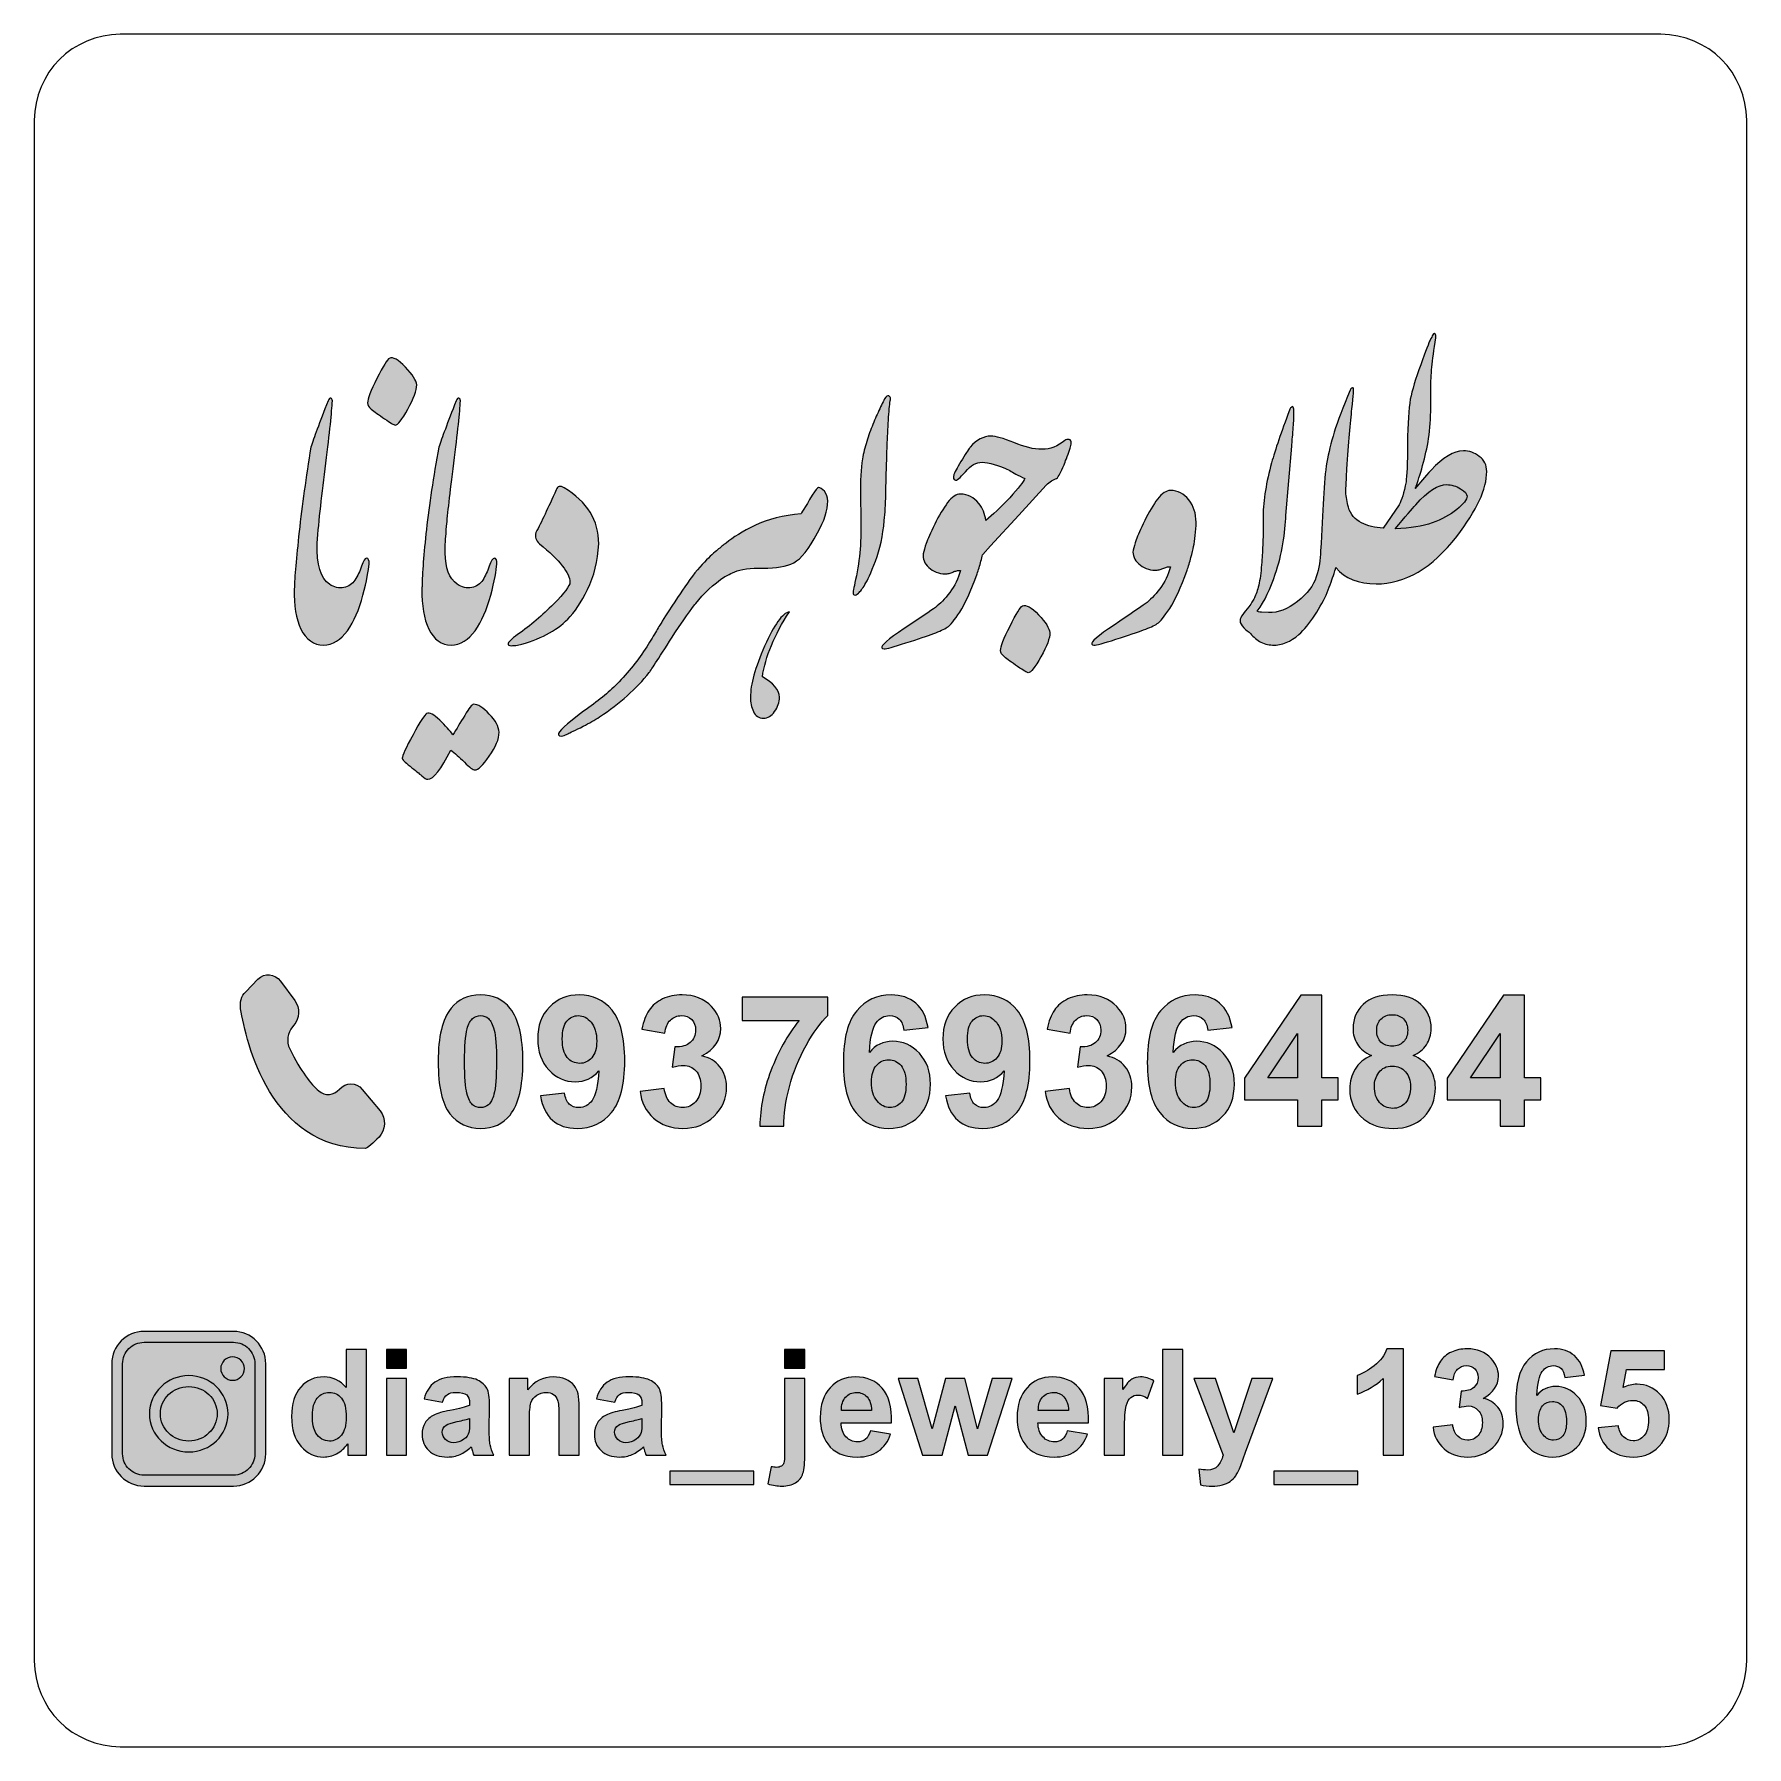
# Model space of a CAD drawing. Header units: millimetres. Extents: x -2352 to 676, y -792 to 122.
# Drawn here: x 635.75 to 675.55, y 81.93 to 121.73 of the extents above.
import ezdxf

# ---------------------------------------------------------------- set-up
doc = ezdxf.new("R2010")
doc.units = ezdxf.units.MM
doc.header["$MEASUREMENT"] = 0
doc.layers.add('Layer 1', color=7, linetype='Continuous')

msp = doc.modelspace()

# ---------------------------------------------------------------- hatches: boundary and pattern name
at = {"layer": 'Layer 1', "true_color": 0x373435}
h = msp.add_hatch(color=250, dxfattribs=at)
edge = h.paths.add_edge_path()
edge.add_spline(control_points=[(666.2322, 111.0967), (666.2386, 110.9753), (666.2588, 110.8567), (666.292, 110.7429), (666.3442, 110.5723), (666.4444, 110.4509), (666.594, 110.3789), (666.7422, 110.3069), (666.9102, 110.2645), (667.0978, 110.2505), (667.0978, 110.2505), (667.4705, 110.7965), (667.4705, 110.7965), (667.5311, 110.9009), (667.5847, 111.0773), (667.6313, 111.3257), (667.6511, 111.4597), (667.6623, 111.7589), (667.6665, 112.2203), (667.6709, 112.682), (667.6919, 113.0248), (667.7315, 113.2478), (667.7725, 113.4552), (667.8529, 113.7218), (667.9729, 114.0492), (668.0927, 114.378), (668.1661, 114.5686), (668.1915, 114.6208), (668.2183, 114.673), (668.2395, 114.7152), (668.2565, 114.7478), (668.2747, 114.7788), (668.2931, 114.7844), (668.3101, 114.7676), (668.3255, 114.7492), (668.3313, 114.7182), (668.3255, 114.6744), (668.2791, 114.3964), (668.2479, 114.1692), (668.2311, 113.9942), (668.2141, 113.8192), (668.2071, 113.6514), (668.2099, 113.4918), (668.2127, 113.3324), (668.2099, 113.1264), (668.2015, 112.8738), (668.1943, 112.6212), (668.1689, 112.3897), (668.1281, 112.1767), (668.0857, 111.9649), (668.0349, 111.7575), (667.9729, 111.5571), (667.9107, 111.3553), (667.8683, 111.2283), (667.8473, 111.1761), (667.9459, 111.3003), (668.0687, 111.4429), (668.2141, 111.6023), (668.4907, 111.9001), (668.7391, 112.0483), (668.9635, 112.0483), (669.1003, 112.0483), (669.2245, 112.0059), (669.3345, 111.9213), (669.4503, 111.8379), (669.5081, 111.7195), (669.5081, 111.5657), (669.5081, 111.1677), (669.2753, 110.6667), (668.8095, 110.0599), (668.2395, 109.3247), (667.6143, 108.9565), (666.937, 108.9565), (666.5262, 108.9565), (666.2138, 109.0823), (666.0016, 109.3349), (665.9864, 109.2843), (665.9718, 109.2381), (665.9578, 109.1965), (665.9182, 109.0723), (665.866, 108.9269), (665.7984, 108.7603), (665.7306, 108.5925), (665.636, 108.4161), (665.5132, 108.2313), (665.3906, 108.0449), (665.2678, 107.8939), (665.1436, 107.7782), (664.9502, 107.613), (664.7456, 107.5312), (664.5312, 107.534), (664.4182, 107.5396), (664.3166, 107.5678), (664.225, 107.6216), (664.1402, 107.6794), (664.0598, 107.7486), (663.985, 107.8318), (663.9188, 107.8869), (663.8778, 107.9221), (663.8622, 107.9391), (663.803, 107.9913), (663.7748, 108.0463), (663.7748, 108.1043), (663.7748, 108.1465), (663.796, 108.1945), (663.8368, 108.2495), (663.8778, 108.3017), (663.9244, 108.3611), (663.978, 108.4273), (664.002, 108.4599), (664.0358, 108.5093), (664.0768, 108.5755), (664.1176, 108.6419), (664.1544, 108.7307), (664.1854, 108.8409), (664.2178, 108.9509), (664.2432, 109.0933), (664.263, 109.2697), (664.2786, 109.4489), (664.2898, 109.6029), (664.2954, 109.7299), (664.2954, 109.7299), (664.3082, 110.1137), (664.3082, 110.1137), (664.311, 110.2463), (664.311, 110.3845), (664.3082, 110.5313), (664.3166, 110.9123), (664.383, 111.3243), (664.5072, 111.7717), (664.5918, 112.0723), (664.7302, 112.4788), (664.9206, 112.991), (664.9334, 113.0248), (664.9474, 113.0474), (664.9588, 113.0586), (664.9714, 113.0714), (664.9812, 113.0784), (664.9898, 113.0784), (665.018, 113.0756), (665.0306, 112.9966), (665.0278, 112.8428), (665.0222, 112.768), (665.0138, 112.648), (665.0024, 112.483), (664.9884, 112.3149), (664.9798, 112.2063), (664.977, 112.1597), (664.977, 112.1597), (664.8416, 110.5483), (664.8416, 110.5483), (664.8332, 110.3549), (664.8092, 110.1347), (664.771, 109.8865), (664.7302, 109.6465), (664.6708, 109.4123), (664.5932, 109.1837), (664.486, 108.8507), (664.3462, 108.5629), (664.1756, 108.3243), (664.184, 108.3075), (664.2164, 108.2989), (664.2744, 108.2989), (664.2744, 108.2989), (664.4324, 108.2905), (664.4324, 108.2905), (664.6582, 108.2821), (664.8854, 108.3681), (665.1126, 108.5487), (665.3398, 108.7293), (665.4836, 108.9199), (665.5458, 109.1187), (665.6078, 109.3191), (665.6416, 109.5209), (665.6474, 109.7255), (665.6756, 110.1913), (665.6968, 110.5963), (665.7136, 110.9419), (665.7306, 111.2891), (665.756, 111.5685), (665.7926, 111.7843), (665.828, 111.9989), (665.8858, 112.2331), (665.9634, 112.4844), (666.0424, 112.737), (666.1652, 113.063), (666.3332, 113.4622), (666.3586, 113.5032), (666.3826, 113.5202), (666.4036, 113.5116), (666.4234, 113.5032), (666.4136, 113.3424), (666.3754, 113.0262), (666.336, 112.7102), (666.2964, 112.2429), (666.2556, 111.6221), (666.2504, 111.4757), (666.243, 111.3005), (666.2322, 111.0967)], knot_values=[0, 0, 0, 0, 0.0151515, 0.0151515, 0.0151515, 0.030303, 0.030303, 0.030303, 0.0454545, 0.0454545, 0.0454545, 0.0606061, 0.0606061, 0.0606061, 0.0757576, 0.0757576, 0.0757576, 0.0909091, 0.0909091, 0.0909091, 0.1060606, 0.1060606, 0.1060606, 0.1212121, 0.1212121, 0.1212121, 0.1363636, 0.1363636, 0.1363636, 0.1515152, 0.1515152, 0.1515152, 0.1666667, 0.1666667, 0.1666667, 0.1818182, 0.1818182, 0.1818182, 0.1969697, 0.1969697, 0.1969697, 0.2121212, 0.2121212, 0.2121212, 0.2272727, 0.2272727, 0.2272727, 0.2424242, 0.2424242, 0.2424242, 0.2575758, 0.2575758, 0.2575758, 0.2727273, 0.2727273, 0.2727273, 0.2878788, 0.2878788, 0.2878788, 0.3030303, 0.3030303, 0.3030303, 0.3181818, 0.3181818, 0.3181818, 0.3333333, 0.3333333, 0.3333333, 0.3484848, 0.3484848, 0.3484848, 0.3636364, 0.3636364, 0.3636364, 0.3787879, 0.3787879, 0.3787879, 0.3939394, 0.3939394, 0.3939394, 0.4090909, 0.4090909, 0.4090909, 0.4242424, 0.4242424, 0.4242424, 0.4393939, 0.4393939, 0.4393939, 0.4545455, 0.4545455, 0.4545455, 0.469697, 0.469697, 0.469697, 0.4848485, 0.4848485, 0.4848485, 0.5, 0.5, 0.5, 0.5151515, 0.5151515, 0.5151515, 0.530303, 0.530303, 0.530303, 0.5454545, 0.5454545, 0.5454545, 0.5606061, 0.5606061, 0.5606061, 0.5757576, 0.5757576, 0.5757576, 0.5909091, 0.5909091, 0.5909091, 0.6060606, 0.6060606, 0.6060606, 0.6212121, 0.6212121, 0.6212121, 0.6363636, 0.6363636, 0.6363636, 0.6515152, 0.6515152, 0.6515152, 0.6666667, 0.6666667, 0.6666667, 0.6818182, 0.6818182, 0.6818182, 0.6969697, 0.6969697, 0.6969697, 0.7121212, 0.7121212, 0.7121212, 0.7272727, 0.7272727, 0.7272727, 0.7424242, 0.7424242, 0.7424242, 0.7575758, 0.7575758, 0.7575758, 0.7727273, 0.7727273, 0.7727273, 0.7878788, 0.7878788, 0.7878788, 0.8030303, 0.8030303, 0.8030303, 0.8181818, 0.8181818, 0.8181818, 0.8333333, 0.8333333, 0.8333333, 0.8484848, 0.8484848, 0.8484848, 0.8636364, 0.8636364, 0.8636364, 0.8787879, 0.8787879, 0.8787879, 0.8939394, 0.8939394, 0.8939394, 0.9090909, 0.9090909, 0.9090909, 0.9242424, 0.9242424, 0.9242424, 0.9393939, 0.9393939, 0.9393939, 0.9545455, 0.9545455, 0.9545455, 0.969697, 0.969697, 0.969697, 0.9848485, 0.9848485, 0.9848485, 1, 1, 1, 1], degree=3, periodic=1)
h = msp.add_hatch(color=250, dxfattribs=at)
edge = h.paths.add_edge_path()
edge.add_spline(control_points=[(643.4959, 113.1618), (643.4959, 113.2522), (643.5679, 113.4426), (643.7145, 113.732), (643.8599, 114.0212), (643.9559, 114.1778), (643.9997, 114.199), (644.0871, 114.2386), (644.2142, 114.1694), (644.378, 113.9944), (644.5416, 113.8194), (644.629, 113.6826), (644.6404, 113.5838), (644.6404, 113.454), (644.5712, 113.2662), (644.4344, 113.0194), (644.296, 112.7724), (644.1972, 112.6496), (644.1366, 112.6496), (644.1112, 112.6496), (644.0293, 112.6962), (643.8923, 112.7922), (643.7541, 112.8866), (643.6511, 112.9614), (643.5819, 113.0164), (643.5241, 113.0672), (643.4959, 113.1152), (643.4959, 113.1618)], knot_values=[0, 0, 0, 0, 0.1111111, 0.1111111, 0.1111111, 0.2222222, 0.2222222, 0.2222222, 0.3333333, 0.3333333, 0.3333333, 0.4444444, 0.4444444, 0.4444444, 0.5555556, 0.5555556, 0.5555556, 0.6666667, 0.6666667, 0.6666667, 0.7777778, 0.7777778, 0.7777778, 0.8888889, 0.8888889, 0.8888889, 1, 1, 1, 1], degree=3, periodic=1)
h = msp.add_hatch(color=250, dxfattribs=at)
edge = h.paths.add_edge_path()
edge.add_spline(control_points=[(642.3269, 109.9033), (642.3127, 109.4039), (642.4087, 109.0863), (642.6119, 108.9481), (642.7233, 108.8733), (642.8333, 108.8493), (642.9449, 108.8733), (643.0563, 108.8987), (643.1425, 108.9565), (643.2031, 109.0469), (643.2637, 109.1385), (643.3145, 109.2443), (643.3569, 109.3671), (643.3979, 109.4899), (643.4359, 109.5521), (643.4727, 109.5521), (643.5191, 109.5521), (643.5389, 109.5069), (643.5305, 109.4193), (643.5249, 109.2697), (643.4783, 109.0285), (643.3893, 108.6941), (643.3019, 108.3583), (643.1805, 108.0845), (643.0281, 107.8685), (642.8743, 107.654), (642.6881, 107.541), (642.4679, 107.5298), (642.2449, 107.5382), (642.0715, 107.6638), (641.9473, 107.9067), (641.8371, 108.1465), (641.7849, 108.4555), (641.7935, 108.8365), (641.8019, 109.1145), (641.8399, 109.5591), (641.9077, 110.1715), (641.9755, 110.7839), (642.0657, 111.4387), (642.1787, 112.1357), (642.2449, 112.3389), (642.3777, 112.6974), (642.5795, 113.2096), (642.6019, 113.2604), (642.6231, 113.2802), (642.6457, 113.2718), (642.6669, 113.2648), (642.6781, 113.2436), (642.6781, 113.2096), (642.6669, 112.957), (642.6161, 112.4744), (642.5257, 111.7633), (642.4341, 111.0521), (642.3677, 110.4325), (642.3269, 109.9033)], knot_values=[0, 0, 0, 0, 0.0555556, 0.0555556, 0.0555556, 0.1111111, 0.1111111, 0.1111111, 0.1666667, 0.1666667, 0.1666667, 0.2222222, 0.2222222, 0.2222222, 0.2777778, 0.2777778, 0.2777778, 0.3333333, 0.3333333, 0.3333333, 0.3888889, 0.3888889, 0.3888889, 0.4444444, 0.4444444, 0.4444444, 0.5, 0.5, 0.5, 0.5555556, 0.5555556, 0.5555556, 0.6111111, 0.6111111, 0.6111111, 0.6666667, 0.6666667, 0.6666667, 0.7222222, 0.7222222, 0.7222222, 0.7777778, 0.7777778, 0.7777778, 0.8333333, 0.8333333, 0.8333333, 0.8888889, 0.8888889, 0.8888889, 0.9444444, 0.9444444, 0.9444444, 1, 1, 1, 1], degree=3, periodic=1)
h = msp.add_hatch(color=250, dxfattribs=at)
edge = h.paths.add_edge_path()
edge.add_spline(control_points=[(644.7626, 108.8873), (644.7676, 109.2093), (644.803, 109.6549), (644.8654, 110.2237), (644.929, 110.8009), (645.025, 111.4387), (645.1548, 112.1357), (645.221, 112.3389), (645.3538, 112.6974), (645.5554, 113.2096), (645.578, 113.2604), (645.5992, 113.2802), (645.6218, 113.2718), (645.6444, 113.2648), (645.6542, 113.2436), (645.6542, 113.2096), (645.6444, 112.957), (645.5922, 112.4744), (645.5018, 111.7633), (645.4116, 111.0521), (645.3552, 110.5637), (645.334, 110.2999), (645.3152, 110.0471), (645.304, 109.9045), (645.303, 109.8697), (645.303, 109.8697), (645.303, 109.8681), (645.303, 109.8681), (645.303, 109.8681), (645.303, 109.8665), (645.303, 109.8665), (645.303, 109.8665), (645.303, 109.8653), (645.303, 109.8653), (645.303, 109.8653), (645.303, 109.6761), (645.303, 109.6761), (645.303, 109.3277), (645.3948, 109.0863), (645.5796, 108.9481), (645.6924, 108.8733), (645.8054, 108.8493), (645.9168, 108.8733), (646.0284, 108.8987), (646.1144, 108.9565), (646.1736, 109.0469), (646.233, 109.1385), (646.2824, 109.2443), (646.3246, 109.3671), (646.3656, 109.4899), (646.405, 109.5521), (646.4446, 109.5521), (646.4884, 109.5521), (646.5066, 109.5069), (646.4982, 109.4193), (646.4954, 109.2697), (646.4488, 109.0285), (646.36, 108.6941), (646.2696, 108.3583), (646.1482, 108.0845), (645.9958, 107.8685), (645.842, 107.654), (645.6572, 107.541), (645.4398, 107.5298), (645.2156, 107.5382), (645.042, 107.6638), (644.9192, 107.9067), (644.8062, 108.1465), (644.7526, 108.4555), (644.7612, 108.8365), (644.7612, 108.8365), (644.7612, 108.8817), (644.7612, 108.8817), (644.7612, 108.8817), (644.7626, 108.8873), (644.7626, 108.8873)], knot_values=[0, 0, 0, 0, 0.04, 0.04, 0.04, 0.08, 0.08, 0.08, 0.12, 0.12, 0.12, 0.16, 0.16, 0.16, 0.2, 0.2, 0.2, 0.24, 0.24, 0.24, 0.28, 0.28, 0.28, 0.32, 0.32, 0.32, 0.36, 0.36, 0.36, 0.4, 0.4, 0.4, 0.44, 0.44, 0.44, 0.48, 0.48, 0.48, 0.52, 0.52, 0.52, 0.56, 0.56, 0.56, 0.6, 0.6, 0.6, 0.64, 0.64, 0.64, 0.68, 0.68, 0.68, 0.72, 0.72, 0.72, 0.76, 0.76, 0.76, 0.8, 0.8, 0.8, 0.84, 0.84, 0.84, 0.88, 0.88, 0.88, 0.92, 0.92, 0.92, 0.96, 0.96, 0.96, 1, 1, 1, 1], degree=3, periodic=1)
h = msp.add_hatch(color=250, dxfattribs=at)
edge = h.paths.add_edge_path()
edge.add_spline(control_points=[(655.5634, 111.8465), (655.5522, 111.5459), (655.545, 111.2765), (655.5408, 111.0379), (655.5366, 110.7995), (655.5254, 110.5977), (655.5056, 110.4327), (655.4732, 110.0771), (655.404, 109.7623), (655.301, 109.4871), (655.198, 109.2135), (655.1162, 109.0315), (655.0568, 108.9397), (654.9976, 108.8493), (654.9482, 108.7831), (654.91, 108.7407), (654.8664, 108.6997), (654.8324, 108.6857), (654.8084, 108.6997), (654.786, 108.7139), (654.776, 108.7379), (654.7816, 108.7703), (654.7816, 108.7789), (654.807, 108.9045), (654.8564, 109.1471), (654.9058, 109.3885), (654.937, 109.6241), (654.9496, 109.8513), (654.9624, 110.0785), (654.9638, 110.4001), (654.9552, 110.8151), (654.9468, 111.2299), (654.9566, 111.5473), (654.9848, 111.7675), (655.0018, 111.8945), (655.0286, 112.0271), (655.0668, 112.1641), (655.1062, 112.3023), (655.1514, 112.4363), (655.2022, 112.5678), (655.253, 112.699), (655.3052, 112.8232), (655.3616, 112.9416), (655.4166, 113.0602), (655.4674, 113.1646), (655.514, 113.2564), (655.5522, 113.3142), (655.586, 113.3368), (655.6128, 113.324), (655.641, 113.3114), (655.6524, 113.2888), (655.651, 113.2564), (655.6452, 113.2366), (655.6382, 113.1942), (655.6312, 113.1294), (655.6242, 113.0644), (655.6184, 112.9882), (655.6114, 112.898), (655.6044, 112.809), (655.5974, 112.713), (655.593, 112.6114), (655.5874, 112.5084), (655.5818, 112.4095), (655.5776, 112.3109), (655.5734, 112.2135), (655.5704, 112.1231), (655.5676, 112.0399), (655.5648, 111.9581), (655.5634, 111.8931), (655.5634, 111.8465)], knot_values=[0, 0, 0, 0, 0.0434783, 0.0434783, 0.0434783, 0.0869565, 0.0869565, 0.0869565, 0.1304348, 0.1304348, 0.1304348, 0.173913, 0.173913, 0.173913, 0.2173913, 0.2173913, 0.2173913, 0.2608696, 0.2608696, 0.2608696, 0.3043478, 0.3043478, 0.3043478, 0.3478261, 0.3478261, 0.3478261, 0.3913043, 0.3913043, 0.3913043, 0.4347826, 0.4347826, 0.4347826, 0.4782609, 0.4782609, 0.4782609, 0.5217391, 0.5217391, 0.5217391, 0.5652174, 0.5652174, 0.5652174, 0.6086957, 0.6086957, 0.6086957, 0.6521739, 0.6521739, 0.6521739, 0.6956522, 0.6956522, 0.6956522, 0.7391304, 0.7391304, 0.7391304, 0.7826087, 0.7826087, 0.7826087, 0.826087, 0.826087, 0.826087, 0.8695652, 0.8695652, 0.8695652, 0.9130435, 0.9130435, 0.9130435, 0.9565217, 0.9565217, 0.9565217, 1, 1, 1, 1], degree=3, periodic=1)
h = msp.add_hatch(color=250, dxfattribs=at)
edge = h.paths.add_edge_path()
edge.add_spline(control_points=[(657.6628, 109.1881), (657.5188, 108.7889), (657.3848, 108.4939), (657.2606, 108.3035), (657.1378, 108.1129), (657.0406, 107.9959), (656.97, 107.9493), (656.8994, 107.9041), (656.7936, 107.8546), (656.6538, 107.8024), (656.5128, 107.7502), (656.2982, 107.6782), (656.0104, 107.585), (655.7226, 107.4934), (655.5532, 107.4468), (655.4996, 107.4468), (655.4672, 107.4468), (655.4502, 107.4552), (655.4502, 107.4722), (655.4178, 107.516), (655.5884, 107.6642), (655.9652, 107.9167), (656.342, 108.1693), (656.5848, 108.3345), (656.6934, 108.4121), (656.802, 108.4911), (656.9136, 108.6069), (657.0278, 108.7579), (657.1422, 108.9103), (657.2254, 109.0809), (657.2776, 109.2701), (657.248, 109.2729), (657.2184, 109.2701), (657.1886, 109.2629), (657.1604, 109.2545), (657.1308, 109.2447), (657.1026, 109.2333), (657.073, 109.2221), (657.0434, 109.2121), (657.0138, 109.2023), (656.9826, 109.1925), (656.9544, 109.1881), (656.9262, 109.1881), (656.7724, 109.1939), (656.644, 109.2433), (656.5396, 109.3391), (656.4366, 109.4337), (656.3928, 109.5395), (656.4098, 109.6553), (656.4266, 109.7245), (656.4506, 109.8049), (656.4818, 109.8993), (656.5142, 109.9925), (656.579, 110.1407), (656.6778, 110.3439), (656.778, 110.5457), (656.8782, 110.7135), (656.9784, 110.8463), (657.0786, 110.9775), (657.1788, 111.0437), (657.2776, 111.0437), (657.4484, 111.0437), (657.5908, 110.9719), (657.7038, 110.8265), (657.792, 110.7141), (657.8458, 110.5825), (657.865, 110.4335), (658.0203, 110.5569), (658.2043, 110.7315), (658.4209, 110.9575), (658.6271, 111.1861), (658.7441, 111.3343), (658.7723, 111.4033), (658.6143, 111.4839), (658.4971, 111.5459), (658.4209, 111.5897), (658.1501, 111.7195), (657.9369, 111.7843), (657.7788, 111.7843), (657.6448, 111.7843), (657.515, 111.7111), (657.3908, 111.5643), (657.261, 111.4161), (657.1848, 111.3497), (657.1594, 111.3667), (657.11, 111.3793), (657.0972, 111.4245), (657.1226, 111.4979), (657.1552, 111.5811), (657.2214, 111.7011), (657.3202, 111.8577), (657.419, 112.0159), (657.4796, 112.1075), (657.5022, 112.1357), (657.6518, 112.3065), (657.8126, 112.3911), (657.9863, 112.3911), (658.0965, 112.3911), (658.2743, 112.3417), (658.5197, 112.2429), (658.7597, 112.1385), (658.9755, 112.0849), (659.1689, 112.0849), (659.3635, 112.0849), (659.5399, 112.1541), (659.6981, 112.2923), (659.7305, 112.3121), (659.7657, 112.3191), (659.8011, 112.3163), (659.8335, 112.3009), (659.8505, 112.2713), (659.8505, 112.2303), (659.8505, 112.1921), (659.8419, 112.1513), (659.8265, 112.1103), (659.7897, 112.0115), (659.7601, 111.9297), (659.7375, 111.8663), (659.7135, 111.8027), (659.6967, 111.7547), (659.6853, 111.7223), (659.6133, 111.5557), (659.5555, 111.4499), (659.5117, 111.4033), (659.4369, 111.3865), (659.3565, 111.3357), (659.2677, 111.2509), (659.2677, 111.2509), (658.6313, 110.5553), (658.6313, 110.5553), (658.6313, 110.5553), (657.9737, 109.8413), (657.9737, 109.8413), (657.9737, 109.8413), (657.8, 109.6381), (657.8, 109.6381), (657.8, 109.6381), (657.791, 109.6345), (657.791, 109.6345), (657.7806, 109.5893), (657.768, 109.5387), (657.7532, 109.4831), (657.7264, 109.3773), (657.6952, 109.2785), (657.6628, 109.1881)], knot_values=[0, 0, 0, 0, 0.0208333, 0.0208333, 0.0208333, 0.0416667, 0.0416667, 0.0416667, 0.0625, 0.0625, 0.0625, 0.0833333, 0.0833333, 0.0833333, 0.1041667, 0.1041667, 0.1041667, 0.125, 0.125, 0.125, 0.1458333, 0.1458333, 0.1458333, 0.1666667, 0.1666667, 0.1666667, 0.1875, 0.1875, 0.1875, 0.2083333, 0.2083333, 0.2083333, 0.2291667, 0.2291667, 0.2291667, 0.25, 0.25, 0.25, 0.2708333, 0.2708333, 0.2708333, 0.2916667, 0.2916667, 0.2916667, 0.3125, 0.3125, 0.3125, 0.3333333, 0.3333333, 0.3333333, 0.3541667, 0.3541667, 0.3541667, 0.375, 0.375, 0.375, 0.3958333, 0.3958333, 0.3958333, 0.4166667, 0.4166667, 0.4166667, 0.4375, 0.4375, 0.4375, 0.4583333, 0.4583333, 0.4583333, 0.4791667, 0.4791667, 0.4791667, 0.5, 0.5, 0.5, 0.5208333, 0.5208333, 0.5208333, 0.5416667, 0.5416667, 0.5416667, 0.5625, 0.5625, 0.5625, 0.5833333, 0.5833333, 0.5833333, 0.6041667, 0.6041667, 0.6041667, 0.625, 0.625, 0.625, 0.6458333, 0.6458333, 0.6458333, 0.6666667, 0.6666667, 0.6666667, 0.6875, 0.6875, 0.6875, 0.7083333, 0.7083333, 0.7083333, 0.7291667, 0.7291667, 0.7291667, 0.75, 0.75, 0.75, 0.7708333, 0.7708333, 0.7708333, 0.7916667, 0.7916667, 0.7916667, 0.8125, 0.8125, 0.8125, 0.8333333, 0.8333333, 0.8333333, 0.8541667, 0.8541667, 0.8541667, 0.875, 0.875, 0.875, 0.8958333, 0.8958333, 0.8958333, 0.9166667, 0.9166667, 0.9166667, 0.9375, 0.9375, 0.9375, 0.9583333, 0.9583333, 0.9583333, 0.9791667, 0.9791667, 0.9791667, 1, 1, 1, 1], degree=3, periodic=1)
h = msp.add_hatch(color=250, dxfattribs=at)
edge = h.paths.add_edge_path()
edge.add_spline(control_points=[(647.8812, 111.1437), (647.9122, 111.2313), (647.9742, 111.2467), (648.0674, 111.1889), (648.6022, 110.8671), (648.8691, 110.4339), (648.8691, 109.8907), (648.8465, 109.4857), (648.7603, 109.1315), (648.6106, 108.8281), (648.4612, 108.5247), (648.3072, 108.2947), (648.1506, 108.1381), (647.8798, 107.8657), (647.4916, 107.6624), (646.985, 107.5298), (646.9216, 107.5242), (646.8722, 107.5214), (646.8356, 107.5214), (646.7862, 107.5214), (646.7608, 107.5326), (646.7608, 107.5552), (646.7608, 107.599), (646.8356, 107.6752), (646.985, 107.7824), (647.2828, 107.9899), (647.5608, 108.2255), (647.819, 108.4895), (648.073, 108.7435), (648.2, 108.9113), (648.2, 108.9947), (648.2, 109.2091), (647.9644, 109.5083), (647.493, 109.8907), (647.4056, 109.9627), (647.3774, 110.0501), (647.4112, 110.1517), (647.534, 110.3917), (647.692, 110.7219), (647.8812, 111.1437)], knot_values=[0, 0, 0, 0, 0.0769231, 0.0769231, 0.0769231, 0.1538462, 0.1538462, 0.1538462, 0.2307692, 0.2307692, 0.2307692, 0.3076923, 0.3076923, 0.3076923, 0.3846154, 0.3846154, 0.3846154, 0.4615385, 0.4615385, 0.4615385, 0.5384615, 0.5384615, 0.5384615, 0.6153846, 0.6153846, 0.6153846, 0.6923077, 0.6923077, 0.6923077, 0.7692308, 0.7692308, 0.7692308, 0.8461538, 0.8461538, 0.8461538, 0.9230769, 0.9230769, 0.9230769, 1, 1, 1, 1], degree=3, periodic=1)
h = msp.add_hatch(color=250, dxfattribs=at)
edge = h.paths.add_edge_path()
edge.add_spline(control_points=[(651.7965, 109.1275), (651.5269, 108.9409), (651.3027, 108.7317), (651.1241, 108.5021), (651.0903, 108.4683), (650.9293, 108.2411), (650.6401, 107.819), (650.2873, 107.266), (650.0883, 106.9584), (650.0445, 106.8976), (649.7469, 106.5194), (649.3617, 106.1766), (648.8903, 105.8676), (648.7745, 105.7942), (648.649, 105.7208), (648.5106, 105.6488), (648.3202, 105.5556), (648.2002, 105.4978), (648.1508, 105.4752), (648.0238, 105.406), (647.9518, 105.3976), (647.9364, 105.4498), (647.911, 105.5134), (648.1056, 105.6954), (648.519, 105.996), (648.8409, 106.2246), (649.0991, 106.4362), (649.2925, 106.6282), (649.5619, 106.9018), (649.7935, 107.1912), (649.9867, 107.4974), (650.0743, 107.6426), (650.1491, 107.7654), (650.2097, 107.8643), (650.2675, 107.9645), (650.3127, 108.0379), (650.3465, 108.0887), (650.5583, 108.4273), (650.7317, 108.6927), (650.8673, 108.8859), (651.0323, 109.1315), (651.1861, 109.3235), (651.3259, 109.4645), (651.4585, 109.5971), (651.5601, 109.6917), (651.6321, 109.7495), (651.6959, 109.8061), (651.7621, 109.8583), (651.8307, 109.9057), (651.9873, 110.0391), (652.2091, 110.1759), (652.4957, 110.3153), (652.8047, 110.4635), (653.1617, 110.5539), (653.5668, 110.5835), (653.5696, 110.5835), (653.6586, 110.7289), (653.8322, 111.0181), (653.9054, 111.1367), (653.9548, 111.1959), (653.976, 111.1959), (654.0128, 111.1959), (654.0592, 111.1663), (654.1172, 111.1083), (654.1666, 111.0477), (654.192, 110.9729), (654.192, 110.8813), (654.192, 110.6667), (654.1116, 110.4197), (653.952, 110.1403), (653.756, 109.7693), (653.5724, 109.5379), (653.4018, 109.4503), (653.2309, 109.3615), (652.9939, 109.3205), (652.6933, 109.3233), (652.3913, 109.3275), (652.1697, 109.2993), (652.0315, 109.2373), (651.8917, 109.1751), (651.8141, 109.1357), (651.7973, 109.1187), (651.7973, 109.1187), (651.7965, 109.1275), (651.7965, 109.1275)], knot_values=[0, 0, 0, 0, 0.0357143, 0.0357143, 0.0357143, 0.0714286, 0.0714286, 0.0714286, 0.1071429, 0.1071429, 0.1071429, 0.1428571, 0.1428571, 0.1428571, 0.1785714, 0.1785714, 0.1785714, 0.2142857, 0.2142857, 0.2142857, 0.25, 0.25, 0.25, 0.2857143, 0.2857143, 0.2857143, 0.3214286, 0.3214286, 0.3214286, 0.3571429, 0.3571429, 0.3571429, 0.3928571, 0.3928571, 0.3928571, 0.4285714, 0.4285714, 0.4285714, 0.4642857, 0.4642857, 0.4642857, 0.5, 0.5, 0.5, 0.5357143, 0.5357143, 0.5357143, 0.5714286, 0.5714286, 0.5714286, 0.6071429, 0.6071429, 0.6071429, 0.6428571, 0.6428571, 0.6428571, 0.6785714, 0.6785714, 0.6785714, 0.7142857, 0.7142857, 0.7142857, 0.75, 0.75, 0.75, 0.7857143, 0.7857143, 0.7857143, 0.8214286, 0.8214286, 0.8214286, 0.8571429, 0.8571429, 0.8571429, 0.8928571, 0.8928571, 0.8928571, 0.9285714, 0.9285714, 0.9285714, 0.9642857, 0.9642857, 0.9642857, 1, 1, 1, 1], degree=3, periodic=1)
h = msp.add_hatch(color=250, dxfattribs=at)
edge = h.paths.add_edge_path()
edge.add_spline(control_points=[(662.5414, 109.2727), (662.3987, 108.8719), (662.2647, 108.5769), (662.1405, 108.3879), (662.0163, 108.1973), (661.9189, 108.0789), (661.8499, 108.0337), (661.7793, 107.9885), (661.6735, 107.9391), (661.5337, 107.8869), (661.3927, 107.8346), (661.1781, 107.7626), (660.8903, 107.6694), (660.6025, 107.5778), (660.4317, 107.5312), (660.3795, 107.5312), (660.3471, 107.5312), (660.3301, 107.5396), (660.3301, 107.5566), (660.2977, 107.6004), (660.4683, 107.7486), (660.8451, 108.0013), (661.2205, 108.2523), (661.4633, 108.4189), (661.5719, 108.4965), (661.6819, 108.5755), (661.7935, 108.6899), (661.9077, 108.8423), (662.0221, 108.9933), (662.1053, 109.1639), (662.1575, 109.3545), (662.1265, 109.3573), (662.0967, 109.3545), (662.0685, 109.3459), (662.0389, 109.3375), (662.0107, 109.3291), (661.9811, 109.3177), (661.9529, 109.3065), (661.9233, 109.2965), (661.8921, 109.2867), (661.8625, 109.2769), (661.8329, 109.2727), (661.8061, 109.2727), (661.6523, 109.2769), (661.5225, 109.3277), (661.4195, 109.4221), (661.3165, 109.5181), (661.2727, 109.6239), (661.2897, 109.7397), (661.3051, 109.8075), (661.3305, 109.8893), (661.3617, 109.9823), (661.3927, 110.0769), (661.4589, 110.2251), (661.5577, 110.4269), (661.6565, 110.6301), (661.7567, 110.7981), (661.8583, 110.9293), (661.9585, 111.0619), (662.0587, 111.1283), (662.1575, 111.1283), (662.3283, 111.1283), (662.4707, 111.0563), (662.5838, 110.9109), (662.6966, 110.7669), (662.753, 110.5919), (662.753, 110.3887), (662.753, 110.2857), (662.746, 110.1841), (662.7348, 110.0825), (662.722, 109.9795), (662.7094, 109.8949), (662.6952, 109.8285), (662.681, 109.7609), (662.66, 109.6733), (662.6332, 109.5675), (662.6048, 109.4617), (662.5752, 109.3629), (662.5414, 109.2727)], knot_values=[0, 0, 0, 0, 0.0384615, 0.0384615, 0.0384615, 0.0769231, 0.0769231, 0.0769231, 0.1153846, 0.1153846, 0.1153846, 0.1538462, 0.1538462, 0.1538462, 0.1923077, 0.1923077, 0.1923077, 0.2307692, 0.2307692, 0.2307692, 0.2692308, 0.2692308, 0.2692308, 0.3076923, 0.3076923, 0.3076923, 0.3461538, 0.3461538, 0.3461538, 0.3846154, 0.3846154, 0.3846154, 0.4230769, 0.4230769, 0.4230769, 0.4615385, 0.4615385, 0.4615385, 0.5, 0.5, 0.5, 0.5384615, 0.5384615, 0.5384615, 0.5769231, 0.5769231, 0.5769231, 0.6153846, 0.6153846, 0.6153846, 0.6538462, 0.6538462, 0.6538462, 0.6923077, 0.6923077, 0.6923077, 0.7307692, 0.7307692, 0.7307692, 0.7692308, 0.7692308, 0.7692308, 0.8076923, 0.8076923, 0.8076923, 0.8461538, 0.8461538, 0.8461538, 0.8846154, 0.8846154, 0.8846154, 0.9230769, 0.9230769, 0.9230769, 0.9615385, 0.9615385, 0.9615385, 1, 1, 1, 1], degree=3, periodic=1)
h = msp.add_hatch(color=250, dxfattribs=at)
edge = h.paths.add_edge_path()
edge.add_spline(control_points=[(669.0495, 110.9941), (669.0495, 111.0491), (669.0001, 111.1071), (668.9013, 111.1677), (668.7927, 111.2311), (668.6855, 111.2637), (668.5781, 111.2637), (668.3793, 111.2721), (668.1407, 111.1155), (667.8585, 110.7965), (667.7767, 110.7105), (667.6173, 110.5229), (667.3829, 110.2335), (667.7301, 110.2505), (668.0165, 110.2985), (668.2409, 110.3761), (668.4653, 110.4551), (668.6557, 110.5581), (668.8095, 110.6851), (668.9691, 110.8135), (669.0495, 110.9179), (669.0495, 110.9941)], knot_values=[0, 0, 0, 0, 0.1428571, 0.1428571, 0.1428571, 0.2857143, 0.2857143, 0.2857143, 0.4285714, 0.4285714, 0.4285714, 0.5714286, 0.5714286, 0.5714286, 0.7142857, 0.7142857, 0.7142857, 0.8571429, 0.8571429, 0.8571429, 1, 1, 1, 1], degree=3, periodic=1)
h = msp.add_hatch(color=250, dxfattribs=at)
edge = h.paths.add_edge_path()
edge.add_spline(control_points=[(653.2999, 108.3115), (652.9527, 107.771), (652.7439, 107.2658), (652.6719, 106.7972), (652.9287, 106.6562), (653.0599, 106.4996), (653.0685, 106.326), (653.0685, 106.2074), (653.0317, 106.096), (652.9569, 105.9902), (652.8877, 105.8886), (652.8017, 105.8378), (652.6973, 105.8378), (652.5901, 105.8378), (652.5125, 105.8886), (652.4659, 105.9886), (652.4179, 106.0888), (652.3953, 106.2018), (652.3953, 106.326), (652.3953, 106.6152), (652.5053, 107.0104), (652.7255, 107.5084), (652.9457, 108.0081), (653.1375, 108.2761), (653.2999, 108.3115)], knot_values=[0, 0, 0, 0, 0.125, 0.125, 0.125, 0.25, 0.25, 0.25, 0.375, 0.375, 0.375, 0.5, 0.5, 0.5, 0.625, 0.625, 0.625, 0.75, 0.75, 0.75, 0.875, 0.875, 0.875, 1, 1, 1, 1], degree=3, periodic=1)
h = msp.add_hatch(color=250, dxfattribs=at)
edge = h.paths.add_edge_path()
edge.add_spline(control_points=[(658.2091, 107.4054), (658.2091, 107.3588), (658.2387, 107.3108), (658.2967, 107.2614), (658.3657, 107.2064), (658.4687, 107.1316), (658.6057, 107.0356), (658.7439, 106.941), (658.8257, 106.8932), (658.8497, 106.8932), (658.9105, 106.8932), (659.0093, 107.0172), (659.1475, 107.2628), (659.2859, 107.5098), (659.3549, 107.6974), (659.3549, 107.8272), (659.3437, 107.9261), (659.2561, 108.0645), (659.0925, 108.2393), (658.9273, 108.4143), (658.8019, 108.4821), (658.7143, 108.4441), (658.6691, 108.4215), (658.5747, 108.2663), (658.4279, 107.9769), (658.2825, 107.6876), (658.2091, 107.497), (658.2091, 107.4054)], knot_values=[0, 0, 0, 0, 0.1111111, 0.1111111, 0.1111111, 0.2222222, 0.2222222, 0.2222222, 0.3333333, 0.3333333, 0.3333333, 0.4444444, 0.4444444, 0.4444444, 0.5555556, 0.5555556, 0.5555556, 0.6666667, 0.6666667, 0.6666667, 0.7777778, 0.7777778, 0.7777778, 0.8888889, 0.8888889, 0.8888889, 1, 1, 1, 1], degree=3, periodic=1)
h = msp.add_hatch(color=250, dxfattribs=at)
edge = h.paths.add_edge_path()
edge.add_spline(control_points=[(644.3016, 104.906), (644.3016, 104.961), (644.3848, 105.143), (644.5528, 105.452), (644.7208, 105.7596), (644.8266, 105.9248), (644.8674, 105.943), (644.9366, 105.9714), (645.0382, 105.9206), (645.1736, 105.7906), (645.3078, 105.6608), (645.4108, 105.5466), (645.4798, 105.4478), (645.5618, 105.5832), (645.6534, 105.7342), (645.7536, 105.9022), (645.8552, 106.07), (645.923, 106.1562), (645.9582, 106.159), (646.0612, 106.159), (646.184, 106.0842), (646.3266, 105.9332), (646.4704, 105.7836), (646.5452, 105.6426), (646.5538, 105.5098), (646.5538, 105.3518), (646.4776, 105.167), (646.3224, 104.951), (646.1742, 104.7394), (646.0656, 104.6336), (645.9964, 104.6336), (645.9498, 104.6336), (645.8652, 104.6928), (645.7466, 104.8128), (645.6266, 104.9328), (645.5208, 105.0258), (645.429, 105.0922), (645.2062, 104.6434), (645.0284, 104.4176), (644.8956, 104.4176), (644.8632, 104.4176), (644.8166, 104.4444), (644.756, 104.4968), (644.6982, 104.546), (644.6078, 104.6208), (644.485, 104.7196), (644.3624, 104.8198), (644.3016, 104.8806), (644.3016, 104.906)], knot_values=[0, 0, 0, 0, 0.0625, 0.0625, 0.0625, 0.125, 0.125, 0.125, 0.1875, 0.1875, 0.1875, 0.25, 0.25, 0.25, 0.3125, 0.3125, 0.3125, 0.375, 0.375, 0.375, 0.4375, 0.4375, 0.4375, 0.5, 0.5, 0.5, 0.5625, 0.5625, 0.5625, 0.625, 0.625, 0.625, 0.6875, 0.6875, 0.6875, 0.75, 0.75, 0.75, 0.8125, 0.8125, 0.8125, 0.875, 0.875, 0.875, 0.9375, 0.9375, 0.9375, 1, 1, 1, 1], degree=3, periodic=1)
h = msp.add_hatch(color=250, dxfattribs=at)
edge = h.paths.add_edge_path()
edge.add_spline(control_points=[(641.7509, 98.6626), (641.7509, 98.6626), (641.7832, 98.6987), (641.7832, 98.6987), (641.9204, 98.8539), (641.9304, 99.1037), (641.8062, 99.2722), (641.8062, 99.2722), (641.4748, 99.7229), (641.4748, 99.7229), (641.3415, 99.9044), (641.1045, 99.9242), (640.9496, 99.7675), (640.9496, 99.7675), (640.6648, 99.48), (640.6648, 99.48), (640.5667, 99.3809), (640.5223, 99.2307), (640.5464, 99.0834), (640.6752, 98.2907), (641.2513, 95.835), (643.44, 95.835), (643.4893, 95.835), (643.6303, 95.9659), (643.7634, 96.1021), (643.9193, 96.2614), (643.9299, 96.5371), (643.7859, 96.7096), (643.7859, 96.7096), (643.3725, 97.2082), (643.3725, 97.2082), (643.2297, 97.3803), (642.9927, 97.3833), (642.8458, 97.2142), (642.8458, 97.2142), (642.8458, 97.2142), (642.8458, 97.2142), (642.7152, 97.065), (642.5092, 97.0472), (642.3622, 97.1757), (642.1852, 97.3299), (641.945, 97.6179), (641.688, 98.1529), (641.6079, 98.3195), (641.6329, 98.5286), (641.7509, 98.6626)], knot_values=[0, 0, 0, 0, 0.0666667, 0.0666667, 0.0666667, 0.1333333, 0.1333333, 0.1333333, 0.2, 0.2, 0.2, 0.2666667, 0.2666667, 0.2666667, 0.3333333, 0.3333333, 0.3333333, 0.4, 0.4, 0.4, 0.4666667, 0.4666667, 0.4666667, 0.5333333, 0.5333333, 0.5333333, 0.6, 0.6, 0.6, 0.6666667, 0.6666667, 0.6666667, 0.7333333, 0.7333333, 0.7333333, 0.8, 0.8, 0.8, 0.8666667, 0.8666667, 0.8666667, 0.9333333, 0.9333333, 0.9333333, 1, 1, 1, 1], degree=3, periodic=1)
h = msp.add_hatch(color=250, dxfattribs=at)
edge = h.paths.add_edge_path()
edge.add_spline(control_points=[(646.1225, 99.4056), (646.416, 99.4056), (646.6454, 99.3004), (646.8112, 99.0902), (647.008, 98.8418), (647.1068, 98.4291), (647.1068, 97.8534), (647.1068, 97.2783), (647.0073, 96.8649), (646.809, 96.6137), (646.6446, 96.4063), (646.416, 96.3026), (646.1225, 96.3026), (645.8276, 96.3026), (645.5899, 96.4162), (645.4092, 96.6433), (645.2286, 96.8705), (645.1383, 97.2762), (645.1383, 97.859), (645.1383, 98.4312), (645.2378, 98.8433), (645.436, 99.0944), (645.6004, 99.3019), (645.829, 99.4056), (646.1225, 99.4056)], knot_values=[0, 0, 0, 0, 0.125, 0.125, 0.125, 0.25, 0.25, 0.25, 0.375, 0.375, 0.375, 0.5, 0.5, 0.5, 0.625, 0.625, 0.625, 0.75, 0.75, 0.75, 0.875, 0.875, 0.875, 1, 1, 1, 1], degree=3, periodic=1)
h = msp.add_hatch(color=250, dxfattribs=at)
edge = h.paths.add_edge_path()
edge.add_spline(control_points=[(647.5139, 97.0617), (647.5139, 97.0617), (648.0769, 97.1238), (648.0769, 97.1238), (648.0903, 97.0088), (648.1263, 96.9235), (648.1834, 96.8684), (648.2406, 96.8127), (648.3168, 96.7852), (648.4106, 96.7852), (648.5299, 96.7852), (648.6308, 96.8409), (648.714, 96.9517), (648.7973, 97.0624), (648.8502, 97.2925), (648.8735, 97.6403), (648.7274, 97.471), (648.5454, 97.3863), (648.326, 97.3863), (648.0882, 97.3863), (647.8822, 97.478), (647.7093, 97.6622), (647.5364, 97.8463), (647.4504, 98.0855), (647.4504, 98.3804), (647.4504, 98.688), (647.5414, 98.9357), (647.7241, 99.1234), (647.9069, 99.3117), (648.1397, 99.4056), (648.4219, 99.4056), (648.7288, 99.4056), (648.9814, 99.2863), (649.1783, 99.0486), (649.3751, 98.8101), (649.4739, 98.4185), (649.4739, 97.8724), (649.4739, 97.3179), (649.3716, 96.9171), (649.167, 96.6716), (648.9624, 96.4253), (648.6957, 96.3026), (648.3669, 96.3026), (648.1305, 96.3026), (647.94, 96.3661), (647.794, 96.4931), (647.6486, 96.6194), (647.5548, 96.8092), (647.5139, 97.0617)], knot_values=[0, 0, 0, 0, 0.0625, 0.0625, 0.0625, 0.125, 0.125, 0.125, 0.1875, 0.1875, 0.1875, 0.25, 0.25, 0.25, 0.3125, 0.3125, 0.3125, 0.375, 0.375, 0.375, 0.4375, 0.4375, 0.4375, 0.5, 0.5, 0.5, 0.5625, 0.5625, 0.5625, 0.625, 0.625, 0.625, 0.6875, 0.6875, 0.6875, 0.75, 0.75, 0.75, 0.8125, 0.8125, 0.8125, 0.875, 0.875, 0.875, 0.9375, 0.9375, 0.9375, 1, 1, 1, 1], degree=3, periodic=1)
h = msp.add_hatch(color=250, dxfattribs=at)
edge = h.paths.add_edge_path()
edge.add_spline(control_points=[(649.8302, 97.1612), (649.8302, 97.1612), (650.3932, 97.2297), (650.3932, 97.2297), (650.4108, 97.0857), (650.4588, 96.9757), (650.5371, 96.8995), (650.6154, 96.8233), (650.71, 96.7852), (650.8208, 96.7852), (650.94, 96.7852), (651.0402, 96.831), (651.122, 96.922), (651.2032, 97.0131), (651.2441, 97.1358), (651.2441, 97.291), (651.2441, 97.4371), (651.2053, 97.5535), (651.127, 97.6389), (651.0487, 97.7243), (650.9534, 97.7673), (650.8405, 97.7673), (650.7664, 97.7673), (650.6782, 97.7525), (650.5752, 97.7235), (650.5752, 97.7235), (650.6394, 98.1949), (650.6394, 98.1949), (650.7961, 98.1906), (650.9153, 98.2252), (650.9979, 98.2979), (651.0804, 98.3698), (651.1213, 98.4665), (651.1213, 98.5871), (651.1213, 98.6894), (651.091, 98.7706), (651.0303, 98.832), (650.9696, 98.8926), (650.8892, 98.923), (650.7883, 98.923), (650.6888, 98.923), (650.6042, 98.8884), (650.5343, 98.8193), (650.4637, 98.7501), (650.4214, 98.6492), (650.4059, 98.5166), (650.4059, 98.5166), (649.8725, 98.6076), (649.8725, 98.6076), (649.9099, 98.7925), (649.9656, 98.9399), (650.0411, 99.0507), (650.1159, 99.1608), (650.221, 99.2475), (650.3551, 99.311), (650.4891, 99.3738), (650.6401, 99.4056), (650.8066, 99.4056), (651.0917, 99.4056), (651.3203, 99.3146), (651.4924, 99.1318), (651.6343, 98.9822), (651.7055, 98.8129), (651.7055, 98.6245), (651.7055, 98.3578), (651.5602, 98.1441), (651.2688, 97.9853), (651.4423, 97.9479), (651.5806, 97.8647), (651.6851, 97.7348), (651.7888, 97.605), (651.841, 97.4484), (651.841, 97.2649), (651.841, 96.9989), (651.7436, 96.7718), (651.5496, 96.5841), (651.3556, 96.3964), (651.1143, 96.3026), (650.825, 96.3026), (650.5512, 96.3026), (650.3241, 96.3816), (650.1441, 96.5403), (649.9635, 96.6984), (649.8591, 96.9051), (649.8302, 97.1612)], knot_values=[0, 0, 0, 0, 0.0357143, 0.0357143, 0.0357143, 0.0714286, 0.0714286, 0.0714286, 0.1071429, 0.1071429, 0.1071429, 0.1428571, 0.1428571, 0.1428571, 0.1785714, 0.1785714, 0.1785714, 0.2142857, 0.2142857, 0.2142857, 0.25, 0.25, 0.25, 0.2857143, 0.2857143, 0.2857143, 0.3214286, 0.3214286, 0.3214286, 0.3571429, 0.3571429, 0.3571429, 0.3928571, 0.3928571, 0.3928571, 0.4285714, 0.4285714, 0.4285714, 0.4642857, 0.4642857, 0.4642857, 0.5, 0.5, 0.5, 0.5357143, 0.5357143, 0.5357143, 0.5714286, 0.5714286, 0.5714286, 0.6071429, 0.6071429, 0.6071429, 0.6428571, 0.6428571, 0.6428571, 0.6785714, 0.6785714, 0.6785714, 0.7142857, 0.7142857, 0.7142857, 0.75, 0.75, 0.75, 0.7857143, 0.7857143, 0.7857143, 0.8214286, 0.8214286, 0.8214286, 0.8571429, 0.8571429, 0.8571429, 0.8928571, 0.8928571, 0.8928571, 0.9285714, 0.9285714, 0.9285714, 0.9642857, 0.9642857, 0.9642857, 1, 1, 1, 1], degree=3, periodic=1)
h = msp.add_hatch(color=250, dxfattribs=at)
edge = h.paths.add_edge_path()
edge.add_spline(control_points=[(652.2015, 98.8129), (652.2015, 98.8129), (652.2015, 99.3505), (652.2015, 99.3505), (652.2015, 99.3505), (654.1911, 99.3505), (654.1911, 99.3505), (654.1911, 99.3505), (654.1911, 98.9272), (654.1911, 98.9272), (654.0268, 98.7656), (653.8602, 98.5342), (653.6902, 98.2322), (653.5209, 97.9303), (653.3911, 97.6092), (653.3022, 97.2692), (653.2133, 96.9291), (653.1695, 96.625), (653.1709, 96.3576), (653.1709, 96.3576), (652.6121, 96.3576), (652.6121, 96.3576), (652.622, 96.7774), (652.7081, 97.2057), (652.8711, 97.6424), (653.0348, 98.0784), (653.2521, 98.4693), (653.5251, 98.8129), (653.5251, 98.8129), (652.2015, 98.8129), (652.2015, 98.8129)], knot_values=[0, 0, 0, 0, 0.1, 0.1, 0.1, 0.2, 0.2, 0.2, 0.3, 0.3, 0.3, 0.4, 0.4, 0.4, 0.5, 0.5, 0.5, 0.6, 0.6, 0.6, 0.7, 0.7, 0.7, 0.8, 0.8, 0.8, 0.9, 0.9, 0.9, 1, 1, 1, 1], degree=3, periodic=1)
h = msp.add_hatch(color=250, dxfattribs=at)
edge = h.paths.add_edge_path()
edge.add_spline(control_points=[(656.5244, 98.6464), (656.5244, 98.6464), (655.9614, 98.5843), (655.9614, 98.5843), (655.9479, 98.7), (655.912, 98.7854), (655.8541, 98.8404), (655.7963, 98.8955), (655.7215, 98.923), (655.629, 98.923), (655.5063, 98.923), (655.4026, 98.8679), (655.3179, 98.7579), (655.2332, 98.6478), (655.1803, 98.4185), (655.1584, 98.07), (655.3031, 98.2407), (655.4823, 98.3261), (655.6975, 98.3261), (655.9395, 98.3261), (656.1476, 98.2337), (656.3205, 98.0488), (656.4933, 97.8632), (656.5794, 97.6248), (656.5794, 97.332), (656.5794, 97.0215), (656.4884, 96.7718), (656.3064, 96.5841), (656.1243, 96.3964), (655.8908, 96.3026), (655.6058, 96.3026), (655.3003, 96.3026), (655.0484, 96.4218), (654.8515, 96.6603), (654.6547, 96.8988), (654.5559, 97.2889), (654.5559, 97.8322), (654.5559, 98.3889), (654.6589, 98.7903), (654.8642, 99.0366), (655.0695, 99.2828), (655.3362, 99.4056), (655.6643, 99.4056), (655.8943, 99.4056), (656.0848, 99.3407), (656.2358, 99.2108), (656.3868, 99.0817), (656.4828, 98.8933), (656.5244, 98.6464)], knot_values=[0, 0, 0, 0, 0.0625, 0.0625, 0.0625, 0.125, 0.125, 0.125, 0.1875, 0.1875, 0.1875, 0.25, 0.25, 0.25, 0.3125, 0.3125, 0.3125, 0.375, 0.375, 0.375, 0.4375, 0.4375, 0.4375, 0.5, 0.5, 0.5, 0.5625, 0.5625, 0.5625, 0.625, 0.625, 0.625, 0.6875, 0.6875, 0.6875, 0.75, 0.75, 0.75, 0.8125, 0.8125, 0.8125, 0.875, 0.875, 0.875, 0.9375, 0.9375, 0.9375, 1, 1, 1, 1], degree=3, periodic=1)
h = msp.add_hatch(color=250, dxfattribs=at)
edge = h.paths.add_edge_path()
edge.add_spline(control_points=[(656.9315, 97.0617), (656.9315, 97.0617), (657.4945, 97.1238), (657.4945, 97.1238), (657.5079, 97.0088), (657.5439, 96.9235), (657.601, 96.8684), (657.6582, 96.8127), (657.7344, 96.7852), (657.8282, 96.7852), (657.9475, 96.7852), (658.0484, 96.8409), (658.1316, 96.9517), (658.2149, 97.0624), (658.2678, 97.2925), (658.2911, 97.6403), (658.145, 97.471), (657.963, 97.3863), (657.7436, 97.3863), (657.5058, 97.3863), (657.2998, 97.478), (657.1269, 97.6622), (656.954, 97.8463), (656.868, 98.0855), (656.868, 98.3804), (656.868, 98.688), (656.959, 98.9357), (657.1417, 99.1234), (657.3245, 99.3117), (657.5573, 99.4056), (657.8395, 99.4056), (658.1464, 99.4056), (658.399, 99.2863), (658.5959, 99.0486), (658.7927, 98.8101), (658.8915, 98.4185), (658.8915, 97.8724), (658.8915, 97.3179), (658.7892, 96.9171), (658.5846, 96.6716), (658.38, 96.4253), (658.1133, 96.3026), (657.7845, 96.3026), (657.5481, 96.3026), (657.3576, 96.3661), (657.2116, 96.4931), (657.0662, 96.6194), (656.9724, 96.8092), (656.9315, 97.0617)], knot_values=[0, 0, 0, 0, 0.0625, 0.0625, 0.0625, 0.125, 0.125, 0.125, 0.1875, 0.1875, 0.1875, 0.25, 0.25, 0.25, 0.3125, 0.3125, 0.3125, 0.375, 0.375, 0.375, 0.4375, 0.4375, 0.4375, 0.5, 0.5, 0.5, 0.5625, 0.5625, 0.5625, 0.625, 0.625, 0.625, 0.6875, 0.6875, 0.6875, 0.75, 0.75, 0.75, 0.8125, 0.8125, 0.8125, 0.875, 0.875, 0.875, 0.9375, 0.9375, 0.9375, 1, 1, 1, 1], degree=3, periodic=1)
h = msp.add_hatch(color=250, dxfattribs=at)
edge = h.paths.add_edge_path()
edge.add_spline(control_points=[(659.2478, 97.1612), (659.2478, 97.1612), (659.8108, 97.2297), (659.8108, 97.2297), (659.8284, 97.0857), (659.8764, 96.9757), (659.9547, 96.8995), (660.033, 96.8233), (660.1276, 96.7852), (660.2384, 96.7852), (660.3576, 96.7852), (660.4578, 96.831), (660.5396, 96.922), (660.6208, 97.0131), (660.6617, 97.1358), (660.6617, 97.291), (660.6617, 97.4371), (660.6229, 97.5535), (660.5446, 97.6389), (660.4663, 97.7243), (660.371, 97.7673), (660.2581, 97.7673), (660.184, 97.7673), (660.0958, 97.7525), (659.9928, 97.7235), (659.9928, 97.7235), (660.057, 98.1949), (660.057, 98.1949), (660.2137, 98.1906), (660.3329, 98.2252), (660.4155, 98.2979), (660.498, 98.3698), (660.5389, 98.4665), (660.5389, 98.5871), (660.5389, 98.6894), (660.5086, 98.7706), (660.4479, 98.832), (660.3872, 98.8926), (660.3068, 98.923), (660.2059, 98.923), (660.1064, 98.923), (660.0218, 98.8884), (659.9519, 98.8193), (659.8813, 98.7501), (659.839, 98.6492), (659.8235, 98.5166), (659.8235, 98.5166), (659.2901, 98.6076), (659.2901, 98.6076), (659.3275, 98.7925), (659.3832, 98.9399), (659.4587, 99.0507), (659.5335, 99.1608), (659.6386, 99.2475), (659.7727, 99.311), (659.9067, 99.3738), (660.0577, 99.4056), (660.2242, 99.4056), (660.5093, 99.4056), (660.7379, 99.3146), (660.91, 99.1318), (661.0519, 98.9822), (661.1231, 98.8129), (661.1231, 98.6245), (661.1231, 98.3578), (660.9778, 98.1441), (660.6864, 97.9853), (660.8599, 97.9479), (660.9982, 97.8647), (661.1027, 97.7348), (661.2064, 97.605), (661.2586, 97.4484), (661.2586, 97.2649), (661.2586, 96.9989), (661.1612, 96.7718), (660.9672, 96.5841), (660.7732, 96.3964), (660.5319, 96.3026), (660.2426, 96.3026), (659.9688, 96.3026), (659.7417, 96.3816), (659.5617, 96.5403), (659.3811, 96.6984), (659.2767, 96.9051), (659.2478, 97.1612)], knot_values=[0, 0, 0, 0, 0.0357143, 0.0357143, 0.0357143, 0.0714286, 0.0714286, 0.0714286, 0.1071429, 0.1071429, 0.1071429, 0.1428571, 0.1428571, 0.1428571, 0.1785714, 0.1785714, 0.1785714, 0.2142857, 0.2142857, 0.2142857, 0.25, 0.25, 0.25, 0.2857143, 0.2857143, 0.2857143, 0.3214286, 0.3214286, 0.3214286, 0.3571429, 0.3571429, 0.3571429, 0.3928571, 0.3928571, 0.3928571, 0.4285714, 0.4285714, 0.4285714, 0.4642857, 0.4642857, 0.4642857, 0.5, 0.5, 0.5, 0.5357143, 0.5357143, 0.5357143, 0.5714286, 0.5714286, 0.5714286, 0.6071429, 0.6071429, 0.6071429, 0.6428571, 0.6428571, 0.6428571, 0.6785714, 0.6785714, 0.6785714, 0.7142857, 0.7142857, 0.7142857, 0.75, 0.75, 0.75, 0.7857143, 0.7857143, 0.7857143, 0.8214286, 0.8214286, 0.8214286, 0.8571429, 0.8571429, 0.8571429, 0.8928571, 0.8928571, 0.8928571, 0.9285714, 0.9285714, 0.9285714, 0.9642857, 0.9642857, 0.9642857, 1, 1, 1, 1], degree=3, periodic=1)
h = msp.add_hatch(color=250, dxfattribs=at)
edge = h.paths.add_edge_path()
edge.add_spline(control_points=[(663.5876, 98.6464), (663.5876, 98.6464), (663.0246, 98.5843), (663.0246, 98.5843), (663.0111, 98.7), (662.9752, 98.7854), (662.9173, 98.8404), (662.8595, 98.8955), (662.7847, 98.923), (662.6922, 98.923), (662.5695, 98.923), (662.4658, 98.8679), (662.3811, 98.7579), (662.2964, 98.6478), (662.2435, 98.4185), (662.2216, 98.07), (662.3663, 98.2407), (662.5455, 98.3261), (662.7607, 98.3261), (663.0027, 98.3261), (663.2108, 98.2337), (663.3837, 98.0488), (663.5565, 97.8632), (663.6426, 97.6248), (663.6426, 97.332), (663.6426, 97.0215), (663.5516, 96.7718), (663.3696, 96.5841), (663.1875, 96.3964), (662.954, 96.3026), (662.669, 96.3026), (662.3635, 96.3026), (662.1116, 96.4218), (661.9147, 96.6603), (661.7179, 96.8988), (661.6191, 97.2889), (661.6191, 97.8322), (661.6191, 98.3889), (661.7221, 98.7903), (661.9274, 99.0366), (662.1327, 99.2828), (662.3994, 99.4056), (662.7275, 99.4056), (662.9575, 99.4056), (663.148, 99.3407), (663.299, 99.2108), (663.45, 99.0817), (663.546, 98.8933), (663.5876, 98.6464)], knot_values=[0, 0, 0, 0, 0.0625, 0.0625, 0.0625, 0.125, 0.125, 0.125, 0.1875, 0.1875, 0.1875, 0.25, 0.25, 0.25, 0.3125, 0.3125, 0.3125, 0.375, 0.375, 0.375, 0.4375, 0.4375, 0.4375, 0.5, 0.5, 0.5, 0.5625, 0.5625, 0.5625, 0.625, 0.625, 0.625, 0.6875, 0.6875, 0.6875, 0.75, 0.75, 0.75, 0.8125, 0.8125, 0.8125, 0.875, 0.875, 0.875, 0.9375, 0.9375, 0.9375, 1, 1, 1, 1], degree=3, periodic=1)
h = msp.add_hatch(color=250, dxfattribs=at)
edge = h.paths.add_edge_path()
edge.add_spline(control_points=[(665.1123, 96.3576), (665.1123, 96.3576), (665.1123, 96.9672), (665.1123, 96.9672), (665.1123, 96.9672), (663.8761, 96.9672), (663.8761, 96.9672), (663.8761, 96.9672), (663.8761, 97.4731), (663.8761, 97.4731), (663.8761, 97.4731), (665.187, 99.4013), (665.187, 99.4013), (665.187, 99.4013), (665.6753, 99.4013), (665.6753, 99.4013), (665.6753, 99.4013), (665.6753, 97.4752), (665.6753, 97.4752), (665.6753, 97.4752), (666.052, 97.4752), (666.052, 97.4752), (666.052, 97.4752), (666.052, 96.9672), (666.052, 96.9672), (666.052, 96.9672), (665.6753, 96.9672), (665.6753, 96.9672), (665.6753, 96.9672), (665.6753, 96.3576), (665.6753, 96.3576), (665.6753, 96.3576), (665.1123, 96.3576), (665.1123, 96.3576)], knot_values=[0, 0, 0, 0, 0.0909091, 0.0909091, 0.0909091, 0.1818182, 0.1818182, 0.1818182, 0.2727273, 0.2727273, 0.2727273, 0.3636364, 0.3636364, 0.3636364, 0.4545455, 0.4545455, 0.4545455, 0.5454545, 0.5454545, 0.5454545, 0.6363636, 0.6363636, 0.6363636, 0.7272727, 0.7272727, 0.7272727, 0.8181818, 0.8181818, 0.8181818, 0.9090909, 0.9090909, 0.9090909, 1, 1, 1, 1], degree=3, periodic=1)
h = msp.add_hatch(color=250, dxfattribs=at)
edge = h.paths.add_edge_path()
edge.add_spline(control_points=[(666.8288, 97.9966), (666.6793, 98.0601), (666.5699, 98.1469), (666.5022, 98.2584), (666.4337, 98.3691), (666.3999, 98.4912), (666.3999, 98.6231), (666.3999, 98.8496), (666.4789, 99.0366), (666.6362, 99.184), (666.7936, 99.3315), (667.0179, 99.4056), (667.3079, 99.4056), (667.5958, 99.4056), (667.8187, 99.3315), (667.9775, 99.184), (668.1362, 99.0366), (668.216, 98.8496), (668.216, 98.6231), (668.216, 98.4827), (668.1793, 98.3578), (668.1059, 98.2478), (668.0332, 98.1384), (667.9302, 98.0544), (667.7976, 97.9966), (667.9662, 97.9289), (668.0939, 97.8301), (668.1821, 97.7003), (668.2696, 97.5697), (668.3133, 97.4202), (668.3133, 97.2501), (668.3133, 96.9693), (668.2244, 96.7414), (668.0459, 96.5657), (667.8681, 96.3901), (667.631, 96.3026), (667.3347, 96.3026), (667.0596, 96.3026), (666.831, 96.3752), (666.6475, 96.5206), (666.4316, 96.6913), (666.3237, 96.927), (666.3237, 97.2254), (666.3237, 97.3898), (666.3646, 97.5408), (666.4457, 97.6784), (666.5269, 97.816), (666.6546, 97.9218), (666.8288, 97.9966)], knot_values=[0, 0, 0, 0, 0.0625, 0.0625, 0.0625, 0.125, 0.125, 0.125, 0.1875, 0.1875, 0.1875, 0.25, 0.25, 0.25, 0.3125, 0.3125, 0.3125, 0.375, 0.375, 0.375, 0.4375, 0.4375, 0.4375, 0.5, 0.5, 0.5, 0.5625, 0.5625, 0.5625, 0.625, 0.625, 0.625, 0.6875, 0.6875, 0.6875, 0.75, 0.75, 0.75, 0.8125, 0.8125, 0.8125, 0.875, 0.875, 0.875, 0.9375, 0.9375, 0.9375, 1, 1, 1, 1], degree=3, periodic=1)
h = msp.add_hatch(color=250, dxfattribs=at)
edge = h.paths.add_edge_path()
edge.add_spline(control_points=[(669.8211, 96.3576), (669.8211, 96.3576), (669.8211, 96.9672), (669.8211, 96.9672), (669.8211, 96.9672), (668.5849, 96.9672), (668.5849, 96.9672), (668.5849, 96.9672), (668.5849, 97.4731), (668.5849, 97.4731), (668.5849, 97.4731), (669.8958, 99.4013), (669.8958, 99.4013), (669.8958, 99.4013), (670.3841, 99.4013), (670.3841, 99.4013), (670.3841, 99.4013), (670.3841, 97.4752), (670.3841, 97.4752), (670.3841, 97.4752), (670.7608, 97.4752), (670.7608, 97.4752), (670.7608, 97.4752), (670.7608, 96.9672), (670.7608, 96.9672), (670.7608, 96.9672), (670.3841, 96.9672), (670.3841, 96.9672), (670.3841, 96.9672), (670.3841, 96.3576), (670.3841, 96.3576), (670.3841, 96.3576), (669.8211, 96.3576), (669.8211, 96.3576)], knot_values=[0, 0, 0, 0, 0.0909091, 0.0909091, 0.0909091, 0.1818182, 0.1818182, 0.1818182, 0.2727273, 0.2727273, 0.2727273, 0.3636364, 0.3636364, 0.3636364, 0.4545455, 0.4545455, 0.4545455, 0.5454545, 0.5454545, 0.5454545, 0.6363636, 0.6363636, 0.6363636, 0.7272727, 0.7272727, 0.7272727, 0.8181818, 0.8181818, 0.8181818, 0.9090909, 0.9090909, 0.9090909, 1, 1, 1, 1], degree=3, periodic=1)
h = msp.add_hatch(color=250, dxfattribs=at)
edge = h.paths.add_edge_path()
edge.add_spline(control_points=[(646.1225, 98.923), (646.0534, 98.923), (645.9913, 98.9004), (645.9377, 98.8552), (645.8834, 98.8108), (645.841, 98.7304), (645.8114, 98.6139), (645.7719, 98.4637), (645.7521, 98.2097), (645.7521, 97.8534), (645.7521, 97.4964), (645.7698, 97.2515), (645.805, 97.1182), (645.8403, 96.9848), (645.8848, 96.8959), (645.9384, 96.8515), (645.992, 96.807), (646.0534, 96.7852), (646.1225, 96.7852), (646.1917, 96.7852), (646.2538, 96.8077), (646.3081, 96.8529), (646.3617, 96.8973), (646.4041, 96.9778), (646.4337, 97.0942), (646.4732, 97.2431), (646.493, 97.4964), (646.493, 97.8534), (646.493, 98.2097), (646.4753, 98.4545), (646.44, 98.5878), (646.4048, 98.7212), (646.3603, 98.8108), (646.3067, 98.8552), (646.2531, 98.9004), (646.1917, 98.923), (646.1225, 98.923)], knot_values=[0, 0, 0, 0, 0.0833333, 0.0833333, 0.0833333, 0.1666667, 0.1666667, 0.1666667, 0.25, 0.25, 0.25, 0.3333333, 0.3333333, 0.3333333, 0.4166667, 0.4166667, 0.4166667, 0.5, 0.5, 0.5, 0.5833333, 0.5833333, 0.5833333, 0.6666667, 0.6666667, 0.6666667, 0.75, 0.75, 0.75, 0.8333333, 0.8333333, 0.8333333, 0.9166667, 0.9166667, 0.9166667, 1, 1, 1, 1], degree=3, periodic=1)
h = msp.add_hatch(color=250, dxfattribs=at)
edge = h.paths.add_edge_path()
edge.add_spline(control_points=[(648.822, 98.3331), (648.822, 98.5201), (648.7789, 98.6655), (648.6928, 98.7685), (648.6075, 98.8715), (648.508, 98.923), (648.3951, 98.923), (648.2879, 98.923), (648.199, 98.8806), (648.1284, 98.796), (648.0571, 98.7113), (648.0219, 98.573), (648.0219, 98.3811), (648.0219, 98.1857), (648.0607, 98.0425), (648.1376, 97.9507), (648.2145, 97.8597), (648.3104, 97.8139), (648.4261, 97.8139), (648.5376, 97.8139), (648.6315, 97.8576), (648.7077, 97.9458), (648.7839, 98.034), (648.822, 98.1631), (648.822, 98.3331)], knot_values=[0, 0, 0, 0, 0.125, 0.125, 0.125, 0.25, 0.25, 0.25, 0.375, 0.375, 0.375, 0.5, 0.5, 0.5, 0.625, 0.625, 0.625, 0.75, 0.75, 0.75, 0.875, 0.875, 0.875, 1, 1, 1, 1], degree=3, periodic=1)
h = msp.add_hatch(color=250, dxfattribs=at)
edge = h.paths.add_edge_path()
edge.add_spline(control_points=[(658.2396, 98.3331), (658.2396, 98.5201), (658.1965, 98.6655), (658.1104, 98.7685), (658.0251, 98.8715), (657.9256, 98.923), (657.8127, 98.923), (657.7055, 98.923), (657.6166, 98.8806), (657.546, 98.796), (657.4747, 98.7113), (657.4395, 98.573), (657.4395, 98.3811), (657.4395, 98.1857), (657.4783, 98.0425), (657.5552, 97.9507), (657.6321, 97.8597), (657.728, 97.8139), (657.8437, 97.8139), (657.9552, 97.8139), (658.0491, 97.8576), (658.1253, 97.9458), (658.2015, 98.034), (658.2396, 98.1631), (658.2396, 98.3331)], knot_values=[0, 0, 0, 0, 0.125, 0.125, 0.125, 0.25, 0.25, 0.25, 0.375, 0.375, 0.375, 0.5, 0.5, 0.5, 0.625, 0.625, 0.625, 0.75, 0.75, 0.75, 0.875, 0.875, 0.875, 1, 1, 1, 1], degree=3, periodic=1)
h = msp.add_hatch(color=250, dxfattribs=at)
edge = h.paths.add_edge_path()
edge.add_spline(control_points=[(666.9502, 98.5808), (666.9502, 98.4651), (666.9826, 98.3741), (667.0476, 98.3092), (667.1132, 98.2442), (667.2, 98.2118), (667.3079, 98.2118), (667.418, 98.2118), (667.5055, 98.2449), (667.5711, 98.3106), (667.6367, 98.3762), (667.6699, 98.4672), (667.6699, 98.5829), (667.6699, 98.6923), (667.6374, 98.7798), (667.5725, 98.8454), (667.5069, 98.911), (667.4208, 98.9441), (667.3143, 98.9441), (667.2028, 98.9441), (667.1146, 98.911), (667.049, 98.8447), (666.9834, 98.7783), (666.9502, 98.6901), (666.9502, 98.5808)], knot_values=[0, 0, 0, 0, 0.125, 0.125, 0.125, 0.25, 0.25, 0.25, 0.375, 0.375, 0.375, 0.5, 0.5, 0.5, 0.625, 0.625, 0.625, 0.75, 0.75, 0.75, 0.875, 0.875, 0.875, 1, 1, 1, 1], degree=3, periodic=1)
h = msp.add_hatch(color=250, dxfattribs=at)
edge = h.paths.add_edge_path()
edge.add_spline(control_points=[(665.1123, 97.4752), (665.1123, 97.4752), (665.1123, 98.5102), (665.1123, 98.5102), (665.1123, 98.5102), (664.4194, 97.4752), (664.4194, 97.4752), (664.4194, 97.4752), (665.1123, 97.4752), (665.1123, 97.4752)], knot_values=[0, 0, 0, 0, 0.3333333, 0.3333333, 0.3333333, 0.6666667, 0.6666667, 0.6666667, 1, 1, 1, 1], degree=3, periodic=1)
h = msp.add_hatch(color=250, dxfattribs=at)
edge = h.paths.add_edge_path()
edge.add_spline(control_points=[(669.8211, 97.4752), (669.8211, 97.4752), (669.8211, 98.5102), (669.8211, 98.5102), (669.8211, 98.5102), (669.1282, 97.4752), (669.1282, 97.4752), (669.1282, 97.4752), (669.8211, 97.4752), (669.8211, 97.4752)], knot_values=[0, 0, 0, 0, 0.3333333, 0.3333333, 0.3333333, 0.6666667, 0.6666667, 0.6666667, 1, 1, 1, 1], degree=3, periodic=1)
h = msp.add_hatch(color=250, dxfattribs=at)
edge = h.paths.add_edge_path()
edge.add_spline(control_points=[(655.2078, 97.3778), (655.2078, 97.1887), (655.2516, 97.0427), (655.3384, 96.9397), (655.4251, 96.8367), (655.5239, 96.7852), (655.6361, 96.7852), (655.7433, 96.7852), (655.8329, 96.8275), (655.9049, 96.9115), (655.9762, 96.9961), (656.0122, 97.1344), (656.0122, 97.3263), (656.0122, 97.5239), (655.9733, 97.6685), (655.8964, 97.7609), (655.8188, 97.8527), (655.7229, 97.8985), (655.6072, 97.8985), (655.495, 97.8985), (655.4011, 97.8548), (655.3235, 97.7666), (655.2466, 97.6791), (655.2078, 97.5493), (655.2078, 97.3778)], knot_values=[0, 0, 0, 0, 0.125, 0.125, 0.125, 0.25, 0.25, 0.25, 0.375, 0.375, 0.375, 0.5, 0.5, 0.5, 0.625, 0.625, 0.625, 0.75, 0.75, 0.75, 0.875, 0.875, 0.875, 1, 1, 1, 1], degree=3, periodic=1)
h = msp.add_hatch(color=250, dxfattribs=at)
edge = h.paths.add_edge_path()
edge.add_spline(control_points=[(662.271, 97.3778), (662.271, 97.1887), (662.3148, 97.0427), (662.4016, 96.9397), (662.4883, 96.8367), (662.5871, 96.7852), (662.6993, 96.7852), (662.8065, 96.7852), (662.8961, 96.8275), (662.9681, 96.9115), (663.0394, 96.9961), (663.0754, 97.1344), (663.0754, 97.3263), (663.0754, 97.5239), (663.0365, 97.6685), (662.9596, 97.7609), (662.882, 97.8527), (662.7861, 97.8985), (662.6704, 97.8985), (662.5582, 97.8985), (662.4643, 97.8548), (662.3867, 97.7666), (662.3098, 97.6791), (662.271, 97.5493), (662.271, 97.3778)], knot_values=[0, 0, 0, 0, 0.125, 0.125, 0.125, 0.25, 0.25, 0.25, 0.375, 0.375, 0.375, 0.5, 0.5, 0.5, 0.625, 0.625, 0.625, 0.75, 0.75, 0.75, 0.875, 0.875, 0.875, 1, 1, 1, 1], degree=3, periodic=1)
h = msp.add_hatch(color=250, dxfattribs=at)
edge = h.paths.add_edge_path()
edge.add_spline(control_points=[(666.8952, 97.2812), (666.8952, 97.1196), (666.9361, 96.994), (667.0179, 96.9037), (667.0998, 96.8134), (667.2014, 96.7682), (667.3234, 96.7682), (667.4434, 96.7682), (667.5422, 96.812), (667.6205, 96.8988), (667.6988, 96.9855), (667.7376, 97.1111), (667.7376, 97.2748), (667.7376, 97.418), (667.6981, 97.533), (667.6183, 97.6198), (667.5386, 97.7066), (667.4377, 97.7504), (667.3157, 97.7504), (667.1739, 97.7504), (667.0687, 97.701), (666.9989, 97.6022), (666.9297, 97.5034), (666.8952, 97.3969), (666.8952, 97.2812)], knot_values=[0, 0, 0, 0, 0.125, 0.125, 0.125, 0.25, 0.25, 0.25, 0.375, 0.375, 0.375, 0.5, 0.5, 0.5, 0.625, 0.625, 0.625, 0.75, 0.75, 0.75, 0.875, 0.875, 0.875, 1, 1, 1, 1], degree=3, periodic=1)
h = msp.add_hatch(color=250, dxfattribs=at)
edge = h.paths.add_edge_path()
edge.add_spline(control_points=[(640.3781, 87.9886), (640.3781, 87.9886), (638.3041, 87.9886), (638.3041, 87.9886), (638.0963, 87.9886), (637.9079, 88.073), (637.7716, 88.2092), (637.6349, 88.346), (637.5504, 88.5343), (637.5504, 88.7421), (637.5504, 88.7421), (637.5504, 90.8312), (637.5504, 90.8312), (637.5504, 91.0394), (637.6349, 91.228), (637.7712, 91.3643), (637.9075, 91.5006), (638.096, 91.5851), (638.3041, 91.5851), (638.3041, 91.5851), (640.3781, 91.5851), (640.3781, 91.5851), (640.5862, 91.5851), (640.7747, 91.5006), (640.911, 91.3643), (641.0473, 91.228), (641.1317, 91.0394), (641.1317, 90.8312), (641.1317, 90.8312), (641.1317, 88.7421), (641.1317, 88.7421), (641.1317, 88.5343), (641.0473, 88.346), (640.9111, 88.2097), (640.7743, 88.073), (640.5858, 87.9886), (640.3781, 87.9886)], knot_values=[0, 0, 0, 0, 0.0833333, 0.0833333, 0.0833333, 0.1666667, 0.1666667, 0.1666667, 0.25, 0.25, 0.25, 0.3333333, 0.3333333, 0.3333333, 0.4166667, 0.4166667, 0.4166667, 0.5, 0.5, 0.5, 0.5833333, 0.5833333, 0.5833333, 0.6666667, 0.6666667, 0.6666667, 0.75, 0.75, 0.75, 0.8333333, 0.8333333, 0.8333333, 0.9166667, 0.9166667, 0.9166667, 1, 1, 1, 1], degree=3, periodic=1)
h = msp.add_hatch(color=250, dxfattribs=at)
edge = h.paths.add_edge_path()
edge.add_spline(control_points=[(638.3041, 88.2421), (638.3041, 88.2421), (640.3781, 88.2421), (640.3781, 88.2421), (640.5164, 88.2421), (640.6416, 88.2981), (640.732, 88.3883), (640.8222, 88.4787), (640.8782, 88.6039), (640.8782, 88.7421), (640.8782, 88.7421), (640.8782, 90.8312), (640.8782, 90.8312), (640.8782, 90.9693), (640.8221, 91.0946), (640.7317, 91.185), (640.6412, 91.2755), (640.5161, 91.3316), (640.3781, 91.3316), (640.3781, 91.3316), (638.3041, 91.3316), (638.3041, 91.3316), (638.1661, 91.3316), (638.0409, 91.2755), (637.9505, 91.185), (637.86, 91.0946), (637.804, 90.9693), (637.804, 90.8312), (637.804, 90.8312), (637.804, 88.7421), (637.804, 88.7421), (637.804, 88.6039), (637.8599, 88.4787), (637.9502, 88.3883), (638.0405, 88.2981), (638.1659, 88.2421), (638.3041, 88.2421)], knot_values=[0, 0, 0, 0, 0.0833333, 0.0833333, 0.0833333, 0.1666667, 0.1666667, 0.1666667, 0.25, 0.25, 0.25, 0.3333333, 0.3333333, 0.3333333, 0.4166667, 0.4166667, 0.4166667, 0.5, 0.5, 0.5, 0.5833333, 0.5833333, 0.5833333, 0.6666667, 0.6666667, 0.6666667, 0.75, 0.75, 0.75, 0.8333333, 0.8333333, 0.8333333, 0.9166667, 0.9166667, 0.9166667, 1, 1, 1, 1], degree=3, periodic=1)
h = msp.add_hatch(color=250, dxfattribs=at)
edge = h.paths.add_edge_path()
edge.add_spline(control_points=[(643.4713, 88.7091), (643.4713, 88.7091), (643.0356, 88.7091), (643.0356, 88.7091), (643.0356, 88.7091), (643.0356, 88.9703), (643.0356, 88.9703), (642.963, 88.8686), (642.8767, 88.7925), (642.7777, 88.7411), (642.6788, 88.6902), (642.5788, 88.6645), (642.4781, 88.6645), (642.2728, 88.6645), (642.0973, 88.7468), (641.9509, 88.9121), (641.8051, 89.0773), (641.7319, 89.3072), (641.7319, 89.6028), (641.7319, 89.9047), (641.8029, 90.1345), (641.9452, 90.2918), (642.0876, 90.449), (642.2672, 90.5273), (642.4844, 90.5273), (642.6834, 90.5273), (642.8561, 90.4444), (643.0013, 90.2792), (643.0013, 90.2792), (643.0013, 91.1655), (643.0013, 91.1655), (643.0013, 91.1655), (643.4713, 91.1655), (643.4713, 91.1655), (643.4713, 91.1655), (643.4713, 88.7091), (643.4713, 88.7091)], knot_values=[0, 0, 0, 0, 0.0833333, 0.0833333, 0.0833333, 0.1666667, 0.1666667, 0.1666667, 0.25, 0.25, 0.25, 0.3333333, 0.3333333, 0.3333333, 0.4166667, 0.4166667, 0.4166667, 0.5, 0.5, 0.5, 0.5833333, 0.5833333, 0.5833333, 0.6666667, 0.6666667, 0.6666667, 0.75, 0.75, 0.75, 0.8333333, 0.8333333, 0.8333333, 0.9166667, 0.9166667, 0.9166667, 1, 1, 1, 1], degree=3, periodic=1)
h = msp.add_hatch(color=250, dxfattribs=at)
edge = h.paths.add_edge_path()
edge.add_spline(control_points=[(643.9339, 90.7298), (643.9339, 90.7298), (643.9339, 91.1655), (643.9339, 91.1655), (643.9339, 91.1655), (644.4039, 91.1655), (644.4039, 91.1655), (644.4039, 91.1655), (644.4039, 90.7298), (644.4039, 90.7298), (644.4039, 90.7298), (643.9339, 90.7298), (643.9339, 90.7298)], knot_values=[0, 0, 0, 0, 0.25, 0.25, 0.25, 0.5, 0.5, 0.5, 0.75, 0.75, 0.75, 1, 1, 1, 1], degree=3, periodic=1)
h = msp.add_hatch(color=250, dxfattribs=at)
edge = h.paths.add_edge_path()
edge.add_spline(control_points=[(653.1901, 90.7298), (653.1901, 90.7298), (653.1901, 91.1655), (653.1901, 91.1655), (653.1901, 91.1655), (653.6601, 91.1655), (653.6601, 91.1655), (653.6601, 91.1655), (653.6601, 90.7298), (653.6601, 90.7298), (653.6601, 90.7298), (653.1901, 90.7298), (653.1901, 90.7298)], knot_values=[0, 0, 0, 0, 0.25, 0.25, 0.25, 0.5, 0.5, 0.5, 0.75, 0.75, 0.75, 1, 1, 1, 1], degree=3, periodic=1)
h = msp.add_hatch(color=250, dxfattribs=at)
edge = h.paths.add_edge_path()
edge.add_spline(control_points=[(661.9735, 88.7091), (661.9735, 88.7091), (661.9735, 91.1655), (661.9735, 91.1655), (661.9735, 91.1655), (662.4435, 91.1655), (662.4435, 91.1655), (662.4435, 91.1655), (662.4435, 88.7091), (662.4435, 88.7091), (662.4435, 88.7091), (661.9735, 88.7091), (661.9735, 88.7091)], knot_values=[0, 0, 0, 0, 0.25, 0.25, 0.25, 0.5, 0.5, 0.5, 0.75, 0.75, 0.75, 1, 1, 1, 1], degree=3, periodic=1)
h = msp.add_hatch(color=250, dxfattribs=at)
edge = h.paths.add_edge_path()
edge.add_spline(control_points=[(667.5698, 88.7091), (667.5698, 88.7091), (667.0998, 88.7091), (667.0998, 88.7091), (667.0998, 88.7091), (667.0998, 90.4874), (667.0998, 90.4874), (666.9283, 90.3261), (666.7258, 90.2066), (666.4925, 90.1294), (666.4925, 90.1294), (666.4925, 90.5582), (666.4925, 90.5582), (666.6155, 90.5982), (666.7485, 90.6747), (666.8922, 90.787), (667.036, 90.8993), (667.1347, 91.0299), (667.1884, 91.1792), (667.1884, 91.1792), (667.5698, 91.1792), (667.5698, 91.1792), (667.5698, 91.1792), (667.5698, 88.7091), (667.5698, 88.7091)], knot_values=[0, 0, 0, 0, 0.125, 0.125, 0.125, 0.25, 0.25, 0.25, 0.375, 0.375, 0.375, 0.5, 0.5, 0.5, 0.625, 0.625, 0.625, 0.75, 0.75, 0.75, 0.875, 0.875, 0.875, 1, 1, 1, 1], degree=3, periodic=1)
h = msp.add_hatch(color=250, dxfattribs=at)
edge = h.paths.add_edge_path()
edge.add_spline(control_points=[(668.26, 89.3603), (668.26, 89.3603), (668.7162, 89.4158), (668.7162, 89.4158), (668.7305, 89.2991), (668.7694, 89.21), (668.8329, 89.1482), (668.8963, 89.0865), (668.973, 89.0556), (669.0628, 89.0556), (669.1594, 89.0556), (669.2409, 89.0927), (669.3069, 89.1665), (669.3727, 89.24), (669.4058, 89.3397), (669.4058, 89.4655), (669.4058, 89.5839), (669.3744, 89.6782), (669.3109, 89.7475), (669.2475, 89.8167), (669.1702, 89.8515), (669.0787, 89.8515), (669.0187, 89.8515), (668.9472, 89.8395), (668.8637, 89.816), (668.8637, 89.816), (668.9158, 90.198), (668.9158, 90.198), (669.0428, 90.1946), (669.1394, 90.2229), (669.2063, 90.2815), (669.2729, 90.3398), (669.3063, 90.4182), (669.3063, 90.5159), (669.3063, 90.5988), (669.2818, 90.6649), (669.2326, 90.7144), (669.1837, 90.7635), (669.1182, 90.7881), (669.0364, 90.7881), (668.9558, 90.7881), (668.8872, 90.7598), (668.8306, 90.7041), (668.7736, 90.6481), (668.7391, 90.5662), (668.7265, 90.4588), (668.7265, 90.4588), (668.2943, 90.5325), (668.2943, 90.5325), (668.3246, 90.6824), (668.37, 90.8019), (668.4309, 90.8916), (668.4914, 90.9806), (668.5767, 91.0515), (668.6854, 91.1026), (668.7936, 91.1535), (668.9163, 91.1792), (669.0513, 91.1792), (669.2823, 91.1792), (669.4675, 91.1052), (669.6071, 90.9573), (669.7217, 90.8361), (669.7798, 90.6989), (669.7798, 90.5462), (669.7798, 90.3301), (669.662, 90.1569), (669.4259, 90.0282), (669.5665, 89.9979), (669.6789, 89.9304), (669.7632, 89.8252), (669.8473, 89.7202), (669.8896, 89.5931), (669.8896, 89.4444), (669.8896, 89.2288), (669.8106, 89.0447), (669.6534, 88.8926), (669.4962, 88.7405), (669.3006, 88.6645), (669.0662, 88.6645), (668.8443, 88.6645), (668.6602, 88.7289), (668.5144, 88.8571), (668.3683, 88.9853), (668.2834, 89.1528), (668.26, 89.3603)], knot_values=[0, 0, 0, 0, 0.0357143, 0.0357143, 0.0357143, 0.0714286, 0.0714286, 0.0714286, 0.1071429, 0.1071429, 0.1071429, 0.1428571, 0.1428571, 0.1428571, 0.1785714, 0.1785714, 0.1785714, 0.2142857, 0.2142857, 0.2142857, 0.25, 0.25, 0.25, 0.2857143, 0.2857143, 0.2857143, 0.3214286, 0.3214286, 0.3214286, 0.3571429, 0.3571429, 0.3571429, 0.3928571, 0.3928571, 0.3928571, 0.4285714, 0.4285714, 0.4285714, 0.4642857, 0.4642857, 0.4642857, 0.5, 0.5, 0.5, 0.5357143, 0.5357143, 0.5357143, 0.5714286, 0.5714286, 0.5714286, 0.6071429, 0.6071429, 0.6071429, 0.6428571, 0.6428571, 0.6428571, 0.6785714, 0.6785714, 0.6785714, 0.7142857, 0.7142857, 0.7142857, 0.75, 0.75, 0.75, 0.7857143, 0.7857143, 0.7857143, 0.8214286, 0.8214286, 0.8214286, 0.8571429, 0.8571429, 0.8571429, 0.8928571, 0.8928571, 0.8928571, 0.9285714, 0.9285714, 0.9285714, 0.9642857, 0.9642857, 0.9642857, 1, 1, 1, 1], degree=3, periodic=1)
h = msp.add_hatch(color=250, dxfattribs=at)
edge = h.paths.add_edge_path()
edge.add_spline(control_points=[(671.777, 90.564), (671.777, 90.564), (671.3208, 90.5136), (671.3208, 90.5136), (671.3098, 90.6074), (671.2807, 90.6766), (671.2338, 90.7212), (671.187, 90.7658), (671.1264, 90.7881), (671.0514, 90.7881), (670.952, 90.7881), (670.8678, 90.7433), (670.7993, 90.6543), (670.7308, 90.5653), (670.6878, 90.3793), (670.67, 90.0968), (670.7873, 90.2352), (670.9325, 90.3044), (671.1069, 90.3044), (671.303, 90.3044), (671.472, 90.2294), (671.6118, 90.0796), (671.7518, 89.9295), (671.8216, 89.736), (671.8216, 89.4987), (671.8216, 89.2471), (671.7477, 89.0446), (671.6004, 88.8926), (671.453, 88.7407), (671.2636, 88.6645), (671.0326, 88.6645), (670.785, 88.6645), (670.5807, 88.7613), (670.4213, 88.9544), (670.262, 89.1475), (670.1817, 89.4638), (670.1817, 89.9041), (670.1817, 90.3553), (670.2654, 90.6807), (670.4316, 90.8802), (670.5978, 91.0795), (670.8141, 91.1792), (671.08, 91.1792), (671.2664, 91.1792), (671.4208, 91.1262), (671.5432, 91.0214), (671.6652, 90.9167), (671.7433, 90.764), (671.777, 90.564)], knot_values=[0, 0, 0, 0, 0.0625, 0.0625, 0.0625, 0.125, 0.125, 0.125, 0.1875, 0.1875, 0.1875, 0.25, 0.25, 0.25, 0.3125, 0.3125, 0.3125, 0.375, 0.375, 0.375, 0.4375, 0.4375, 0.4375, 0.5, 0.5, 0.5, 0.5625, 0.5625, 0.5625, 0.625, 0.625, 0.625, 0.6875, 0.6875, 0.6875, 0.75, 0.75, 0.75, 0.8125, 0.8125, 0.8125, 0.875, 0.875, 0.875, 0.9375, 0.9375, 0.9375, 1, 1, 1, 1], degree=3, periodic=1)
h = msp.add_hatch(color=250, dxfattribs=at)
edge = h.paths.add_edge_path()
edge.add_spline(control_points=[(640.6376, 90.72), (640.6376, 90.6444), (640.6059, 90.576), (640.5545, 90.5264), (640.5048, 90.4782), (640.4362, 90.4483), (640.361, 90.4483), (640.2858, 90.4483), (640.2172, 90.4782), (640.1673, 90.5265), (640.1162, 90.5759), (640.0842, 90.6444), (640.0842, 90.72), (640.0842, 90.7954), (640.1161, 90.8639), (640.1674, 90.9135), (640.2173, 90.9617), (640.2858, 90.9917), (640.361, 90.9917), (640.4361, 90.9917), (640.5046, 90.9617), (640.5545, 90.9135), (640.6059, 90.8638), (640.6376, 90.7954), (640.6376, 90.72)], knot_values=[0, 0, 0, 0, 0.125, 0.125, 0.125, 0.25, 0.25, 0.25, 0.375, 0.375, 0.375, 0.5, 0.5, 0.5, 0.625, 0.625, 0.625, 0.75, 0.75, 0.75, 0.875, 0.875, 0.875, 1, 1, 1, 1], degree=3, periodic=1)
h = msp.add_hatch(color=250, dxfattribs=at)
edge = h.paths.add_edge_path()
edge.add_spline(control_points=[(672.0967, 89.3397), (672.0967, 89.3397), (672.5666, 89.3884), (672.5666, 89.3884), (672.5804, 89.282), (672.6199, 89.1971), (672.6856, 89.135), (672.7517, 89.0728), (672.828, 89.0418), (672.9143, 89.0418), (673.0127, 89.0418), (673.0963, 89.082), (673.1642, 89.1625), (673.2321, 89.243), (673.2665, 89.3644), (673.2665, 89.5261), (673.2665, 89.6782), (673.2325, 89.792), (673.1647, 89.868), (673.0973, 89.9438), (673.0092, 89.9819), (672.9006, 89.9819), (672.7651, 89.9819), (672.6433, 89.9224), (672.5358, 89.8035), (672.5358, 89.8035), (672.1549, 89.8584), (672.1549, 89.8584), (672.1549, 89.8584), (672.3952, 91.1346), (672.3952, 91.1346), (672.3952, 91.1346), (673.6405, 91.1346), (673.6405, 91.1346), (673.6405, 91.1346), (673.6405, 90.6955), (673.6405, 90.6955), (673.6405, 90.6955), (672.7525, 90.6955), (672.7525, 90.6955), (672.7525, 90.6955), (672.6782, 90.2775), (672.6782, 90.2775), (672.7828, 90.3295), (672.8903, 90.3558), (673.0001, 90.3558), (673.2094, 90.3558), (673.3865, 90.2793), (673.5319, 90.1271), (673.6772, 89.9749), (673.7503, 89.7772), (673.7503, 89.5336), (673.7503, 89.3306), (673.6913, 89.1496), (673.5742, 88.9904), (673.4144, 88.7731), (673.1922, 88.6645), (672.9086, 88.6645), (672.6816, 88.6645), (672.4961, 88.7258), (672.3534, 88.8474), (672.2101, 88.9696), (672.1246, 89.1333), (672.0967, 89.3397)], knot_values=[0, 0, 0, 0, 0.047619, 0.047619, 0.047619, 0.0952381, 0.0952381, 0.0952381, 0.1428571, 0.1428571, 0.1428571, 0.1904762, 0.1904762, 0.1904762, 0.2380952, 0.2380952, 0.2380952, 0.2857143, 0.2857143, 0.2857143, 0.3333333, 0.3333333, 0.3333333, 0.3809524, 0.3809524, 0.3809524, 0.4285714, 0.4285714, 0.4285714, 0.4761905, 0.4761905, 0.4761905, 0.5238095, 0.5238095, 0.5238095, 0.5714286, 0.5714286, 0.5714286, 0.6190476, 0.6190476, 0.6190476, 0.6666667, 0.6666667, 0.6666667, 0.7142857, 0.7142857, 0.7142857, 0.7619048, 0.7619048, 0.7619048, 0.8095238, 0.8095238, 0.8095238, 0.8571429, 0.8571429, 0.8571429, 0.9047619, 0.9047619, 0.9047619, 0.952381, 0.952381, 0.952381, 1, 1, 1, 1], degree=3, periodic=1)
h = msp.add_hatch(color=250, dxfattribs=at)
edge = h.paths.add_edge_path()
edge.add_spline(control_points=[(640.2548, 89.6693), (640.2548, 89.424), (640.1517, 89.2019), (639.9852, 89.041), (639.82, 88.8815), (639.5921, 88.7828), (639.3411, 88.7828), (639.0902, 88.7828), (638.8622, 88.8816), (638.697, 89.041), (638.5305, 89.2019), (638.4274, 89.424), (638.4274, 89.6693), (638.4274, 89.9146), (638.5305, 90.1368), (638.697, 90.2976), (638.8622, 90.457), (639.0902, 90.5559), (639.3411, 90.5559), (639.5921, 90.5559), (639.82, 90.4571), (639.9852, 90.2976), (640.1517, 90.1368), (640.2548, 89.9146), (640.2548, 89.6693)], knot_values=[0, 0, 0, 0, 0.125, 0.125, 0.125, 0.25, 0.25, 0.25, 0.375, 0.375, 0.375, 0.5, 0.5, 0.5, 0.625, 0.625, 0.625, 0.75, 0.75, 0.75, 0.875, 0.875, 0.875, 1, 1, 1, 1], degree=3, periodic=1)
h = msp.add_hatch(color=250, dxfattribs=at)
edge = h.paths.add_edge_path()
edge.add_spline(control_points=[(643.9339, 88.7091), (643.9339, 88.7091), (643.9339, 90.4896), (643.9339, 90.4896), (643.9339, 90.4896), (644.4039, 90.4896), (644.4039, 90.4896), (644.4039, 90.4896), (644.4039, 88.7091), (644.4039, 88.7091), (644.4039, 88.7091), (643.9339, 88.7091), (643.9339, 88.7091)], knot_values=[0, 0, 0, 0, 0.25, 0.25, 0.25, 0.5, 0.5, 0.5, 0.75, 0.75, 0.75, 1, 1, 1, 1], degree=3, periodic=1)
h = msp.add_hatch(color=250, dxfattribs=at)
edge = h.paths.add_edge_path()
edge.add_spline(control_points=[(645.237, 89.9407), (645.237, 89.9407), (644.8116, 90.0162), (644.8116, 90.0162), (644.8596, 90.19), (644.9425, 90.3186), (645.0598, 90.4021), (645.177, 90.4856), (645.3514, 90.5273), (645.5823, 90.5273), (645.7922, 90.5273), (645.9489, 90.5028), (646.0518, 90.453), (646.1542, 90.4032), (646.2268, 90.3404), (646.2685, 90.2638), (646.3103, 90.1871), (646.3314, 90.0471), (646.3314, 89.8424), (646.3314, 89.8424), (646.3246, 89.2935), (646.3246, 89.2935), (646.3246, 89.1374), (646.332, 89.0218), (646.3469, 88.9475), (646.3617, 88.8732), (646.3898, 88.7937), (646.4309, 88.7091), (646.4309, 88.7091), (645.9644, 88.7091), (645.9644, 88.7091), (645.9523, 88.7399), (645.9369, 88.7856), (645.9192, 88.8463), (645.9117, 88.8743), (645.906, 88.8926), (645.9026, 88.9012), (645.8226, 88.8223), (645.7367, 88.7634), (645.6453, 88.7239), (645.5538, 88.6845), (645.4566, 88.6645), (645.3531, 88.6645), (645.1707, 88.6645), (645.0266, 88.7142), (644.9214, 88.8137), (644.8162, 88.9126), (644.7636, 89.0384), (644.7636, 89.1905), (644.7636, 89.2905), (644.7876, 89.3803), (644.8356, 89.4593), (644.8837, 89.5376), (644.9505, 89.5982), (645.0375, 89.6399), (645.1238, 89.6816), (645.2484, 89.7183), (645.4114, 89.7497), (645.631, 89.7909), (645.7837, 89.8298), (645.8683, 89.8652), (645.8683, 89.8652), (645.8683, 89.9127), (645.8683, 89.9127), (645.8683, 90.0042), (645.846, 90.0694), (645.8014, 90.1088), (645.7562, 90.1477), (645.6716, 90.1672), (645.5475, 90.1672), (645.4635, 90.1672), (645.3983, 90.1506), (645.3514, 90.1168), (645.3039, 90.0836), (645.2662, 90.0248), (645.237, 89.9407)], knot_values=[0, 0, 0, 0, 0.04, 0.04, 0.04, 0.08, 0.08, 0.08, 0.12, 0.12, 0.12, 0.16, 0.16, 0.16, 0.2, 0.2, 0.2, 0.24, 0.24, 0.24, 0.28, 0.28, 0.28, 0.32, 0.32, 0.32, 0.36, 0.36, 0.36, 0.4, 0.4, 0.4, 0.44, 0.44, 0.44, 0.48, 0.48, 0.48, 0.52, 0.52, 0.52, 0.56, 0.56, 0.56, 0.6, 0.6, 0.6, 0.64, 0.64, 0.64, 0.68, 0.68, 0.68, 0.72, 0.72, 0.72, 0.76, 0.76, 0.76, 0.8, 0.8, 0.8, 0.84, 0.84, 0.84, 0.88, 0.88, 0.88, 0.92, 0.92, 0.92, 0.96, 0.96, 0.96, 1, 1, 1, 1], degree=3, periodic=1)
h = msp.add_hatch(color=250, dxfattribs=at)
edge = h.paths.add_edge_path()
edge.add_spline(control_points=[(648.4144, 88.7091), (648.4144, 88.7091), (647.9445, 88.7091), (647.9445, 88.7091), (647.9445, 88.7091), (647.9445, 89.6165), (647.9445, 89.6165), (647.9445, 89.8086), (647.9342, 89.9327), (647.9142, 89.9887), (647.8936, 90.0454), (647.8609, 90.0888), (647.8152, 90.1202), (647.7695, 90.1517), (647.7146, 90.1672), (647.6505, 90.1672), (647.5682, 90.1672), (647.4945, 90.1448), (647.4293, 90.1002), (647.3635, 90.0557), (647.3189, 89.9962), (647.2948, 89.923), (647.2703, 89.8492), (647.2583, 89.7131), (647.2583, 89.5141), (647.2583, 89.5141), (647.2583, 88.7091), (647.2583, 88.7091), (647.2583, 88.7091), (646.7883, 88.7091), (646.7883, 88.7091), (646.7883, 88.7091), (646.7883, 90.4896), (646.7883, 90.4896), (646.7883, 90.4896), (647.224, 90.4896), (647.224, 90.4896), (647.224, 90.4896), (647.224, 90.2283), (647.224, 90.2283), (647.3801, 90.4279), (647.5762, 90.5273), (647.8135, 90.5273), (647.9176, 90.5273), (648.013, 90.5085), (648.0994, 90.4713), (648.1863, 90.4336), (648.2515, 90.3861), (648.2956, 90.3284), (648.3401, 90.2701), (648.371, 90.2043), (648.3882, 90.1305), (648.4059, 90.0568), (648.4144, 89.9516), (648.4144, 89.8143), (648.4144, 89.8143), (648.4144, 88.7091), (648.4144, 88.7091)], knot_values=[0, 0, 0, 0, 0.0526316, 0.0526316, 0.0526316, 0.1052632, 0.1052632, 0.1052632, 0.1578947, 0.1578947, 0.1578947, 0.2105263, 0.2105263, 0.2105263, 0.2631579, 0.2631579, 0.2631579, 0.3157895, 0.3157895, 0.3157895, 0.3684211, 0.3684211, 0.3684211, 0.4210526, 0.4210526, 0.4210526, 0.4736842, 0.4736842, 0.4736842, 0.5263158, 0.5263158, 0.5263158, 0.5789474, 0.5789474, 0.5789474, 0.6315789, 0.6315789, 0.6315789, 0.6842105, 0.6842105, 0.6842105, 0.7368421, 0.7368421, 0.7368421, 0.7894737, 0.7894737, 0.7894737, 0.8421053, 0.8421053, 0.8421053, 0.8947368, 0.8947368, 0.8947368, 0.9473684, 0.9473684, 0.9473684, 1, 1, 1, 1], degree=3, periodic=1)
h = msp.add_hatch(color=250, dxfattribs=at)
edge = h.paths.add_edge_path()
edge.add_spline(control_points=[(649.2407, 89.9407), (649.2407, 89.9407), (648.8153, 90.0162), (648.8153, 90.0162), (648.8633, 90.19), (648.9462, 90.3186), (649.0634, 90.4021), (649.1806, 90.4856), (649.355, 90.5273), (649.586, 90.5273), (649.7959, 90.5273), (649.9525, 90.5028), (650.0555, 90.453), (650.1578, 90.4032), (650.2304, 90.3404), (650.2722, 90.2638), (650.3139, 90.1871), (650.3351, 90.0471), (650.3351, 89.8424), (650.3351, 89.8424), (650.3283, 89.2935), (650.3283, 89.2935), (650.3283, 89.1374), (650.3356, 89.0218), (650.3505, 88.9475), (650.3654, 88.8732), (650.3934, 88.7937), (650.4346, 88.7091), (650.4346, 88.7091), (649.968, 88.7091), (649.968, 88.7091), (649.9559, 88.7399), (649.9406, 88.7856), (649.9228, 88.8463), (649.9153, 88.8743), (649.9097, 88.8926), (649.9063, 88.9012), (649.8262, 88.8223), (649.7404, 88.7634), (649.649, 88.7239), (649.5575, 88.6845), (649.4602, 88.6645), (649.3567, 88.6645), (649.1744, 88.6645), (649.0303, 88.7142), (648.925, 88.8137), (648.8198, 88.9126), (648.7672, 89.0384), (648.7672, 89.1905), (648.7672, 89.2905), (648.7912, 89.3803), (648.8393, 89.4593), (648.8873, 89.5376), (648.9542, 89.5982), (649.0411, 89.6399), (649.1275, 89.6816), (649.2521, 89.7183), (649.4151, 89.7497), (649.6346, 89.7909), (649.7873, 89.8298), (649.8719, 89.8652), (649.8719, 89.8652), (649.8719, 89.9127), (649.8719, 89.9127), (649.8719, 90.0042), (649.8496, 90.0694), (649.805, 90.1088), (649.7598, 90.1477), (649.6752, 90.1672), (649.5511, 90.1672), (649.4671, 90.1672), (649.4019, 90.1506), (649.355, 90.1168), (649.3075, 90.0836), (649.2698, 90.0248), (649.2407, 89.9407)], knot_values=[0, 0, 0, 0, 0.04, 0.04, 0.04, 0.08, 0.08, 0.08, 0.12, 0.12, 0.12, 0.16, 0.16, 0.16, 0.2, 0.2, 0.2, 0.24, 0.24, 0.24, 0.28, 0.28, 0.28, 0.32, 0.32, 0.32, 0.36, 0.36, 0.36, 0.4, 0.4, 0.4, 0.44, 0.44, 0.44, 0.48, 0.48, 0.48, 0.52, 0.52, 0.52, 0.56, 0.56, 0.56, 0.6, 0.6, 0.6, 0.64, 0.64, 0.64, 0.68, 0.68, 0.68, 0.72, 0.72, 0.72, 0.76, 0.76, 0.76, 0.8, 0.8, 0.8, 0.84, 0.84, 0.84, 0.88, 0.88, 0.88, 0.92, 0.92, 0.92, 0.96, 0.96, 0.96, 1, 1, 1, 1], degree=3, periodic=1)
h = msp.add_hatch(color=250, dxfattribs=at)
edge = h.paths.add_edge_path()
edge.add_spline(control_points=[(653.6601, 90.4896), (653.6601, 90.4896), (653.6601, 88.7656), (653.6601, 88.7656), (653.6601, 88.5394), (653.6449, 88.3792), (653.6155, 88.2859), (653.5861, 88.1929), (653.5289, 88.1199), (653.4446, 88.0675), (653.3604, 88.0153), (653.253, 87.9886), (653.122, 87.9886), (653.0752, 87.9886), (653.0249, 87.9929), (652.9706, 88.0012), (652.9163, 88.0094), (652.8579, 88.0217), (652.7956, 88.0389), (652.7956, 88.0389), (652.8762, 88.4392), (652.8762, 88.4392), (652.8985, 88.4351), (652.9197, 88.4312), (652.9397, 88.4283), (652.9591, 88.4255), (652.9774, 88.4243), (652.9945, 88.4243), (653.0426, 88.4243), (653.0826, 88.4346), (653.1135, 88.4552), (653.1444, 88.4757), (653.1647, 88.5011), (653.1746, 88.5301), (653.1846, 88.5593), (653.1901, 88.6462), (653.1901, 88.7914), (653.1901, 88.7914), (653.1901, 90.4896), (653.1901, 90.4896), (653.1901, 90.4896), (653.6601, 90.4896), (653.6601, 90.4896)], knot_values=[0, 0, 0, 0, 0.0714286, 0.0714286, 0.0714286, 0.1428571, 0.1428571, 0.1428571, 0.2142857, 0.2142857, 0.2142857, 0.2857143, 0.2857143, 0.2857143, 0.3571429, 0.3571429, 0.3571429, 0.4285714, 0.4285714, 0.4285714, 0.5, 0.5, 0.5, 0.5714286, 0.5714286, 0.5714286, 0.6428571, 0.6428571, 0.6428571, 0.7142857, 0.7142857, 0.7142857, 0.7857143, 0.7857143, 0.7857143, 0.8571429, 0.8571429, 0.8571429, 0.9285714, 0.9285714, 0.9285714, 1, 1, 1, 1], degree=3, periodic=1)
h = msp.add_hatch(color=250, dxfattribs=at)
edge = h.paths.add_edge_path()
edge.add_spline(control_points=[(655.1828, 89.2717), (655.1828, 89.2717), (655.6528, 89.1928), (655.6528, 89.1928), (655.5928, 89.0207), (655.4975, 88.8894), (655.3675, 88.7994), (655.2374, 88.7093), (655.0742, 88.6645), (654.8792, 88.6645), (654.5698, 88.6645), (654.34, 88.7653), (654.1925, 88.9681), (654.0748, 89.1301), (654.0164, 89.3352), (654.0164, 89.5828), (654.0164, 89.8778), (654.0937, 90.1093), (654.2474, 90.2763), (654.4013, 90.4437), (654.5962, 90.5273), (654.8318, 90.5273), (655.0959, 90.5273), (655.3049, 90.44), (655.4579, 90.2649), (655.6107, 90.0901), (655.6837, 89.8218), (655.6769, 89.4604), (655.6769, 89.4604), (654.5001, 89.4604), (654.5001, 89.4604), (654.5036, 89.3208), (654.5415, 89.2123), (654.6139, 89.1345), (654.6861, 89.0569), (654.7763, 89.0178), (654.8838, 89.0178), (654.9575, 89.0178), (655.0192, 89.038), (655.0691, 89.0779), (655.1192, 89.118), (655.1571, 89.1825), (655.1828, 89.2717)], knot_values=[0, 0, 0, 0, 0.0714286, 0.0714286, 0.0714286, 0.1428571, 0.1428571, 0.1428571, 0.2142857, 0.2142857, 0.2142857, 0.2857143, 0.2857143, 0.2857143, 0.3571429, 0.3571429, 0.3571429, 0.4285714, 0.4285714, 0.4285714, 0.5, 0.5, 0.5, 0.5714286, 0.5714286, 0.5714286, 0.6428571, 0.6428571, 0.6428571, 0.7142857, 0.7142857, 0.7142857, 0.7857143, 0.7857143, 0.7857143, 0.8571429, 0.8571429, 0.8571429, 0.9285714, 0.9285714, 0.9285714, 1, 1, 1, 1], degree=3, periodic=1)
h = msp.add_hatch(color=250, dxfattribs=at)
edge = h.paths.add_edge_path()
edge.add_spline(control_points=[(656.391, 88.7091), (656.391, 88.7091), (655.8283, 90.4896), (655.8283, 90.4896), (655.8283, 90.4896), (656.2858, 90.4896), (656.2858, 90.4896), (656.2858, 90.4896), (656.6192, 89.3226), (656.6192, 89.3226), (656.6192, 89.3226), (656.9262, 90.4896), (656.9262, 90.4896), (656.9262, 90.4896), (657.3802, 90.4896), (657.3802, 90.4896), (657.3802, 90.4896), (657.6759, 89.3226), (657.6759, 89.3226), (657.6759, 89.3226), (658.0161, 90.4896), (658.0161, 90.4896), (658.0161, 90.4896), (658.4804, 90.4896), (658.4804, 90.4896), (658.4804, 90.4896), (657.9085, 88.7091), (657.9085, 88.7091), (657.9085, 88.7091), (657.4568, 88.7091), (657.4568, 88.7091), (657.4568, 88.7091), (657.151, 89.8543), (657.151, 89.8543), (657.151, 89.8543), (656.849, 88.7091), (656.849, 88.7091), (656.849, 88.7091), (656.391, 88.7091), (656.391, 88.7091)], knot_values=[0, 0, 0, 0, 0.0769231, 0.0769231, 0.0769231, 0.1538462, 0.1538462, 0.1538462, 0.2307692, 0.2307692, 0.2307692, 0.3076923, 0.3076923, 0.3076923, 0.3846154, 0.3846154, 0.3846154, 0.4615385, 0.4615385, 0.4615385, 0.5384615, 0.5384615, 0.5384615, 0.6153846, 0.6153846, 0.6153846, 0.6923077, 0.6923077, 0.6923077, 0.7692308, 0.7692308, 0.7692308, 0.8461538, 0.8461538, 0.8461538, 0.9230769, 0.9230769, 0.9230769, 1, 1, 1, 1], degree=3, periodic=1)
h = msp.add_hatch(color=250, dxfattribs=at)
edge = h.paths.add_edge_path()
edge.add_spline(control_points=[(659.7595, 89.2717), (659.7595, 89.2717), (660.2294, 89.1928), (660.2294, 89.1928), (660.1695, 89.0207), (660.0741, 88.8894), (659.9442, 88.7994), (659.814, 88.7093), (659.6508, 88.6645), (659.4558, 88.6645), (659.1465, 88.6645), (658.9166, 88.7653), (658.7691, 88.9681), (658.6514, 89.1301), (658.593, 89.3352), (658.593, 89.5828), (658.593, 89.8778), (658.6703, 90.1093), (658.824, 90.2763), (658.9779, 90.4437), (659.1728, 90.5273), (659.4084, 90.5273), (659.6725, 90.5273), (659.8815, 90.44), (660.0345, 90.2649), (660.1873, 90.0901), (660.2603, 89.8218), (660.2535, 89.4604), (660.2535, 89.4604), (659.0768, 89.4604), (659.0768, 89.4604), (659.0802, 89.3208), (659.1181, 89.2123), (659.1905, 89.1345), (659.2627, 89.0569), (659.3529, 89.0178), (659.4604, 89.0178), (659.5342, 89.0178), (659.5958, 89.038), (659.6457, 89.0779), (659.6958, 89.118), (659.7337, 89.1825), (659.7595, 89.2717)], knot_values=[0, 0, 0, 0, 0.0714286, 0.0714286, 0.0714286, 0.1428571, 0.1428571, 0.1428571, 0.2142857, 0.2142857, 0.2142857, 0.2857143, 0.2857143, 0.2857143, 0.3571429, 0.3571429, 0.3571429, 0.4285714, 0.4285714, 0.4285714, 0.5, 0.5, 0.5, 0.5714286, 0.5714286, 0.5714286, 0.6428571, 0.6428571, 0.6428571, 0.7142857, 0.7142857, 0.7142857, 0.7857143, 0.7857143, 0.7857143, 0.8571429, 0.8571429, 0.8571429, 0.9285714, 0.9285714, 0.9285714, 1, 1, 1, 1], degree=3, periodic=1)
h = msp.add_hatch(color=250, dxfattribs=at)
edge = h.paths.add_edge_path()
edge.add_spline(control_points=[(661.0877, 88.7091), (661.0877, 88.7091), (660.6177, 88.7091), (660.6177, 88.7091), (660.6177, 88.7091), (660.6177, 90.4896), (660.6177, 90.4896), (660.6177, 90.4896), (661.0534, 90.4896), (661.0534, 90.4896), (661.0534, 90.4896), (661.0534, 90.2369), (661.0534, 90.2369), (661.1283, 90.3564), (661.1958, 90.4347), (661.2558, 90.4719), (661.3159, 90.5091), (661.3839, 90.5273), (661.46, 90.5273), (661.5674, 90.5273), (661.6709, 90.4977), (661.7704, 90.4387), (661.7704, 90.4387), (661.6246, 90.0282), (661.6246, 90.0282), (661.5451, 90.0796), (661.4714, 90.1054), (661.4033, 90.1054), (661.337, 90.1054), (661.2808, 90.0872), (661.2352, 90.051), (661.1894, 90.0147), (661.1534, 89.9493), (661.1271, 89.8543), (661.1009, 89.7595), (661.0877, 89.5604), (661.0877, 89.258), (661.0877, 89.258), (661.0877, 88.7091), (661.0877, 88.7091)], knot_values=[0, 0, 0, 0, 0.0769231, 0.0769231, 0.0769231, 0.1538462, 0.1538462, 0.1538462, 0.2307692, 0.2307692, 0.2307692, 0.3076923, 0.3076923, 0.3076923, 0.3846154, 0.3846154, 0.3846154, 0.4615385, 0.4615385, 0.4615385, 0.5384615, 0.5384615, 0.5384615, 0.6153846, 0.6153846, 0.6153846, 0.6923077, 0.6923077, 0.6923077, 0.7692308, 0.7692308, 0.7692308, 0.8461538, 0.8461538, 0.8461538, 0.9230769, 0.9230769, 0.9230769, 1, 1, 1, 1], degree=3, periodic=1)
h = msp.add_hatch(color=250, dxfattribs=at)
edge = h.paths.add_edge_path()
edge.add_spline(control_points=[(662.7002, 90.4896), (662.7002, 90.4896), (663.2012, 90.4896), (663.2012, 90.4896), (663.2012, 90.4896), (663.6283, 89.2265), (663.6283, 89.2265), (663.6283, 89.2265), (664.0451, 90.4896), (664.0451, 90.4896), (664.0451, 90.4896), (664.5323, 90.4896), (664.5323, 90.4896), (664.5323, 90.4896), (663.9044, 88.7759), (663.9044, 88.7759), (663.9044, 88.7759), (663.7912, 88.4666), (663.7912, 88.4666), (663.753, 88.3619), (663.7099, 88.2842), (663.6723, 88.2293), (663.6351, 88.1751), (663.5915, 88.1306), (663.5431, 88.0967), (663.4944, 88.0626), (663.4343, 88.0361), (663.3629, 88.0172), (663.292, 87.9984), (663.2115, 87.9886), (663.1217, 87.9886), (663.0313, 87.9886), (662.9421, 87.9983), (662.8546, 88.0172), (662.8546, 88.0172), (662.8135, 88.3842), (662.8135, 88.3842), (662.8872, 88.37), (662.9541, 88.3625), (663.0135, 88.3625), (663.1234, 88.3625), (663.2046, 88.3946), (663.2572, 88.4592), (663.3097, 88.5238), (663.3504, 88.6061), (663.3784, 88.7057), (663.3784, 88.7057), (662.7002, 90.4896), (662.7002, 90.4896)], knot_values=[0, 0, 0, 0, 0.0625, 0.0625, 0.0625, 0.125, 0.125, 0.125, 0.1875, 0.1875, 0.1875, 0.25, 0.25, 0.25, 0.3125, 0.3125, 0.3125, 0.375, 0.375, 0.375, 0.4375, 0.4375, 0.4375, 0.5, 0.5, 0.5, 0.5625, 0.5625, 0.5625, 0.625, 0.625, 0.625, 0.6875, 0.6875, 0.6875, 0.75, 0.75, 0.75, 0.8125, 0.8125, 0.8125, 0.875, 0.875, 0.875, 0.9375, 0.9375, 0.9375, 1, 1, 1, 1], degree=3, periodic=1)
h = msp.add_hatch(color=250, dxfattribs=at)
edge = h.paths.add_edge_path()
edge.add_spline(control_points=[(639.8099, 89.2232), (639.9281, 89.3372), (640.0013, 89.4951), (640.0013, 89.6693), (640.0013, 89.8436), (639.9281, 90.0014), (639.8099, 90.1155), (639.6905, 90.2309), (639.5246, 90.3024), (639.3411, 90.3024), (639.1576, 90.3024), (638.9918, 90.2309), (638.8722, 90.1155), (638.7541, 90.0014), (638.6809, 89.8436), (638.6809, 89.6693), (638.6809, 89.4951), (638.7541, 89.3372), (638.8722, 89.2232), (638.9918, 89.1078), (639.1576, 89.0363), (639.3411, 89.0363), (639.5246, 89.0363), (639.6905, 89.1078), (639.8099, 89.2232)], knot_values=[0, 0, 0, 0, 0.125, 0.125, 0.125, 0.25, 0.25, 0.25, 0.375, 0.375, 0.375, 0.5, 0.5, 0.5, 0.625, 0.625, 0.625, 0.75, 0.75, 0.75, 0.875, 0.875, 0.875, 1, 1, 1, 1], degree=3, periodic=1)
h = msp.add_hatch(color=250, dxfattribs=at)
edge = h.paths.add_edge_path()
edge.add_spline(control_points=[(642.2157, 89.6337), (642.2157, 89.4432), (642.2419, 89.3055), (642.294, 89.2203), (642.3701, 89.0968), (642.4758, 89.035), (642.6119, 89.035), (642.72, 89.035), (642.812, 89.0813), (642.8875, 89.1739), (642.9635, 89.2666), (643.0013, 89.4043), (643.0013, 89.5885), (643.0013, 89.7937), (642.9647, 89.9413), (642.8909, 90.0316), (642.8172, 90.122), (642.7234, 90.1672), (642.6085, 90.1672), (642.497, 90.1672), (642.4038, 90.1225), (642.3283, 90.0334), (642.2534, 89.9441), (642.2157, 89.8109), (642.2157, 89.6337)], knot_values=[0, 0, 0, 0, 0.125, 0.125, 0.125, 0.25, 0.25, 0.25, 0.375, 0.375, 0.375, 0.5, 0.5, 0.5, 0.625, 0.625, 0.625, 0.75, 0.75, 0.75, 0.875, 0.875, 0.875, 1, 1, 1, 1], degree=3, periodic=1)
h = msp.add_hatch(color=250, dxfattribs=at)
edge = h.paths.add_edge_path()
edge.add_spline(control_points=[(655.2103, 89.7486), (655.2068, 89.8852), (655.1717, 89.9892), (655.105, 90.0602), (655.038, 90.1315), (654.957, 90.1672), (654.8609, 90.1672), (654.7586, 90.1672), (654.6739, 90.1293), (654.607, 90.0545), (654.5402, 89.9796), (654.5075, 89.8772), (654.5087, 89.7486), (654.5087, 89.7486), (655.2103, 89.7486), (655.2103, 89.7486)], knot_values=[0, 0, 0, 0, 0.2, 0.2, 0.2, 0.4, 0.4, 0.4, 0.6, 0.6, 0.6, 0.8, 0.8, 0.8, 1, 1, 1, 1], degree=3, periodic=1)
h = msp.add_hatch(color=250, dxfattribs=at)
edge = h.paths.add_edge_path()
edge.add_spline(control_points=[(659.7869, 89.7486), (659.7835, 89.8852), (659.7484, 89.9892), (659.6817, 90.0602), (659.6146, 90.1315), (659.5336, 90.1672), (659.4376, 90.1672), (659.3352, 90.1672), (659.2505, 90.1293), (659.1837, 90.0545), (659.1168, 89.9796), (659.0841, 89.8772), (659.0853, 89.7486), (659.0853, 89.7486), (659.7869, 89.7486), (659.7869, 89.7486)], knot_values=[0, 0, 0, 0, 0.2, 0.2, 0.2, 0.4, 0.4, 0.4, 0.6, 0.6, 0.6, 0.8, 0.8, 0.8, 1, 1, 1, 1], degree=3, periodic=1)
h = msp.add_hatch(color=250, dxfattribs=at)
edge = h.paths.add_edge_path()
edge.add_spline(control_points=[(670.71, 89.5359), (670.71, 89.3826), (670.7457, 89.2641), (670.8159, 89.1808), (670.886, 89.0975), (670.9662, 89.0556), (671.0572, 89.0556), (671.144, 89.0556), (671.2171, 89.0898), (671.275, 89.158), (671.3329, 89.2261), (671.3619, 89.3386), (671.3619, 89.4941), (671.3619, 89.6543), (671.3306, 89.7718), (671.2681, 89.8463), (671.2057, 89.9208), (671.1275, 89.9578), (671.0337, 89.9578), (670.9428, 89.9578), (670.8665, 89.9223), (670.8038, 89.8509), (670.7417, 89.7802), (670.71, 89.6748), (670.71, 89.5359)], knot_values=[0, 0, 0, 0, 0.125, 0.125, 0.125, 0.25, 0.25, 0.25, 0.375, 0.375, 0.375, 0.5, 0.5, 0.5, 0.625, 0.625, 0.625, 0.75, 0.75, 0.75, 0.875, 0.875, 0.875, 1, 1, 1, 1], degree=3, periodic=1)
h = msp.add_hatch(color=250, dxfattribs=at)
edge = h.paths.add_edge_path()
edge.add_spline(control_points=[(645.8683, 89.5599), (645.8082, 89.5399), (645.7127, 89.5158), (645.5818, 89.4879), (645.4515, 89.4598), (645.3656, 89.4324), (645.3257, 89.4061), (645.2645, 89.362), (645.2336, 89.3072), (645.2336, 89.2403), (645.2336, 89.1739), (645.2582, 89.1174), (645.3074, 89.0693), (645.3566, 89.0212), (645.4189, 88.9972), (645.4949, 88.9972), (645.5795, 88.9972), (645.6607, 89.0253), (645.7379, 89.0807), (645.7945, 89.1236), (645.8323, 89.1751), (645.8499, 89.2368), (645.862, 89.2768), (645.8683, 89.3535), (645.8683, 89.4661), (645.8683, 89.4661), (645.8683, 89.5599), (645.8683, 89.5599)], knot_values=[0, 0, 0, 0, 0.1111111, 0.1111111, 0.1111111, 0.2222222, 0.2222222, 0.2222222, 0.3333333, 0.3333333, 0.3333333, 0.4444444, 0.4444444, 0.4444444, 0.5555556, 0.5555556, 0.5555556, 0.6666667, 0.6666667, 0.6666667, 0.7777778, 0.7777778, 0.7777778, 0.8888889, 0.8888889, 0.8888889, 1, 1, 1, 1], degree=3, periodic=1)
h = msp.add_hatch(color=250, dxfattribs=at)
edge = h.paths.add_edge_path()
edge.add_spline(control_points=[(649.8719, 89.5599), (649.8119, 89.5399), (649.7164, 89.5158), (649.5854, 89.4879), (649.4551, 89.4598), (649.3693, 89.4324), (649.3293, 89.4061), (649.2681, 89.362), (649.2373, 89.3072), (649.2373, 89.2403), (649.2373, 89.1739), (649.2618, 89.1174), (649.311, 89.0693), (649.3602, 89.0212), (649.4225, 88.9972), (649.4985, 88.9972), (649.5832, 88.9972), (649.6644, 89.0253), (649.7416, 89.0807), (649.7982, 89.1236), (649.8359, 89.1751), (649.8536, 89.2368), (649.8657, 89.2768), (649.8719, 89.3535), (649.8719, 89.4661), (649.8719, 89.4661), (649.8719, 89.5599), (649.8719, 89.5599)], knot_values=[0, 0, 0, 0, 0.1111111, 0.1111111, 0.1111111, 0.2222222, 0.2222222, 0.2222222, 0.3333333, 0.3333333, 0.3333333, 0.4444444, 0.4444444, 0.4444444, 0.5555556, 0.5555556, 0.5555556, 0.6666667, 0.6666667, 0.6666667, 0.7777778, 0.7777778, 0.7777778, 0.8888889, 0.8888889, 0.8888889, 1, 1, 1, 1], degree=3, periodic=1)
h = msp.add_hatch(color=250, dxfattribs=at)
edge = h.paths.add_edge_path()
edge.add_spline(control_points=[(650.5209, 88.0298), (650.5209, 88.0298), (650.5209, 88.3351), (650.5209, 88.3351), (650.5209, 88.3351), (652.4764, 88.3351), (652.4764, 88.3351), (652.4764, 88.3351), (652.4764, 88.0298), (652.4764, 88.0298), (652.4764, 88.0298), (650.5209, 88.0298), (650.5209, 88.0298)], knot_values=[0, 0, 0, 0, 0.25, 0.25, 0.25, 0.5, 0.5, 0.5, 0.75, 0.75, 0.75, 1, 1, 1, 1], degree=3, periodic=1)
h = msp.add_hatch(color=250, dxfattribs=at)
edge = h.paths.add_edge_path()
edge.add_spline(control_points=[(664.5568, 88.0298), (664.5568, 88.0298), (664.5568, 88.3351), (664.5568, 88.3351), (664.5568, 88.3351), (666.5124, 88.3351), (666.5124, 88.3351), (666.5124, 88.3351), (666.5124, 88.0298), (666.5124, 88.0298), (666.5124, 88.0298), (664.5568, 88.0298), (664.5568, 88.0298)], knot_values=[0, 0, 0, 0, 0.25, 0.25, 0.25, 0.5, 0.5, 0.5, 0.75, 0.75, 0.75, 1, 1, 1, 1], degree=3, periodic=1)

# ---------------------------------------------------------------- linework, layer by layer
at = {"layer": 'Layer 1', "color": 250, "lineweight": 18}
msp.add_open_spline([(637.7503, 121.7313), (637.7503, 121.7313), (673.5503, 121.7313), (673.5503, 121.7313), (674.6503, 121.7313), (675.5503, 120.8313), (675.5503, 119.7313), (675.5503, 119.7313), (675.5503, 83.9313), (675.5503, 83.9313), (675.5503, 82.8313), (674.6503, 81.9313), (673.5503, 81.9313), (673.5503, 81.9313), (637.7503, 81.9313), (637.7503, 81.9313), (636.6503, 81.9313), (635.7503, 82.8313), (635.7503, 83.9313), (635.7503, 83.9313), (635.7503, 119.7313), (635.7503, 119.7313), (635.7503, 120.8313), (636.6503, 121.7313), (637.7503, 121.7313)], degree=3, knots=[0, 0, 0, 0, 0.125, 0.125, 0.125, 0.25, 0.25, 0.25, 0.375, 0.375, 0.375, 0.5, 0.5, 0.5, 0.625, 0.625, 0.625, 0.75, 0.75, 0.75, 0.875, 0.875, 0.875, 1, 1, 1, 1], dxfattribs=at)
at = {"layer": 'Layer 1', "color": 250}
for points, knots in [([(666.2322, 111.0967), (666.2386, 110.9753), (666.2588, 110.8567), (666.292, 110.7429), (666.3442, 110.5723), (666.4444, 110.4509), (666.594, 110.3789), (666.7422, 110.3069), (666.9102, 110.2645), (667.0978, 110.2505), (667.0978, 110.2505), (667.4705, 110.7965), (667.4705, 110.7965), (667.5311, 110.9009), (667.5847, 111.0773), (667.6313, 111.3257), (667.6511, 111.4597), (667.6623, 111.7589), (667.6665, 112.2203), (667.6709, 112.682), (667.6919, 113.0248), (667.7315, 113.2478), (667.7725, 113.4552), (667.8529, 113.7218), (667.9729, 114.0492), (668.0927, 114.378), (668.1661, 114.5686), (668.1915, 114.6208), (668.2183, 114.673), (668.2395, 114.7152), (668.2565, 114.7478), (668.2747, 114.7788), (668.2931, 114.7844), (668.3101, 114.7676), (668.3255, 114.7492), (668.3313, 114.7182), (668.3255, 114.6744), (668.2791, 114.3964), (668.2479, 114.1692), (668.2311, 113.9942), (668.2141, 113.8192), (668.2071, 113.6514), (668.2099, 113.4918), (668.2127, 113.3324), (668.2099, 113.1264), (668.2015, 112.8738), (668.1943, 112.6212), (668.1689, 112.3897), (668.1281, 112.1767), (668.0857, 111.9649), (668.0349, 111.7575), (667.9729, 111.5571), (667.9107, 111.3553), (667.8683, 111.2283), (667.8473, 111.1761), (667.9459, 111.3003), (668.0687, 111.4429), (668.2141, 111.6023), (668.4907, 111.9001), (668.7391, 112.0483), (668.9635, 112.0483), (669.1003, 112.0483), (669.2245, 112.0059), (669.3345, 111.9213), (669.4503, 111.8379), (669.5081, 111.7195), (669.5081, 111.5657), (669.5081, 111.1677), (669.2753, 110.6667), (668.8095, 110.0599), (668.2395, 109.3247), (667.6143, 108.9565), (666.937, 108.9565), (666.5262, 108.9565), (666.2138, 109.0823), (666.0016, 109.3349), (665.9864, 109.2843), (665.9718, 109.2381), (665.9578, 109.1965), (665.9182, 109.0723), (665.866, 108.9269), (665.7984, 108.7603), (665.7306, 108.5925), (665.636, 108.4161), (665.5132, 108.2313), (665.3906, 108.0449), (665.2678, 107.8939), (665.1436, 107.7782), (664.9502, 107.613), (664.7456, 107.5312), (664.5312, 107.534), (664.4182, 107.5396), (664.3166, 107.5678), (664.225, 107.6216), (664.1402, 107.6794), (664.0598, 107.7486), (663.985, 107.8318), (663.9188, 107.8869), (663.8778, 107.9221), (663.8622, 107.9391), (663.803, 107.9913), (663.7748, 108.0463), (663.7748, 108.1043), (663.7748, 108.1465), (663.796, 108.1945), (663.8368, 108.2495), (663.8778, 108.3017), (663.9244, 108.3611), (663.978, 108.4273), (664.002, 108.4599), (664.0358, 108.5093), (664.0768, 108.5755), (664.1176, 108.6419), (664.1544, 108.7307), (664.1854, 108.8409), (664.2178, 108.9509), (664.2432, 109.0933), (664.263, 109.2697), (664.2786, 109.4489), (664.2898, 109.6029), (664.2954, 109.7299), (664.2954, 109.7299), (664.3082, 110.1137), (664.3082, 110.1137), (664.311, 110.2463), (664.311, 110.3845), (664.3082, 110.5313), (664.3166, 110.9123), (664.383, 111.3243), (664.5072, 111.7717), (664.5918, 112.0723), (664.7302, 112.4788), (664.9206, 112.991), (664.9334, 113.0248), (664.9474, 113.0474), (664.9588, 113.0586), (664.9714, 113.0714), (664.9812, 113.0784), (664.9898, 113.0784), (665.018, 113.0756), (665.0306, 112.9966), (665.0278, 112.8428), (665.0222, 112.768), (665.0138, 112.648), (665.0024, 112.483), (664.9884, 112.3149), (664.9798, 112.2063), (664.977, 112.1597), (664.977, 112.1597), (664.8416, 110.5483), (664.8416, 110.5483), (664.8332, 110.3549), (664.8092, 110.1347), (664.771, 109.8865), (664.7302, 109.6465), (664.6708, 109.4123), (664.5932, 109.1837), (664.486, 108.8507), (664.3462, 108.5629), (664.1756, 108.3243), (664.184, 108.3075), (664.2164, 108.2989), (664.2744, 108.2989), (664.2744, 108.2989), (664.4324, 108.2905), (664.4324, 108.2905), (664.6582, 108.2821), (664.8854, 108.3681), (665.1126, 108.5487), (665.3398, 108.7293), (665.4836, 108.9199), (665.5458, 109.1187), (665.6078, 109.3191), (665.6416, 109.5209), (665.6474, 109.7255), (665.6756, 110.1913), (665.6968, 110.5963), (665.7136, 110.9419), (665.7306, 111.2891), (665.756, 111.5685), (665.7926, 111.7843), (665.828, 111.9989), (665.8858, 112.2331), (665.9634, 112.4844), (666.0424, 112.737), (666.1652, 113.063), (666.3332, 113.4622), (666.3586, 113.5032), (666.3826, 113.5202), (666.4036, 113.5116), (666.4234, 113.5032), (666.4136, 113.3424), (666.3754, 113.0262), (666.336, 112.7102), (666.2964, 112.2429), (666.2556, 111.6221), (666.2504, 111.4757), (666.243, 111.3005), (666.2322, 111.0967)], [0, 0, 0, 0, 0.0151515, 0.0151515, 0.0151515, 0.030303, 0.030303, 0.030303, 0.0454545, 0.0454545, 0.0454545, 0.0606061, 0.0606061, 0.0606061, 0.0757576, 0.0757576, 0.0757576, 0.0909091, 0.0909091, 0.0909091, 0.1060606, 0.1060606, 0.1060606, 0.1212121, 0.1212121, 0.1212121, 0.1363636, 0.1363636, 0.1363636, 0.1515152, 0.1515152, 0.1515152, 0.1666667, 0.1666667, 0.1666667, 0.1818182, 0.1818182, 0.1818182, 0.1969697, 0.1969697, 0.1969697, 0.2121212, 0.2121212, 0.2121212, 0.2272727, 0.2272727, 0.2272727, 0.2424242, 0.2424242, 0.2424242, 0.2575758, 0.2575758, 0.2575758, 0.2727273, 0.2727273, 0.2727273, 0.2878788, 0.2878788, 0.2878788, 0.3030303, 0.3030303, 0.3030303, 0.3181818, 0.3181818, 0.3181818, 0.3333333, 0.3333333, 0.3333333, 0.3484848, 0.3484848, 0.3484848, 0.3636364, 0.3636364, 0.3636364, 0.3787879, 0.3787879, 0.3787879, 0.3939394, 0.3939394, 0.3939394, 0.4090909, 0.4090909, 0.4090909, 0.4242424, 0.4242424, 0.4242424, 0.4393939, 0.4393939, 0.4393939, 0.4545455, 0.4545455, 0.4545455, 0.469697, 0.469697, 0.469697, 0.4848485, 0.4848485, 0.4848485, 0.5, 0.5, 0.5, 0.5151515, 0.5151515, 0.5151515, 0.530303, 0.530303, 0.530303, 0.5454545, 0.5454545, 0.5454545, 0.5606061, 0.5606061, 0.5606061, 0.5757576, 0.5757576, 0.5757576, 0.5909091, 0.5909091, 0.5909091, 0.6060606, 0.6060606, 0.6060606, 0.6212121, 0.6212121, 0.6212121, 0.6363636, 0.6363636, 0.6363636, 0.6515152, 0.6515152, 0.6515152, 0.6666667, 0.6666667, 0.6666667, 0.6818182, 0.6818182, 0.6818182, 0.6969697, 0.6969697, 0.6969697, 0.7121212, 0.7121212, 0.7121212, 0.7272727, 0.7272727, 0.7272727, 0.7424242, 0.7424242, 0.7424242, 0.7575758, 0.7575758, 0.7575758, 0.7727273, 0.7727273, 0.7727273, 0.7878788, 0.7878788, 0.7878788, 0.8030303, 0.8030303, 0.8030303, 0.8181818, 0.8181818, 0.8181818, 0.8333333, 0.8333333, 0.8333333, 0.8484848, 0.8484848, 0.8484848, 0.8636364, 0.8636364, 0.8636364, 0.8787879, 0.8787879, 0.8787879, 0.8939394, 0.8939394, 0.8939394, 0.9090909, 0.9090909, 0.9090909, 0.9242424, 0.9242424, 0.9242424, 0.9393939, 0.9393939, 0.9393939, 0.9545455, 0.9545455, 0.9545455, 0.969697, 0.969697, 0.969697, 0.9848485, 0.9848485, 0.9848485, 1, 1, 1, 1]), ([(643.4959, 113.1618), (643.4959, 113.2522), (643.5679, 113.4426), (643.7145, 113.732), (643.8599, 114.0212), (643.9559, 114.1778), (643.9997, 114.199), (644.0871, 114.2386), (644.2142, 114.1694), (644.378, 113.9944), (644.5416, 113.8194), (644.629, 113.6826), (644.6404, 113.5838), (644.6404, 113.454), (644.5712, 113.2662), (644.4344, 113.0194), (644.296, 112.7724), (644.1972, 112.6496), (644.1366, 112.6496), (644.1112, 112.6496), (644.0293, 112.6962), (643.8923, 112.7922), (643.7541, 112.8866), (643.6511, 112.9614), (643.5819, 113.0164), (643.5241, 113.0672), (643.4959, 113.1152), (643.4959, 113.1618)], [0, 0, 0, 0, 0.1111111, 0.1111111, 0.1111111, 0.2222222, 0.2222222, 0.2222222, 0.3333333, 0.3333333, 0.3333333, 0.4444444, 0.4444444, 0.4444444, 0.5555556, 0.5555556, 0.5555556, 0.6666667, 0.6666667, 0.6666667, 0.7777778, 0.7777778, 0.7777778, 0.8888889, 0.8888889, 0.8888889, 1, 1, 1, 1]), ([(642.3269, 109.9033), (642.3127, 109.4039), (642.4087, 109.0863), (642.6119, 108.9481), (642.7233, 108.8733), (642.8333, 108.8493), (642.9449, 108.8733), (643.0563, 108.8987), (643.1425, 108.9565), (643.2031, 109.0469), (643.2637, 109.1385), (643.3145, 109.2443), (643.3569, 109.3671), (643.3979, 109.4899), (643.4359, 109.5521), (643.4727, 109.5521), (643.5191, 109.5521), (643.5389, 109.5069), (643.5305, 109.4193), (643.5249, 109.2697), (643.4783, 109.0285), (643.3893, 108.6941), (643.3019, 108.3583), (643.1805, 108.0845), (643.0281, 107.8685), (642.8743, 107.654), (642.6881, 107.541), (642.4679, 107.5298), (642.2449, 107.5382), (642.0715, 107.6638), (641.9473, 107.9067), (641.8371, 108.1465), (641.7849, 108.4555), (641.7935, 108.8365), (641.8019, 109.1145), (641.8399, 109.5591), (641.9077, 110.1715), (641.9755, 110.7839), (642.0657, 111.4387), (642.1787, 112.1357), (642.2449, 112.3389), (642.3777, 112.6974), (642.5795, 113.2096), (642.6019, 113.2604), (642.6231, 113.2802), (642.6457, 113.2718), (642.6669, 113.2648), (642.6781, 113.2436), (642.6781, 113.2096), (642.6669, 112.957), (642.6161, 112.4744), (642.5257, 111.7633), (642.4341, 111.0521), (642.3677, 110.4325), (642.3269, 109.9033)], [0, 0, 0, 0, 0.0555556, 0.0555556, 0.0555556, 0.1111111, 0.1111111, 0.1111111, 0.1666667, 0.1666667, 0.1666667, 0.2222222, 0.2222222, 0.2222222, 0.2777778, 0.2777778, 0.2777778, 0.3333333, 0.3333333, 0.3333333, 0.3888889, 0.3888889, 0.3888889, 0.4444444, 0.4444444, 0.4444444, 0.5, 0.5, 0.5, 0.5555556, 0.5555556, 0.5555556, 0.6111111, 0.6111111, 0.6111111, 0.6666667, 0.6666667, 0.6666667, 0.7222222, 0.7222222, 0.7222222, 0.7777778, 0.7777778, 0.7777778, 0.8333333, 0.8333333, 0.8333333, 0.8888889, 0.8888889, 0.8888889, 0.9444444, 0.9444444, 0.9444444, 1, 1, 1, 1]), ([(644.7626, 108.8873), (644.7676, 109.2093), (644.803, 109.6549), (644.8654, 110.2237), (644.929, 110.8009), (645.025, 111.4387), (645.1548, 112.1357), (645.221, 112.3389), (645.3538, 112.6974), (645.5554, 113.2096), (645.578, 113.2604), (645.5992, 113.2802), (645.6218, 113.2718), (645.6444, 113.2648), (645.6542, 113.2436), (645.6542, 113.2096), (645.6444, 112.957), (645.5922, 112.4744), (645.5018, 111.7633), (645.4116, 111.0521), (645.3552, 110.5637), (645.334, 110.2999), (645.3152, 110.0471), (645.304, 109.9045), (645.303, 109.8697), (645.303, 109.8697), (645.303, 109.8681), (645.303, 109.8681), (645.303, 109.8681), (645.303, 109.8665), (645.303, 109.8665), (645.303, 109.8665), (645.303, 109.8653), (645.303, 109.8653), (645.303, 109.8653), (645.303, 109.6761), (645.303, 109.6761), (645.303, 109.3277), (645.3948, 109.0863), (645.5796, 108.9481), (645.6924, 108.8733), (645.8054, 108.8493), (645.9168, 108.8733), (646.0284, 108.8987), (646.1144, 108.9565), (646.1736, 109.0469), (646.233, 109.1385), (646.2824, 109.2443), (646.3246, 109.3671), (646.3656, 109.4899), (646.405, 109.5521), (646.4446, 109.5521), (646.4884, 109.5521), (646.5066, 109.5069), (646.4982, 109.4193), (646.4954, 109.2697), (646.4488, 109.0285), (646.36, 108.6941), (646.2696, 108.3583), (646.1482, 108.0845), (645.9958, 107.8685), (645.842, 107.654), (645.6572, 107.541), (645.4398, 107.5298), (645.2156, 107.5382), (645.042, 107.6638), (644.9192, 107.9067), (644.8062, 108.1465), (644.7526, 108.4555), (644.7612, 108.8365), (644.7612, 108.8365), (644.7612, 108.8817), (644.7612, 108.8817), (644.7612, 108.8817), (644.7626, 108.8873), (644.7626, 108.8873)], [0, 0, 0, 0, 0.04, 0.04, 0.04, 0.08, 0.08, 0.08, 0.12, 0.12, 0.12, 0.16, 0.16, 0.16, 0.2, 0.2, 0.2, 0.24, 0.24, 0.24, 0.28, 0.28, 0.28, 0.32, 0.32, 0.32, 0.36, 0.36, 0.36, 0.4, 0.4, 0.4, 0.44, 0.44, 0.44, 0.48, 0.48, 0.48, 0.52, 0.52, 0.52, 0.56, 0.56, 0.56, 0.6, 0.6, 0.6, 0.64, 0.64, 0.64, 0.68, 0.68, 0.68, 0.72, 0.72, 0.72, 0.76, 0.76, 0.76, 0.8, 0.8, 0.8, 0.84, 0.84, 0.84, 0.88, 0.88, 0.88, 0.92, 0.92, 0.92, 0.96, 0.96, 0.96, 1, 1, 1, 1]), ([(655.5634, 111.8465), (655.5522, 111.5459), (655.545, 111.2765), (655.5408, 111.0379), (655.5366, 110.7995), (655.5254, 110.5977), (655.5056, 110.4327), (655.4732, 110.0771), (655.404, 109.7623), (655.301, 109.4871), (655.198, 109.2135), (655.1162, 109.0315), (655.0568, 108.9397), (654.9976, 108.8493), (654.9482, 108.7831), (654.91, 108.7407), (654.8664, 108.6997), (654.8324, 108.6857), (654.8084, 108.6997), (654.786, 108.7139), (654.776, 108.7379), (654.7816, 108.7703), (654.7816, 108.7789), (654.807, 108.9045), (654.8564, 109.1471), (654.9058, 109.3885), (654.937, 109.6241), (654.9496, 109.8513), (654.9624, 110.0785), (654.9638, 110.4001), (654.9552, 110.8151), (654.9468, 111.2299), (654.9566, 111.5473), (654.9848, 111.7675), (655.0018, 111.8945), (655.0286, 112.0271), (655.0668, 112.1641), (655.1062, 112.3023), (655.1514, 112.4363), (655.2022, 112.5678), (655.253, 112.699), (655.3052, 112.8232), (655.3616, 112.9416), (655.4166, 113.0602), (655.4674, 113.1646), (655.514, 113.2564), (655.5522, 113.3142), (655.586, 113.3368), (655.6128, 113.324), (655.641, 113.3114), (655.6524, 113.2888), (655.651, 113.2564), (655.6452, 113.2366), (655.6382, 113.1942), (655.6312, 113.1294), (655.6242, 113.0644), (655.6184, 112.9882), (655.6114, 112.898), (655.6044, 112.809), (655.5974, 112.713), (655.593, 112.6114), (655.5874, 112.5084), (655.5818, 112.4095), (655.5776, 112.3109), (655.5734, 112.2135), (655.5704, 112.1231), (655.5676, 112.0399), (655.5648, 111.9581), (655.5634, 111.8931), (655.5634, 111.8465)], [0, 0, 0, 0, 0.0434783, 0.0434783, 0.0434783, 0.0869565, 0.0869565, 0.0869565, 0.1304348, 0.1304348, 0.1304348, 0.173913, 0.173913, 0.173913, 0.2173913, 0.2173913, 0.2173913, 0.2608696, 0.2608696, 0.2608696, 0.3043478, 0.3043478, 0.3043478, 0.3478261, 0.3478261, 0.3478261, 0.3913043, 0.3913043, 0.3913043, 0.4347826, 0.4347826, 0.4347826, 0.4782609, 0.4782609, 0.4782609, 0.5217391, 0.5217391, 0.5217391, 0.5652174, 0.5652174, 0.5652174, 0.6086957, 0.6086957, 0.6086957, 0.6521739, 0.6521739, 0.6521739, 0.6956522, 0.6956522, 0.6956522, 0.7391304, 0.7391304, 0.7391304, 0.7826087, 0.7826087, 0.7826087, 0.826087, 0.826087, 0.826087, 0.8695652, 0.8695652, 0.8695652, 0.9130435, 0.9130435, 0.9130435, 0.9565217, 0.9565217, 0.9565217, 1, 1, 1, 1]), ([(657.6628, 109.1881), (657.5188, 108.7889), (657.3848, 108.4939), (657.2606, 108.3035), (657.1378, 108.1129), (657.0406, 107.9959), (656.97, 107.9493), (656.8994, 107.9041), (656.7936, 107.8546), (656.6538, 107.8024), (656.5128, 107.7502), (656.2982, 107.6782), (656.0104, 107.585), (655.7226, 107.4934), (655.5532, 107.4468), (655.4996, 107.4468), (655.4672, 107.4468), (655.4502, 107.4552), (655.4502, 107.4722), (655.4178, 107.516), (655.5884, 107.6642), (655.9652, 107.9167), (656.342, 108.1693), (656.5848, 108.3345), (656.6934, 108.4121), (656.802, 108.4911), (656.9136, 108.6069), (657.0278, 108.7579), (657.1422, 108.9103), (657.2254, 109.0809), (657.2776, 109.2701), (657.248, 109.2729), (657.2184, 109.2701), (657.1886, 109.2629), (657.1604, 109.2545), (657.1308, 109.2447), (657.1026, 109.2333), (657.073, 109.2221), (657.0434, 109.2121), (657.0138, 109.2023), (656.9826, 109.1925), (656.9544, 109.1881), (656.9262, 109.1881), (656.7724, 109.1939), (656.644, 109.2433), (656.5396, 109.3391), (656.4366, 109.4337), (656.3928, 109.5395), (656.4098, 109.6553), (656.4266, 109.7245), (656.4506, 109.8049), (656.4818, 109.8993), (656.5142, 109.9925), (656.579, 110.1407), (656.6778, 110.3439), (656.778, 110.5457), (656.8782, 110.7135), (656.9784, 110.8463), (657.0786, 110.9775), (657.1788, 111.0437), (657.2776, 111.0437), (657.4484, 111.0437), (657.5908, 110.9719), (657.7038, 110.8265), (657.792, 110.7141), (657.8458, 110.5825), (657.865, 110.4335), (658.0203, 110.5569), (658.2043, 110.7315), (658.4209, 110.9575), (658.6271, 111.1861), (658.7441, 111.3343), (658.7723, 111.4033), (658.6143, 111.4839), (658.4971, 111.5459), (658.4209, 111.5897), (658.1501, 111.7195), (657.9369, 111.7843), (657.7788, 111.7843), (657.6448, 111.7843), (657.515, 111.7111), (657.3908, 111.5643), (657.261, 111.4161), (657.1848, 111.3497), (657.1594, 111.3667), (657.11, 111.3793), (657.0972, 111.4245), (657.1226, 111.4979), (657.1552, 111.5811), (657.2214, 111.7011), (657.3202, 111.8577), (657.419, 112.0159), (657.4796, 112.1075), (657.5022, 112.1357), (657.6518, 112.3065), (657.8126, 112.3911), (657.9863, 112.3911), (658.0965, 112.3911), (658.2743, 112.3417), (658.5197, 112.2429), (658.7597, 112.1385), (658.9755, 112.0849), (659.1689, 112.0849), (659.3635, 112.0849), (659.5399, 112.1541), (659.6981, 112.2923), (659.7305, 112.3121), (659.7657, 112.3191), (659.8011, 112.3163), (659.8335, 112.3009), (659.8505, 112.2713), (659.8505, 112.2303), (659.8505, 112.1921), (659.8419, 112.1513), (659.8265, 112.1103), (659.7897, 112.0115), (659.7601, 111.9297), (659.7375, 111.8663), (659.7135, 111.8027), (659.6967, 111.7547), (659.6853, 111.7223), (659.6133, 111.5557), (659.5555, 111.4499), (659.5117, 111.4033), (659.4369, 111.3865), (659.3565, 111.3357), (659.2677, 111.2509), (659.2677, 111.2509), (658.6313, 110.5553), (658.6313, 110.5553), (658.6313, 110.5553), (657.9737, 109.8413), (657.9737, 109.8413), (657.9737, 109.8413), (657.8, 109.6381), (657.8, 109.6381), (657.8, 109.6381), (657.791, 109.6345), (657.791, 109.6345), (657.7806, 109.5893), (657.768, 109.5387), (657.7532, 109.4831), (657.7264, 109.3773), (657.6952, 109.2785), (657.6628, 109.1881)], [0, 0, 0, 0, 0.0208333, 0.0208333, 0.0208333, 0.0416667, 0.0416667, 0.0416667, 0.0625, 0.0625, 0.0625, 0.0833333, 0.0833333, 0.0833333, 0.1041667, 0.1041667, 0.1041667, 0.125, 0.125, 0.125, 0.1458333, 0.1458333, 0.1458333, 0.1666667, 0.1666667, 0.1666667, 0.1875, 0.1875, 0.1875, 0.2083333, 0.2083333, 0.2083333, 0.2291667, 0.2291667, 0.2291667, 0.25, 0.25, 0.25, 0.2708333, 0.2708333, 0.2708333, 0.2916667, 0.2916667, 0.2916667, 0.3125, 0.3125, 0.3125, 0.3333333, 0.3333333, 0.3333333, 0.3541667, 0.3541667, 0.3541667, 0.375, 0.375, 0.375, 0.3958333, 0.3958333, 0.3958333, 0.4166667, 0.4166667, 0.4166667, 0.4375, 0.4375, 0.4375, 0.4583333, 0.4583333, 0.4583333, 0.4791667, 0.4791667, 0.4791667, 0.5, 0.5, 0.5, 0.5208333, 0.5208333, 0.5208333, 0.5416667, 0.5416667, 0.5416667, 0.5625, 0.5625, 0.5625, 0.5833333, 0.5833333, 0.5833333, 0.6041667, 0.6041667, 0.6041667, 0.625, 0.625, 0.625, 0.6458333, 0.6458333, 0.6458333, 0.6666667, 0.6666667, 0.6666667, 0.6875, 0.6875, 0.6875, 0.7083333, 0.7083333, 0.7083333, 0.7291667, 0.7291667, 0.7291667, 0.75, 0.75, 0.75, 0.7708333, 0.7708333, 0.7708333, 0.7916667, 0.7916667, 0.7916667, 0.8125, 0.8125, 0.8125, 0.8333333, 0.8333333, 0.8333333, 0.8541667, 0.8541667, 0.8541667, 0.875, 0.875, 0.875, 0.8958333, 0.8958333, 0.8958333, 0.9166667, 0.9166667, 0.9166667, 0.9375, 0.9375, 0.9375, 0.9583333, 0.9583333, 0.9583333, 0.9791667, 0.9791667, 0.9791667, 1, 1, 1, 1]), ([(647.8812, 111.1437), (647.9122, 111.2313), (647.9742, 111.2467), (648.0674, 111.1889), (648.6022, 110.8671), (648.8691, 110.4339), (648.8691, 109.8907), (648.8465, 109.4857), (648.7603, 109.1315), (648.6106, 108.8281), (648.4612, 108.5247), (648.3072, 108.2947), (648.1506, 108.1381), (647.8798, 107.8657), (647.4916, 107.6624), (646.985, 107.5298), (646.9216, 107.5242), (646.8722, 107.5214), (646.8356, 107.5214), (646.7862, 107.5214), (646.7608, 107.5326), (646.7608, 107.5552), (646.7608, 107.599), (646.8356, 107.6752), (646.985, 107.7824), (647.2828, 107.9899), (647.5608, 108.2255), (647.819, 108.4895), (648.073, 108.7435), (648.2, 108.9113), (648.2, 108.9947), (648.2, 109.2091), (647.9644, 109.5083), (647.493, 109.8907), (647.4056, 109.9627), (647.3774, 110.0501), (647.4112, 110.1517), (647.534, 110.3917), (647.692, 110.7219), (647.8812, 111.1437)], [0, 0, 0, 0, 0.0769231, 0.0769231, 0.0769231, 0.1538462, 0.1538462, 0.1538462, 0.2307692, 0.2307692, 0.2307692, 0.3076923, 0.3076923, 0.3076923, 0.3846154, 0.3846154, 0.3846154, 0.4615385, 0.4615385, 0.4615385, 0.5384615, 0.5384615, 0.5384615, 0.6153846, 0.6153846, 0.6153846, 0.6923077, 0.6923077, 0.6923077, 0.7692308, 0.7692308, 0.7692308, 0.8461538, 0.8461538, 0.8461538, 0.9230769, 0.9230769, 0.9230769, 1, 1, 1, 1]), ([(651.7965, 109.1275), (651.5269, 108.9409), (651.3027, 108.7317), (651.1241, 108.5021), (651.0903, 108.4683), (650.9293, 108.2411), (650.6401, 107.819), (650.2873, 107.266), (650.0883, 106.9584), (650.0445, 106.8976), (649.7469, 106.5194), (649.3617, 106.1766), (648.8903, 105.8676), (648.7745, 105.7942), (648.649, 105.7208), (648.5106, 105.6488), (648.3202, 105.5556), (648.2002, 105.4978), (648.1508, 105.4752), (648.0238, 105.406), (647.9518, 105.3976), (647.9364, 105.4498), (647.911, 105.5134), (648.1056, 105.6954), (648.519, 105.996), (648.8409, 106.2246), (649.0991, 106.4362), (649.2925, 106.6282), (649.5619, 106.9018), (649.7935, 107.1912), (649.9867, 107.4974), (650.0743, 107.6426), (650.1491, 107.7654), (650.2097, 107.8643), (650.2675, 107.9645), (650.3127, 108.0379), (650.3465, 108.0887), (650.5583, 108.4273), (650.7317, 108.6927), (650.8673, 108.8859), (651.0323, 109.1315), (651.1861, 109.3235), (651.3259, 109.4645), (651.4585, 109.5971), (651.5601, 109.6917), (651.6321, 109.7495), (651.6959, 109.8061), (651.7621, 109.8583), (651.8307, 109.9057), (651.9873, 110.0391), (652.2091, 110.1759), (652.4957, 110.3153), (652.8047, 110.4635), (653.1617, 110.5539), (653.5668, 110.5835), (653.5696, 110.5835), (653.6586, 110.7289), (653.8322, 111.0181), (653.9054, 111.1367), (653.9548, 111.1959), (653.976, 111.1959), (654.0128, 111.1959), (654.0592, 111.1663), (654.1172, 111.1083), (654.1666, 111.0477), (654.192, 110.9729), (654.192, 110.8813), (654.192, 110.6667), (654.1116, 110.4197), (653.952, 110.1403), (653.756, 109.7693), (653.5724, 109.5379), (653.4018, 109.4503), (653.2309, 109.3615), (652.9939, 109.3205), (652.6933, 109.3233), (652.3913, 109.3275), (652.1697, 109.2993), (652.0315, 109.2373), (651.8917, 109.1751), (651.8141, 109.1357), (651.7973, 109.1187), (651.7973, 109.1187), (651.7965, 109.1275), (651.7965, 109.1275)], [0, 0, 0, 0, 0.0357143, 0.0357143, 0.0357143, 0.0714286, 0.0714286, 0.0714286, 0.1071429, 0.1071429, 0.1071429, 0.1428571, 0.1428571, 0.1428571, 0.1785714, 0.1785714, 0.1785714, 0.2142857, 0.2142857, 0.2142857, 0.25, 0.25, 0.25, 0.2857143, 0.2857143, 0.2857143, 0.3214286, 0.3214286, 0.3214286, 0.3571429, 0.3571429, 0.3571429, 0.3928571, 0.3928571, 0.3928571, 0.4285714, 0.4285714, 0.4285714, 0.4642857, 0.4642857, 0.4642857, 0.5, 0.5, 0.5, 0.5357143, 0.5357143, 0.5357143, 0.5714286, 0.5714286, 0.5714286, 0.6071429, 0.6071429, 0.6071429, 0.6428571, 0.6428571, 0.6428571, 0.6785714, 0.6785714, 0.6785714, 0.7142857, 0.7142857, 0.7142857, 0.75, 0.75, 0.75, 0.7857143, 0.7857143, 0.7857143, 0.8214286, 0.8214286, 0.8214286, 0.8571429, 0.8571429, 0.8571429, 0.8928571, 0.8928571, 0.8928571, 0.9285714, 0.9285714, 0.9285714, 0.9642857, 0.9642857, 0.9642857, 1, 1, 1, 1]), ([(662.5414, 109.2727), (662.3987, 108.8719), (662.2647, 108.5769), (662.1405, 108.3879), (662.0163, 108.1973), (661.9189, 108.0789), (661.8499, 108.0337), (661.7793, 107.9885), (661.6735, 107.9391), (661.5337, 107.8869), (661.3927, 107.8346), (661.1781, 107.7626), (660.8903, 107.6694), (660.6025, 107.5778), (660.4317, 107.5312), (660.3795, 107.5312), (660.3471, 107.5312), (660.3301, 107.5396), (660.3301, 107.5566), (660.2977, 107.6004), (660.4683, 107.7486), (660.8451, 108.0013), (661.2205, 108.2523), (661.4633, 108.4189), (661.5719, 108.4965), (661.6819, 108.5755), (661.7935, 108.6899), (661.9077, 108.8423), (662.0221, 108.9933), (662.1053, 109.1639), (662.1575, 109.3545), (662.1265, 109.3573), (662.0967, 109.3545), (662.0685, 109.3459), (662.0389, 109.3375), (662.0107, 109.3291), (661.9811, 109.3177), (661.9529, 109.3065), (661.9233, 109.2965), (661.8921, 109.2867), (661.8625, 109.2769), (661.8329, 109.2727), (661.8061, 109.2727), (661.6523, 109.2769), (661.5225, 109.3277), (661.4195, 109.4221), (661.3165, 109.5181), (661.2727, 109.6239), (661.2897, 109.7397), (661.3051, 109.8075), (661.3305, 109.8893), (661.3617, 109.9823), (661.3927, 110.0769), (661.4589, 110.2251), (661.5577, 110.4269), (661.6565, 110.6301), (661.7567, 110.7981), (661.8583, 110.9293), (661.9585, 111.0619), (662.0587, 111.1283), (662.1575, 111.1283), (662.3283, 111.1283), (662.4707, 111.0563), (662.5838, 110.9109), (662.6966, 110.7669), (662.753, 110.5919), (662.753, 110.3887), (662.753, 110.2857), (662.746, 110.1841), (662.7348, 110.0825), (662.722, 109.9795), (662.7094, 109.8949), (662.6952, 109.8285), (662.681, 109.7609), (662.66, 109.6733), (662.6332, 109.5675), (662.6048, 109.4617), (662.5752, 109.3629), (662.5414, 109.2727)], [0, 0, 0, 0, 0.0384615, 0.0384615, 0.0384615, 0.0769231, 0.0769231, 0.0769231, 0.1153846, 0.1153846, 0.1153846, 0.1538462, 0.1538462, 0.1538462, 0.1923077, 0.1923077, 0.1923077, 0.2307692, 0.2307692, 0.2307692, 0.2692308, 0.2692308, 0.2692308, 0.3076923, 0.3076923, 0.3076923, 0.3461538, 0.3461538, 0.3461538, 0.3846154, 0.3846154, 0.3846154, 0.4230769, 0.4230769, 0.4230769, 0.4615385, 0.4615385, 0.4615385, 0.5, 0.5, 0.5, 0.5384615, 0.5384615, 0.5384615, 0.5769231, 0.5769231, 0.5769231, 0.6153846, 0.6153846, 0.6153846, 0.6538462, 0.6538462, 0.6538462, 0.6923077, 0.6923077, 0.6923077, 0.7307692, 0.7307692, 0.7307692, 0.7692308, 0.7692308, 0.7692308, 0.8076923, 0.8076923, 0.8076923, 0.8461538, 0.8461538, 0.8461538, 0.8846154, 0.8846154, 0.8846154, 0.9230769, 0.9230769, 0.9230769, 0.9615385, 0.9615385, 0.9615385, 1, 1, 1, 1]), ([(669.0495, 110.9941), (669.0495, 111.0491), (669.0001, 111.1071), (668.9013, 111.1677), (668.7927, 111.2311), (668.6855, 111.2637), (668.5781, 111.2637), (668.3793, 111.2721), (668.1407, 111.1155), (667.8585, 110.7965), (667.7767, 110.7105), (667.6173, 110.5229), (667.3829, 110.2335), (667.7301, 110.2505), (668.0165, 110.2985), (668.2409, 110.3761), (668.4653, 110.4551), (668.6557, 110.5581), (668.8095, 110.6851), (668.9691, 110.8135), (669.0495, 110.9179), (669.0495, 110.9941)], [0, 0, 0, 0, 0.1428571, 0.1428571, 0.1428571, 0.2857143, 0.2857143, 0.2857143, 0.4285714, 0.4285714, 0.4285714, 0.5714286, 0.5714286, 0.5714286, 0.7142857, 0.7142857, 0.7142857, 0.8571429, 0.8571429, 0.8571429, 1, 1, 1, 1]), ([(653.2999, 108.3115), (652.9527, 107.771), (652.7439, 107.2658), (652.6719, 106.7972), (652.9287, 106.6562), (653.0599, 106.4996), (653.0685, 106.326), (653.0685, 106.2074), (653.0317, 106.096), (652.9569, 105.9902), (652.8877, 105.8886), (652.8017, 105.8378), (652.6973, 105.8378), (652.5901, 105.8378), (652.5125, 105.8886), (652.4659, 105.9886), (652.4179, 106.0888), (652.3953, 106.2018), (652.3953, 106.326), (652.3953, 106.6152), (652.5053, 107.0104), (652.7255, 107.5084), (652.9457, 108.0081), (653.1375, 108.2761), (653.2999, 108.3115)], [0, 0, 0, 0, 0.125, 0.125, 0.125, 0.25, 0.25, 0.25, 0.375, 0.375, 0.375, 0.5, 0.5, 0.5, 0.625, 0.625, 0.625, 0.75, 0.75, 0.75, 0.875, 0.875, 0.875, 1, 1, 1, 1]), ([(658.2091, 107.4054), (658.2091, 107.3588), (658.2387, 107.3108), (658.2967, 107.2614), (658.3657, 107.2064), (658.4687, 107.1316), (658.6057, 107.0356), (658.7439, 106.941), (658.8257, 106.8932), (658.8497, 106.8932), (658.9105, 106.8932), (659.0093, 107.0172), (659.1475, 107.2628), (659.2859, 107.5098), (659.3549, 107.6974), (659.3549, 107.8272), (659.3437, 107.9261), (659.2561, 108.0645), (659.0925, 108.2393), (658.9273, 108.4143), (658.8019, 108.4821), (658.7143, 108.4441), (658.6691, 108.4215), (658.5747, 108.2663), (658.4279, 107.9769), (658.2825, 107.6876), (658.2091, 107.497), (658.2091, 107.4054)], [0, 0, 0, 0, 0.1111111, 0.1111111, 0.1111111, 0.2222222, 0.2222222, 0.2222222, 0.3333333, 0.3333333, 0.3333333, 0.4444444, 0.4444444, 0.4444444, 0.5555556, 0.5555556, 0.5555556, 0.6666667, 0.6666667, 0.6666667, 0.7777778, 0.7777778, 0.7777778, 0.8888889, 0.8888889, 0.8888889, 1, 1, 1, 1]), ([(644.3016, 104.906), (644.3016, 104.961), (644.3848, 105.143), (644.5528, 105.452), (644.7208, 105.7596), (644.8266, 105.9248), (644.8674, 105.943), (644.9366, 105.9714), (645.0382, 105.9206), (645.1736, 105.7906), (645.3078, 105.6608), (645.4108, 105.5466), (645.4798, 105.4478), (645.5618, 105.5832), (645.6534, 105.7342), (645.7536, 105.9022), (645.8552, 106.07), (645.923, 106.1562), (645.9582, 106.159), (646.0612, 106.159), (646.184, 106.0842), (646.3266, 105.9332), (646.4704, 105.7836), (646.5452, 105.6426), (646.5538, 105.5098), (646.5538, 105.3518), (646.4776, 105.167), (646.3224, 104.951), (646.1742, 104.7394), (646.0656, 104.6336), (645.9964, 104.6336), (645.9498, 104.6336), (645.8652, 104.6928), (645.7466, 104.8128), (645.6266, 104.9328), (645.5208, 105.0258), (645.429, 105.0922), (645.2062, 104.6434), (645.0284, 104.4176), (644.8956, 104.4176), (644.8632, 104.4176), (644.8166, 104.4444), (644.756, 104.4968), (644.6982, 104.546), (644.6078, 104.6208), (644.485, 104.7196), (644.3624, 104.8198), (644.3016, 104.8806), (644.3016, 104.906)], [0, 0, 0, 0, 0.0625, 0.0625, 0.0625, 0.125, 0.125, 0.125, 0.1875, 0.1875, 0.1875, 0.25, 0.25, 0.25, 0.3125, 0.3125, 0.3125, 0.375, 0.375, 0.375, 0.4375, 0.4375, 0.4375, 0.5, 0.5, 0.5, 0.5625, 0.5625, 0.5625, 0.625, 0.625, 0.625, 0.6875, 0.6875, 0.6875, 0.75, 0.75, 0.75, 0.8125, 0.8125, 0.8125, 0.875, 0.875, 0.875, 0.9375, 0.9375, 0.9375, 1, 1, 1, 1]), ([(641.7509, 98.6626), (641.7509, 98.6626), (641.7832, 98.6987), (641.7832, 98.6987), (641.9204, 98.8539), (641.9304, 99.1037), (641.8062, 99.2722), (641.8062, 99.2722), (641.4748, 99.7229), (641.4748, 99.7229), (641.3415, 99.9044), (641.1045, 99.9242), (640.9496, 99.7675), (640.9496, 99.7675), (640.6648, 99.48), (640.6648, 99.48), (640.5667, 99.3809), (640.5223, 99.2307), (640.5464, 99.0834), (640.6752, 98.2907), (641.2513, 95.835), (643.44, 95.835), (643.4893, 95.835), (643.6303, 95.9659), (643.7634, 96.1021), (643.9193, 96.2614), (643.9299, 96.5371), (643.7859, 96.7096), (643.7859, 96.7096), (643.3725, 97.2082), (643.3725, 97.2082), (643.2297, 97.3803), (642.9927, 97.3833), (642.8458, 97.2142), (642.8458, 97.2142), (642.8458, 97.2142), (642.8458, 97.2142), (642.7152, 97.065), (642.5092, 97.0472), (642.3622, 97.1757), (642.1852, 97.3299), (641.945, 97.6179), (641.688, 98.1529), (641.6079, 98.3195), (641.6329, 98.5286), (641.7509, 98.6626)], [0, 0, 0, 0, 0.0666667, 0.0666667, 0.0666667, 0.1333333, 0.1333333, 0.1333333, 0.2, 0.2, 0.2, 0.2666667, 0.2666667, 0.2666667, 0.3333333, 0.3333333, 0.3333333, 0.4, 0.4, 0.4, 0.4666667, 0.4666667, 0.4666667, 0.5333333, 0.5333333, 0.5333333, 0.6, 0.6, 0.6, 0.6666667, 0.6666667, 0.6666667, 0.7333333, 0.7333333, 0.7333333, 0.8, 0.8, 0.8, 0.8666667, 0.8666667, 0.8666667, 0.9333333, 0.9333333, 0.9333333, 1, 1, 1, 1]), ([(646.1225, 99.4056), (646.416, 99.4056), (646.6454, 99.3004), (646.8112, 99.0902), (647.008, 98.8418), (647.1068, 98.4291), (647.1068, 97.8534), (647.1068, 97.2783), (647.0073, 96.8649), (646.809, 96.6137), (646.6446, 96.4063), (646.416, 96.3026), (646.1225, 96.3026), (645.8276, 96.3026), (645.5899, 96.4162), (645.4092, 96.6433), (645.2286, 96.8705), (645.1383, 97.2762), (645.1383, 97.859), (645.1383, 98.4312), (645.2378, 98.8433), (645.436, 99.0944), (645.6004, 99.3019), (645.829, 99.4056), (646.1225, 99.4056)], [0, 0, 0, 0, 0.125, 0.125, 0.125, 0.25, 0.25, 0.25, 0.375, 0.375, 0.375, 0.5, 0.5, 0.5, 0.625, 0.625, 0.625, 0.75, 0.75, 0.75, 0.875, 0.875, 0.875, 1, 1, 1, 1]), ([(647.5139, 97.0617), (647.5139, 97.0617), (648.0769, 97.1238), (648.0769, 97.1238), (648.0903, 97.0088), (648.1263, 96.9235), (648.1834, 96.8684), (648.2406, 96.8127), (648.3168, 96.7852), (648.4106, 96.7852), (648.5299, 96.7852), (648.6308, 96.8409), (648.714, 96.9517), (648.7973, 97.0624), (648.8502, 97.2925), (648.8735, 97.6403), (648.7274, 97.471), (648.5454, 97.3863), (648.326, 97.3863), (648.0882, 97.3863), (647.8822, 97.478), (647.7093, 97.6622), (647.5364, 97.8463), (647.4504, 98.0855), (647.4504, 98.3804), (647.4504, 98.688), (647.5414, 98.9357), (647.7241, 99.1234), (647.9069, 99.3117), (648.1397, 99.4056), (648.4219, 99.4056), (648.7288, 99.4056), (648.9814, 99.2863), (649.1783, 99.0486), (649.3751, 98.8101), (649.4739, 98.4185), (649.4739, 97.8724), (649.4739, 97.3179), (649.3716, 96.9171), (649.167, 96.6716), (648.9624, 96.4253), (648.6957, 96.3026), (648.3669, 96.3026), (648.1305, 96.3026), (647.94, 96.3661), (647.794, 96.4931), (647.6486, 96.6194), (647.5548, 96.8092), (647.5139, 97.0617)], [0, 0, 0, 0, 0.0625, 0.0625, 0.0625, 0.125, 0.125, 0.125, 0.1875, 0.1875, 0.1875, 0.25, 0.25, 0.25, 0.3125, 0.3125, 0.3125, 0.375, 0.375, 0.375, 0.4375, 0.4375, 0.4375, 0.5, 0.5, 0.5, 0.5625, 0.5625, 0.5625, 0.625, 0.625, 0.625, 0.6875, 0.6875, 0.6875, 0.75, 0.75, 0.75, 0.8125, 0.8125, 0.8125, 0.875, 0.875, 0.875, 0.9375, 0.9375, 0.9375, 1, 1, 1, 1]), ([(649.8302, 97.1612), (649.8302, 97.1612), (650.3932, 97.2297), (650.3932, 97.2297), (650.4108, 97.0857), (650.4588, 96.9757), (650.5371, 96.8995), (650.6154, 96.8233), (650.71, 96.7852), (650.8208, 96.7852), (650.94, 96.7852), (651.0402, 96.831), (651.122, 96.922), (651.2032, 97.0131), (651.2441, 97.1358), (651.2441, 97.291), (651.2441, 97.4371), (651.2053, 97.5535), (651.127, 97.6389), (651.0487, 97.7243), (650.9534, 97.7673), (650.8405, 97.7673), (650.7664, 97.7673), (650.6782, 97.7525), (650.5752, 97.7235), (650.5752, 97.7235), (650.6394, 98.1949), (650.6394, 98.1949), (650.7961, 98.1906), (650.9153, 98.2252), (650.9979, 98.2979), (651.0804, 98.3698), (651.1213, 98.4665), (651.1213, 98.5871), (651.1213, 98.6894), (651.091, 98.7706), (651.0303, 98.832), (650.9696, 98.8926), (650.8892, 98.923), (650.7883, 98.923), (650.6888, 98.923), (650.6042, 98.8884), (650.5343, 98.8193), (650.4637, 98.7501), (650.4214, 98.6492), (650.4059, 98.5166), (650.4059, 98.5166), (649.8725, 98.6076), (649.8725, 98.6076), (649.9099, 98.7925), (649.9656, 98.9399), (650.0411, 99.0507), (650.1159, 99.1608), (650.221, 99.2475), (650.3551, 99.311), (650.4891, 99.3738), (650.6401, 99.4056), (650.8066, 99.4056), (651.0917, 99.4056), (651.3203, 99.3146), (651.4924, 99.1318), (651.6343, 98.9822), (651.7055, 98.8129), (651.7055, 98.6245), (651.7055, 98.3578), (651.5602, 98.1441), (651.2688, 97.9853), (651.4423, 97.9479), (651.5806, 97.8647), (651.6851, 97.7348), (651.7888, 97.605), (651.841, 97.4484), (651.841, 97.2649), (651.841, 96.9989), (651.7436, 96.7718), (651.5496, 96.5841), (651.3556, 96.3964), (651.1143, 96.3026), (650.825, 96.3026), (650.5512, 96.3026), (650.3241, 96.3816), (650.1441, 96.5403), (649.9635, 96.6984), (649.8591, 96.9051), (649.8302, 97.1612)], [0, 0, 0, 0, 0.0357143, 0.0357143, 0.0357143, 0.0714286, 0.0714286, 0.0714286, 0.1071429, 0.1071429, 0.1071429, 0.1428571, 0.1428571, 0.1428571, 0.1785714, 0.1785714, 0.1785714, 0.2142857, 0.2142857, 0.2142857, 0.25, 0.25, 0.25, 0.2857143, 0.2857143, 0.2857143, 0.3214286, 0.3214286, 0.3214286, 0.3571429, 0.3571429, 0.3571429, 0.3928571, 0.3928571, 0.3928571, 0.4285714, 0.4285714, 0.4285714, 0.4642857, 0.4642857, 0.4642857, 0.5, 0.5, 0.5, 0.5357143, 0.5357143, 0.5357143, 0.5714286, 0.5714286, 0.5714286, 0.6071429, 0.6071429, 0.6071429, 0.6428571, 0.6428571, 0.6428571, 0.6785714, 0.6785714, 0.6785714, 0.7142857, 0.7142857, 0.7142857, 0.75, 0.75, 0.75, 0.7857143, 0.7857143, 0.7857143, 0.8214286, 0.8214286, 0.8214286, 0.8571429, 0.8571429, 0.8571429, 0.8928571, 0.8928571, 0.8928571, 0.9285714, 0.9285714, 0.9285714, 0.9642857, 0.9642857, 0.9642857, 1, 1, 1, 1]), ([(652.2015, 98.8129), (652.2015, 98.8129), (652.2015, 99.3505), (652.2015, 99.3505), (652.2015, 99.3505), (654.1911, 99.3505), (654.1911, 99.3505), (654.1911, 99.3505), (654.1911, 98.9272), (654.1911, 98.9272), (654.0268, 98.7656), (653.8602, 98.5342), (653.6902, 98.2322), (653.5209, 97.9303), (653.3911, 97.6092), (653.3022, 97.2692), (653.2133, 96.9291), (653.1695, 96.625), (653.1709, 96.3576), (653.1709, 96.3576), (652.6121, 96.3576), (652.6121, 96.3576), (652.622, 96.7774), (652.7081, 97.2057), (652.8711, 97.6424), (653.0348, 98.0784), (653.2521, 98.4693), (653.5251, 98.8129), (653.5251, 98.8129), (652.2015, 98.8129), (652.2015, 98.8129)], [0, 0, 0, 0, 0.1, 0.1, 0.1, 0.2, 0.2, 0.2, 0.3, 0.3, 0.3, 0.4, 0.4, 0.4, 0.5, 0.5, 0.5, 0.6, 0.6, 0.6, 0.7, 0.7, 0.7, 0.8, 0.8, 0.8, 0.9, 0.9, 0.9, 1, 1, 1, 1]), ([(656.5244, 98.6464), (656.5244, 98.6464), (655.9614, 98.5843), (655.9614, 98.5843), (655.9479, 98.7), (655.912, 98.7854), (655.8541, 98.8404), (655.7963, 98.8955), (655.7215, 98.923), (655.629, 98.923), (655.5063, 98.923), (655.4026, 98.8679), (655.3179, 98.7579), (655.2332, 98.6478), (655.1803, 98.4185), (655.1584, 98.07), (655.3031, 98.2407), (655.4823, 98.3261), (655.6975, 98.3261), (655.9395, 98.3261), (656.1476, 98.2337), (656.3205, 98.0488), (656.4933, 97.8632), (656.5794, 97.6248), (656.5794, 97.332), (656.5794, 97.0215), (656.4884, 96.7718), (656.3064, 96.5841), (656.1243, 96.3964), (655.8908, 96.3026), (655.6058, 96.3026), (655.3003, 96.3026), (655.0484, 96.4218), (654.8515, 96.6603), (654.6547, 96.8988), (654.5559, 97.2889), (654.5559, 97.8322), (654.5559, 98.3889), (654.6589, 98.7903), (654.8642, 99.0366), (655.0695, 99.2828), (655.3362, 99.4056), (655.6643, 99.4056), (655.8943, 99.4056), (656.0848, 99.3407), (656.2358, 99.2108), (656.3868, 99.0817), (656.4828, 98.8933), (656.5244, 98.6464)], [0, 0, 0, 0, 0.0625, 0.0625, 0.0625, 0.125, 0.125, 0.125, 0.1875, 0.1875, 0.1875, 0.25, 0.25, 0.25, 0.3125, 0.3125, 0.3125, 0.375, 0.375, 0.375, 0.4375, 0.4375, 0.4375, 0.5, 0.5, 0.5, 0.5625, 0.5625, 0.5625, 0.625, 0.625, 0.625, 0.6875, 0.6875, 0.6875, 0.75, 0.75, 0.75, 0.8125, 0.8125, 0.8125, 0.875, 0.875, 0.875, 0.9375, 0.9375, 0.9375, 1, 1, 1, 1]), ([(656.9315, 97.0617), (656.9315, 97.0617), (657.4945, 97.1238), (657.4945, 97.1238), (657.5079, 97.0088), (657.5439, 96.9235), (657.601, 96.8684), (657.6582, 96.8127), (657.7344, 96.7852), (657.8282, 96.7852), (657.9475, 96.7852), (658.0484, 96.8409), (658.1316, 96.9517), (658.2149, 97.0624), (658.2678, 97.2925), (658.2911, 97.6403), (658.145, 97.471), (657.963, 97.3863), (657.7436, 97.3863), (657.5058, 97.3863), (657.2998, 97.478), (657.1269, 97.6622), (656.954, 97.8463), (656.868, 98.0855), (656.868, 98.3804), (656.868, 98.688), (656.959, 98.9357), (657.1417, 99.1234), (657.3245, 99.3117), (657.5573, 99.4056), (657.8395, 99.4056), (658.1464, 99.4056), (658.399, 99.2863), (658.5959, 99.0486), (658.7927, 98.8101), (658.8915, 98.4185), (658.8915, 97.8724), (658.8915, 97.3179), (658.7892, 96.9171), (658.5846, 96.6716), (658.38, 96.4253), (658.1133, 96.3026), (657.7845, 96.3026), (657.5481, 96.3026), (657.3576, 96.3661), (657.2116, 96.4931), (657.0662, 96.6194), (656.9724, 96.8092), (656.9315, 97.0617)], [0, 0, 0, 0, 0.0625, 0.0625, 0.0625, 0.125, 0.125, 0.125, 0.1875, 0.1875, 0.1875, 0.25, 0.25, 0.25, 0.3125, 0.3125, 0.3125, 0.375, 0.375, 0.375, 0.4375, 0.4375, 0.4375, 0.5, 0.5, 0.5, 0.5625, 0.5625, 0.5625, 0.625, 0.625, 0.625, 0.6875, 0.6875, 0.6875, 0.75, 0.75, 0.75, 0.8125, 0.8125, 0.8125, 0.875, 0.875, 0.875, 0.9375, 0.9375, 0.9375, 1, 1, 1, 1]), ([(659.2478, 97.1612), (659.2478, 97.1612), (659.8108, 97.2297), (659.8108, 97.2297), (659.8284, 97.0857), (659.8764, 96.9757), (659.9547, 96.8995), (660.033, 96.8233), (660.1276, 96.7852), (660.2384, 96.7852), (660.3576, 96.7852), (660.4578, 96.831), (660.5396, 96.922), (660.6208, 97.0131), (660.6617, 97.1358), (660.6617, 97.291), (660.6617, 97.4371), (660.6229, 97.5535), (660.5446, 97.6389), (660.4663, 97.7243), (660.371, 97.7673), (660.2581, 97.7673), (660.184, 97.7673), (660.0958, 97.7525), (659.9928, 97.7235), (659.9928, 97.7235), (660.057, 98.1949), (660.057, 98.1949), (660.2137, 98.1906), (660.3329, 98.2252), (660.4155, 98.2979), (660.498, 98.3698), (660.5389, 98.4665), (660.5389, 98.5871), (660.5389, 98.6894), (660.5086, 98.7706), (660.4479, 98.832), (660.3872, 98.8926), (660.3068, 98.923), (660.2059, 98.923), (660.1064, 98.923), (660.0218, 98.8884), (659.9519, 98.8193), (659.8813, 98.7501), (659.839, 98.6492), (659.8235, 98.5166), (659.8235, 98.5166), (659.2901, 98.6076), (659.2901, 98.6076), (659.3275, 98.7925), (659.3832, 98.9399), (659.4587, 99.0507), (659.5335, 99.1608), (659.6386, 99.2475), (659.7727, 99.311), (659.9067, 99.3738), (660.0577, 99.4056), (660.2242, 99.4056), (660.5093, 99.4056), (660.7379, 99.3146), (660.91, 99.1318), (661.0519, 98.9822), (661.1231, 98.8129), (661.1231, 98.6245), (661.1231, 98.3578), (660.9778, 98.1441), (660.6864, 97.9853), (660.8599, 97.9479), (660.9982, 97.8647), (661.1027, 97.7348), (661.2064, 97.605), (661.2586, 97.4484), (661.2586, 97.2649), (661.2586, 96.9989), (661.1612, 96.7718), (660.9672, 96.5841), (660.7732, 96.3964), (660.5319, 96.3026), (660.2426, 96.3026), (659.9688, 96.3026), (659.7417, 96.3816), (659.5617, 96.5403), (659.3811, 96.6984), (659.2767, 96.9051), (659.2478, 97.1612)], [0, 0, 0, 0, 0.0357143, 0.0357143, 0.0357143, 0.0714286, 0.0714286, 0.0714286, 0.1071429, 0.1071429, 0.1071429, 0.1428571, 0.1428571, 0.1428571, 0.1785714, 0.1785714, 0.1785714, 0.2142857, 0.2142857, 0.2142857, 0.25, 0.25, 0.25, 0.2857143, 0.2857143, 0.2857143, 0.3214286, 0.3214286, 0.3214286, 0.3571429, 0.3571429, 0.3571429, 0.3928571, 0.3928571, 0.3928571, 0.4285714, 0.4285714, 0.4285714, 0.4642857, 0.4642857, 0.4642857, 0.5, 0.5, 0.5, 0.5357143, 0.5357143, 0.5357143, 0.5714286, 0.5714286, 0.5714286, 0.6071429, 0.6071429, 0.6071429, 0.6428571, 0.6428571, 0.6428571, 0.6785714, 0.6785714, 0.6785714, 0.7142857, 0.7142857, 0.7142857, 0.75, 0.75, 0.75, 0.7857143, 0.7857143, 0.7857143, 0.8214286, 0.8214286, 0.8214286, 0.8571429, 0.8571429, 0.8571429, 0.8928571, 0.8928571, 0.8928571, 0.9285714, 0.9285714, 0.9285714, 0.9642857, 0.9642857, 0.9642857, 1, 1, 1, 1]), ([(663.5876, 98.6464), (663.5876, 98.6464), (663.0246, 98.5843), (663.0246, 98.5843), (663.0111, 98.7), (662.9752, 98.7854), (662.9173, 98.8404), (662.8595, 98.8955), (662.7847, 98.923), (662.6922, 98.923), (662.5695, 98.923), (662.4658, 98.8679), (662.3811, 98.7579), (662.2964, 98.6478), (662.2435, 98.4185), (662.2216, 98.07), (662.3663, 98.2407), (662.5455, 98.3261), (662.7607, 98.3261), (663.0027, 98.3261), (663.2108, 98.2337), (663.3837, 98.0488), (663.5565, 97.8632), (663.6426, 97.6248), (663.6426, 97.332), (663.6426, 97.0215), (663.5516, 96.7718), (663.3696, 96.5841), (663.1875, 96.3964), (662.954, 96.3026), (662.669, 96.3026), (662.3635, 96.3026), (662.1116, 96.4218), (661.9147, 96.6603), (661.7179, 96.8988), (661.6191, 97.2889), (661.6191, 97.8322), (661.6191, 98.3889), (661.7221, 98.7903), (661.9274, 99.0366), (662.1327, 99.2828), (662.3994, 99.4056), (662.7275, 99.4056), (662.9575, 99.4056), (663.148, 99.3407), (663.299, 99.2108), (663.45, 99.0817), (663.546, 98.8933), (663.5876, 98.6464)], [0, 0, 0, 0, 0.0625, 0.0625, 0.0625, 0.125, 0.125, 0.125, 0.1875, 0.1875, 0.1875, 0.25, 0.25, 0.25, 0.3125, 0.3125, 0.3125, 0.375, 0.375, 0.375, 0.4375, 0.4375, 0.4375, 0.5, 0.5, 0.5, 0.5625, 0.5625, 0.5625, 0.625, 0.625, 0.625, 0.6875, 0.6875, 0.6875, 0.75, 0.75, 0.75, 0.8125, 0.8125, 0.8125, 0.875, 0.875, 0.875, 0.9375, 0.9375, 0.9375, 1, 1, 1, 1]), ([(665.1123, 96.3576), (665.1123, 96.3576), (665.1123, 96.9672), (665.1123, 96.9672), (665.1123, 96.9672), (663.8761, 96.9672), (663.8761, 96.9672), (663.8761, 96.9672), (663.8761, 97.4731), (663.8761, 97.4731), (663.8761, 97.4731), (665.187, 99.4013), (665.187, 99.4013), (665.187, 99.4013), (665.6753, 99.4013), (665.6753, 99.4013), (665.6753, 99.4013), (665.6753, 97.4752), (665.6753, 97.4752), (665.6753, 97.4752), (666.052, 97.4752), (666.052, 97.4752), (666.052, 97.4752), (666.052, 96.9672), (666.052, 96.9672), (666.052, 96.9672), (665.6753, 96.9672), (665.6753, 96.9672), (665.6753, 96.9672), (665.6753, 96.3576), (665.6753, 96.3576), (665.6753, 96.3576), (665.1123, 96.3576), (665.1123, 96.3576)], [0, 0, 0, 0, 0.0909091, 0.0909091, 0.0909091, 0.1818182, 0.1818182, 0.1818182, 0.2727273, 0.2727273, 0.2727273, 0.3636364, 0.3636364, 0.3636364, 0.4545455, 0.4545455, 0.4545455, 0.5454545, 0.5454545, 0.5454545, 0.6363636, 0.6363636, 0.6363636, 0.7272727, 0.7272727, 0.7272727, 0.8181818, 0.8181818, 0.8181818, 0.9090909, 0.9090909, 0.9090909, 1, 1, 1, 1]), ([(666.8288, 97.9966), (666.6793, 98.0601), (666.5699, 98.1469), (666.5022, 98.2584), (666.4337, 98.3691), (666.3999, 98.4912), (666.3999, 98.6231), (666.3999, 98.8496), (666.4789, 99.0366), (666.6362, 99.184), (666.7936, 99.3315), (667.0179, 99.4056), (667.3079, 99.4056), (667.5958, 99.4056), (667.8187, 99.3315), (667.9775, 99.184), (668.1362, 99.0366), (668.216, 98.8496), (668.216, 98.6231), (668.216, 98.4827), (668.1793, 98.3578), (668.1059, 98.2478), (668.0332, 98.1384), (667.9302, 98.0544), (667.7976, 97.9966), (667.9662, 97.9289), (668.0939, 97.8301), (668.1821, 97.7003), (668.2696, 97.5697), (668.3133, 97.4202), (668.3133, 97.2501), (668.3133, 96.9693), (668.2244, 96.7414), (668.0459, 96.5657), (667.8681, 96.3901), (667.631, 96.3026), (667.3347, 96.3026), (667.0596, 96.3026), (666.831, 96.3752), (666.6475, 96.5206), (666.4316, 96.6913), (666.3237, 96.927), (666.3237, 97.2254), (666.3237, 97.3898), (666.3646, 97.5408), (666.4457, 97.6784), (666.5269, 97.816), (666.6546, 97.9218), (666.8288, 97.9966)], [0, 0, 0, 0, 0.0625, 0.0625, 0.0625, 0.125, 0.125, 0.125, 0.1875, 0.1875, 0.1875, 0.25, 0.25, 0.25, 0.3125, 0.3125, 0.3125, 0.375, 0.375, 0.375, 0.4375, 0.4375, 0.4375, 0.5, 0.5, 0.5, 0.5625, 0.5625, 0.5625, 0.625, 0.625, 0.625, 0.6875, 0.6875, 0.6875, 0.75, 0.75, 0.75, 0.8125, 0.8125, 0.8125, 0.875, 0.875, 0.875, 0.9375, 0.9375, 0.9375, 1, 1, 1, 1]), ([(669.8211, 96.3576), (669.8211, 96.3576), (669.8211, 96.9672), (669.8211, 96.9672), (669.8211, 96.9672), (668.5849, 96.9672), (668.5849, 96.9672), (668.5849, 96.9672), (668.5849, 97.4731), (668.5849, 97.4731), (668.5849, 97.4731), (669.8958, 99.4013), (669.8958, 99.4013), (669.8958, 99.4013), (670.3841, 99.4013), (670.3841, 99.4013), (670.3841, 99.4013), (670.3841, 97.4752), (670.3841, 97.4752), (670.3841, 97.4752), (670.7608, 97.4752), (670.7608, 97.4752), (670.7608, 97.4752), (670.7608, 96.9672), (670.7608, 96.9672), (670.7608, 96.9672), (670.3841, 96.9672), (670.3841, 96.9672), (670.3841, 96.9672), (670.3841, 96.3576), (670.3841, 96.3576), (670.3841, 96.3576), (669.8211, 96.3576), (669.8211, 96.3576)], [0, 0, 0, 0, 0.0909091, 0.0909091, 0.0909091, 0.1818182, 0.1818182, 0.1818182, 0.2727273, 0.2727273, 0.2727273, 0.3636364, 0.3636364, 0.3636364, 0.4545455, 0.4545455, 0.4545455, 0.5454545, 0.5454545, 0.5454545, 0.6363636, 0.6363636, 0.6363636, 0.7272727, 0.7272727, 0.7272727, 0.8181818, 0.8181818, 0.8181818, 0.9090909, 0.9090909, 0.9090909, 1, 1, 1, 1]), ([(646.1225, 98.923), (646.0534, 98.923), (645.9913, 98.9004), (645.9377, 98.8552), (645.8834, 98.8108), (645.841, 98.7304), (645.8114, 98.6139), (645.7719, 98.4637), (645.7521, 98.2097), (645.7521, 97.8534), (645.7521, 97.4964), (645.7698, 97.2515), (645.805, 97.1182), (645.8403, 96.9848), (645.8848, 96.8959), (645.9384, 96.8515), (645.992, 96.807), (646.0534, 96.7852), (646.1225, 96.7852), (646.1917, 96.7852), (646.2538, 96.8077), (646.3081, 96.8529), (646.3617, 96.8973), (646.4041, 96.9778), (646.4337, 97.0942), (646.4732, 97.2431), (646.493, 97.4964), (646.493, 97.8534), (646.493, 98.2097), (646.4753, 98.4545), (646.44, 98.5878), (646.4048, 98.7212), (646.3603, 98.8108), (646.3067, 98.8552), (646.2531, 98.9004), (646.1917, 98.923), (646.1225, 98.923)], [0, 0, 0, 0, 0.0833333, 0.0833333, 0.0833333, 0.1666667, 0.1666667, 0.1666667, 0.25, 0.25, 0.25, 0.3333333, 0.3333333, 0.3333333, 0.4166667, 0.4166667, 0.4166667, 0.5, 0.5, 0.5, 0.5833333, 0.5833333, 0.5833333, 0.6666667, 0.6666667, 0.6666667, 0.75, 0.75, 0.75, 0.8333333, 0.8333333, 0.8333333, 0.9166667, 0.9166667, 0.9166667, 1, 1, 1, 1]), ([(648.822, 98.3331), (648.822, 98.5201), (648.7789, 98.6655), (648.6928, 98.7685), (648.6075, 98.8715), (648.508, 98.923), (648.3951, 98.923), (648.2879, 98.923), (648.199, 98.8806), (648.1284, 98.796), (648.0571, 98.7113), (648.0219, 98.573), (648.0219, 98.3811), (648.0219, 98.1857), (648.0607, 98.0425), (648.1376, 97.9507), (648.2145, 97.8597), (648.3104, 97.8139), (648.4261, 97.8139), (648.5376, 97.8139), (648.6315, 97.8576), (648.7077, 97.9458), (648.7839, 98.034), (648.822, 98.1631), (648.822, 98.3331)], [0, 0, 0, 0, 0.125, 0.125, 0.125, 0.25, 0.25, 0.25, 0.375, 0.375, 0.375, 0.5, 0.5, 0.5, 0.625, 0.625, 0.625, 0.75, 0.75, 0.75, 0.875, 0.875, 0.875, 1, 1, 1, 1]), ([(658.2396, 98.3331), (658.2396, 98.5201), (658.1965, 98.6655), (658.1104, 98.7685), (658.0251, 98.8715), (657.9256, 98.923), (657.8127, 98.923), (657.7055, 98.923), (657.6166, 98.8806), (657.546, 98.796), (657.4747, 98.7113), (657.4395, 98.573), (657.4395, 98.3811), (657.4395, 98.1857), (657.4783, 98.0425), (657.5552, 97.9507), (657.6321, 97.8597), (657.728, 97.8139), (657.8437, 97.8139), (657.9552, 97.8139), (658.0491, 97.8576), (658.1253, 97.9458), (658.2015, 98.034), (658.2396, 98.1631), (658.2396, 98.3331)], [0, 0, 0, 0, 0.125, 0.125, 0.125, 0.25, 0.25, 0.25, 0.375, 0.375, 0.375, 0.5, 0.5, 0.5, 0.625, 0.625, 0.625, 0.75, 0.75, 0.75, 0.875, 0.875, 0.875, 1, 1, 1, 1]), ([(666.9502, 98.5808), (666.9502, 98.4651), (666.9826, 98.3741), (667.0476, 98.3092), (667.1132, 98.2442), (667.2, 98.2118), (667.3079, 98.2118), (667.418, 98.2118), (667.5055, 98.2449), (667.5711, 98.3106), (667.6367, 98.3762), (667.6699, 98.4672), (667.6699, 98.5829), (667.6699, 98.6923), (667.6374, 98.7798), (667.5725, 98.8454), (667.5069, 98.911), (667.4208, 98.9441), (667.3143, 98.9441), (667.2028, 98.9441), (667.1146, 98.911), (667.049, 98.8447), (666.9834, 98.7783), (666.9502, 98.6901), (666.9502, 98.5808)], [0, 0, 0, 0, 0.125, 0.125, 0.125, 0.25, 0.25, 0.25, 0.375, 0.375, 0.375, 0.5, 0.5, 0.5, 0.625, 0.625, 0.625, 0.75, 0.75, 0.75, 0.875, 0.875, 0.875, 1, 1, 1, 1]), ([(665.1123, 97.4752), (665.1123, 97.4752), (665.1123, 98.5102), (665.1123, 98.5102), (665.1123, 98.5102), (664.4194, 97.4752), (664.4194, 97.4752), (664.4194, 97.4752), (665.1123, 97.4752), (665.1123, 97.4752)], [0, 0, 0, 0, 0.3333333, 0.3333333, 0.3333333, 0.6666667, 0.6666667, 0.6666667, 1, 1, 1, 1]), ([(669.8211, 97.4752), (669.8211, 97.4752), (669.8211, 98.5102), (669.8211, 98.5102), (669.8211, 98.5102), (669.1282, 97.4752), (669.1282, 97.4752), (669.1282, 97.4752), (669.8211, 97.4752), (669.8211, 97.4752)], [0, 0, 0, 0, 0.3333333, 0.3333333, 0.3333333, 0.6666667, 0.6666667, 0.6666667, 1, 1, 1, 1]), ([(655.2078, 97.3778), (655.2078, 97.1887), (655.2516, 97.0427), (655.3384, 96.9397), (655.4251, 96.8367), (655.5239, 96.7852), (655.6361, 96.7852), (655.7433, 96.7852), (655.8329, 96.8275), (655.9049, 96.9115), (655.9762, 96.9961), (656.0122, 97.1344), (656.0122, 97.3263), (656.0122, 97.5239), (655.9733, 97.6685), (655.8964, 97.7609), (655.8188, 97.8527), (655.7229, 97.8985), (655.6072, 97.8985), (655.495, 97.8985), (655.4011, 97.8548), (655.3235, 97.7666), (655.2466, 97.6791), (655.2078, 97.5493), (655.2078, 97.3778)], [0, 0, 0, 0, 0.125, 0.125, 0.125, 0.25, 0.25, 0.25, 0.375, 0.375, 0.375, 0.5, 0.5, 0.5, 0.625, 0.625, 0.625, 0.75, 0.75, 0.75, 0.875, 0.875, 0.875, 1, 1, 1, 1]), ([(662.271, 97.3778), (662.271, 97.1887), (662.3148, 97.0427), (662.4016, 96.9397), (662.4883, 96.8367), (662.5871, 96.7852), (662.6993, 96.7852), (662.8065, 96.7852), (662.8961, 96.8275), (662.9681, 96.9115), (663.0394, 96.9961), (663.0754, 97.1344), (663.0754, 97.3263), (663.0754, 97.5239), (663.0365, 97.6685), (662.9596, 97.7609), (662.882, 97.8527), (662.7861, 97.8985), (662.6704, 97.8985), (662.5582, 97.8985), (662.4643, 97.8548), (662.3867, 97.7666), (662.3098, 97.6791), (662.271, 97.5493), (662.271, 97.3778)], [0, 0, 0, 0, 0.125, 0.125, 0.125, 0.25, 0.25, 0.25, 0.375, 0.375, 0.375, 0.5, 0.5, 0.5, 0.625, 0.625, 0.625, 0.75, 0.75, 0.75, 0.875, 0.875, 0.875, 1, 1, 1, 1]), ([(666.8952, 97.2812), (666.8952, 97.1196), (666.9361, 96.994), (667.0179, 96.9037), (667.0998, 96.8134), (667.2014, 96.7682), (667.3234, 96.7682), (667.4434, 96.7682), (667.5422, 96.812), (667.6205, 96.8988), (667.6988, 96.9855), (667.7376, 97.1111), (667.7376, 97.2748), (667.7376, 97.418), (667.6981, 97.533), (667.6183, 97.6198), (667.5386, 97.7066), (667.4377, 97.7504), (667.3157, 97.7504), (667.1739, 97.7504), (667.0687, 97.701), (666.9989, 97.6022), (666.9297, 97.5034), (666.8952, 97.3969), (666.8952, 97.2812)], [0, 0, 0, 0, 0.125, 0.125, 0.125, 0.25, 0.25, 0.25, 0.375, 0.375, 0.375, 0.5, 0.5, 0.5, 0.625, 0.625, 0.625, 0.75, 0.75, 0.75, 0.875, 0.875, 0.875, 1, 1, 1, 1]), ([(640.3781, 87.9886), (640.3781, 87.9886), (638.3041, 87.9886), (638.3041, 87.9886), (638.0963, 87.9886), (637.9079, 88.073), (637.7716, 88.2092), (637.6349, 88.346), (637.5504, 88.5343), (637.5504, 88.7421), (637.5504, 88.7421), (637.5504, 90.8312), (637.5504, 90.8312), (637.5504, 91.0394), (637.6349, 91.228), (637.7712, 91.3643), (637.9075, 91.5006), (638.096, 91.5851), (638.3041, 91.5851), (638.3041, 91.5851), (640.3781, 91.5851), (640.3781, 91.5851), (640.5862, 91.5851), (640.7747, 91.5006), (640.911, 91.3643), (641.0473, 91.228), (641.1317, 91.0394), (641.1317, 90.8312), (641.1317, 90.8312), (641.1317, 88.7421), (641.1317, 88.7421), (641.1317, 88.5343), (641.0473, 88.346), (640.9111, 88.2097), (640.7743, 88.073), (640.5858, 87.9886), (640.3781, 87.9886)], [0, 0, 0, 0, 0.0833333, 0.0833333, 0.0833333, 0.1666667, 0.1666667, 0.1666667, 0.25, 0.25, 0.25, 0.3333333, 0.3333333, 0.3333333, 0.4166667, 0.4166667, 0.4166667, 0.5, 0.5, 0.5, 0.5833333, 0.5833333, 0.5833333, 0.6666667, 0.6666667, 0.6666667, 0.75, 0.75, 0.75, 0.8333333, 0.8333333, 0.8333333, 0.9166667, 0.9166667, 0.9166667, 1, 1, 1, 1]), ([(638.3041, 88.2421), (638.3041, 88.2421), (640.3781, 88.2421), (640.3781, 88.2421), (640.5164, 88.2421), (640.6416, 88.2981), (640.732, 88.3883), (640.8222, 88.4787), (640.8782, 88.6039), (640.8782, 88.7421), (640.8782, 88.7421), (640.8782, 90.8312), (640.8782, 90.8312), (640.8782, 90.9693), (640.8221, 91.0946), (640.7317, 91.185), (640.6412, 91.2755), (640.5161, 91.3316), (640.3781, 91.3316), (640.3781, 91.3316), (638.3041, 91.3316), (638.3041, 91.3316), (638.1661, 91.3316), (638.0409, 91.2755), (637.9505, 91.185), (637.86, 91.0946), (637.804, 90.9693), (637.804, 90.8312), (637.804, 90.8312), (637.804, 88.7421), (637.804, 88.7421), (637.804, 88.6039), (637.8599, 88.4787), (637.9502, 88.3883), (638.0405, 88.2981), (638.1659, 88.2421), (638.3041, 88.2421)], [0, 0, 0, 0, 0.0833333, 0.0833333, 0.0833333, 0.1666667, 0.1666667, 0.1666667, 0.25, 0.25, 0.25, 0.3333333, 0.3333333, 0.3333333, 0.4166667, 0.4166667, 0.4166667, 0.5, 0.5, 0.5, 0.5833333, 0.5833333, 0.5833333, 0.6666667, 0.6666667, 0.6666667, 0.75, 0.75, 0.75, 0.8333333, 0.8333333, 0.8333333, 0.9166667, 0.9166667, 0.9166667, 1, 1, 1, 1]), ([(643.4713, 88.7091), (643.4713, 88.7091), (643.0356, 88.7091), (643.0356, 88.7091), (643.0356, 88.7091), (643.0356, 88.9703), (643.0356, 88.9703), (642.963, 88.8686), (642.8767, 88.7925), (642.7777, 88.7411), (642.6788, 88.6902), (642.5788, 88.6645), (642.4781, 88.6645), (642.2728, 88.6645), (642.0973, 88.7468), (641.9509, 88.9121), (641.8051, 89.0773), (641.7319, 89.3072), (641.7319, 89.6028), (641.7319, 89.9047), (641.8029, 90.1345), (641.9452, 90.2918), (642.0876, 90.449), (642.2672, 90.5273), (642.4844, 90.5273), (642.6834, 90.5273), (642.8561, 90.4444), (643.0013, 90.2792), (643.0013, 90.2792), (643.0013, 91.1655), (643.0013, 91.1655), (643.0013, 91.1655), (643.4713, 91.1655), (643.4713, 91.1655), (643.4713, 91.1655), (643.4713, 88.7091), (643.4713, 88.7091)], [0, 0, 0, 0, 0.0833333, 0.0833333, 0.0833333, 0.1666667, 0.1666667, 0.1666667, 0.25, 0.25, 0.25, 0.3333333, 0.3333333, 0.3333333, 0.4166667, 0.4166667, 0.4166667, 0.5, 0.5, 0.5, 0.5833333, 0.5833333, 0.5833333, 0.6666667, 0.6666667, 0.6666667, 0.75, 0.75, 0.75, 0.8333333, 0.8333333, 0.8333333, 0.9166667, 0.9166667, 0.9166667, 1, 1, 1, 1]), ([(643.9339, 90.7298), (643.9339, 90.7298), (643.9339, 91.1655), (643.9339, 91.1655), (643.9339, 91.1655), (644.4039, 91.1655), (644.4039, 91.1655), (644.4039, 91.1655), (644.4039, 90.7298), (644.4039, 90.7298), (644.4039, 90.7298), (643.9339, 90.7298), (643.9339, 90.7298)], [0, 0, 0, 0, 0.25, 0.25, 0.25, 0.5, 0.5, 0.5, 0.75, 0.75, 0.75, 1, 1, 1, 1]), ([(653.1901, 90.7298), (653.1901, 90.7298), (653.1901, 91.1655), (653.1901, 91.1655), (653.1901, 91.1655), (653.6601, 91.1655), (653.6601, 91.1655), (653.6601, 91.1655), (653.6601, 90.7298), (653.6601, 90.7298), (653.6601, 90.7298), (653.1901, 90.7298), (653.1901, 90.7298)], [0, 0, 0, 0, 0.25, 0.25, 0.25, 0.5, 0.5, 0.5, 0.75, 0.75, 0.75, 1, 1, 1, 1]), ([(661.9735, 88.7091), (661.9735, 88.7091), (661.9735, 91.1655), (661.9735, 91.1655), (661.9735, 91.1655), (662.4435, 91.1655), (662.4435, 91.1655), (662.4435, 91.1655), (662.4435, 88.7091), (662.4435, 88.7091), (662.4435, 88.7091), (661.9735, 88.7091), (661.9735, 88.7091)], [0, 0, 0, 0, 0.25, 0.25, 0.25, 0.5, 0.5, 0.5, 0.75, 0.75, 0.75, 1, 1, 1, 1]), ([(667.5698, 88.7091), (667.5698, 88.7091), (667.0998, 88.7091), (667.0998, 88.7091), (667.0998, 88.7091), (667.0998, 90.4874), (667.0998, 90.4874), (666.9283, 90.3261), (666.7258, 90.2066), (666.4925, 90.1294), (666.4925, 90.1294), (666.4925, 90.5582), (666.4925, 90.5582), (666.6155, 90.5982), (666.7485, 90.6747), (666.8922, 90.787), (667.036, 90.8993), (667.1347, 91.0299), (667.1884, 91.1792), (667.1884, 91.1792), (667.5698, 91.1792), (667.5698, 91.1792), (667.5698, 91.1792), (667.5698, 88.7091), (667.5698, 88.7091)], [0, 0, 0, 0, 0.125, 0.125, 0.125, 0.25, 0.25, 0.25, 0.375, 0.375, 0.375, 0.5, 0.5, 0.5, 0.625, 0.625, 0.625, 0.75, 0.75, 0.75, 0.875, 0.875, 0.875, 1, 1, 1, 1]), ([(668.26, 89.3603), (668.26, 89.3603), (668.7162, 89.4158), (668.7162, 89.4158), (668.7305, 89.2991), (668.7694, 89.21), (668.8329, 89.1482), (668.8963, 89.0865), (668.973, 89.0556), (669.0628, 89.0556), (669.1594, 89.0556), (669.2409, 89.0927), (669.3069, 89.1665), (669.3727, 89.24), (669.4058, 89.3397), (669.4058, 89.4655), (669.4058, 89.5839), (669.3744, 89.6782), (669.3109, 89.7475), (669.2475, 89.8167), (669.1702, 89.8515), (669.0787, 89.8515), (669.0187, 89.8515), (668.9472, 89.8395), (668.8637, 89.816), (668.8637, 89.816), (668.9158, 90.198), (668.9158, 90.198), (669.0428, 90.1946), (669.1394, 90.2229), (669.2063, 90.2815), (669.2729, 90.3398), (669.3063, 90.4182), (669.3063, 90.5159), (669.3063, 90.5988), (669.2818, 90.6649), (669.2326, 90.7144), (669.1837, 90.7635), (669.1182, 90.7881), (669.0364, 90.7881), (668.9558, 90.7881), (668.8872, 90.7598), (668.8306, 90.7041), (668.7736, 90.6481), (668.7391, 90.5662), (668.7265, 90.4588), (668.7265, 90.4588), (668.2943, 90.5325), (668.2943, 90.5325), (668.3246, 90.6824), (668.37, 90.8019), (668.4309, 90.8916), (668.4914, 90.9806), (668.5767, 91.0515), (668.6854, 91.1026), (668.7936, 91.1535), (668.9163, 91.1792), (669.0513, 91.1792), (669.2823, 91.1792), (669.4675, 91.1052), (669.6071, 90.9573), (669.7217, 90.8361), (669.7798, 90.6989), (669.7798, 90.5462), (669.7798, 90.3301), (669.662, 90.1569), (669.4259, 90.0282), (669.5665, 89.9979), (669.6789, 89.9304), (669.7632, 89.8252), (669.8473, 89.7202), (669.8896, 89.5931), (669.8896, 89.4444), (669.8896, 89.2288), (669.8106, 89.0447), (669.6534, 88.8926), (669.4962, 88.7405), (669.3006, 88.6645), (669.0662, 88.6645), (668.8443, 88.6645), (668.6602, 88.7289), (668.5144, 88.8571), (668.3683, 88.9853), (668.2834, 89.1528), (668.26, 89.3603)], [0, 0, 0, 0, 0.0357143, 0.0357143, 0.0357143, 0.0714286, 0.0714286, 0.0714286, 0.1071429, 0.1071429, 0.1071429, 0.1428571, 0.1428571, 0.1428571, 0.1785714, 0.1785714, 0.1785714, 0.2142857, 0.2142857, 0.2142857, 0.25, 0.25, 0.25, 0.2857143, 0.2857143, 0.2857143, 0.3214286, 0.3214286, 0.3214286, 0.3571429, 0.3571429, 0.3571429, 0.3928571, 0.3928571, 0.3928571, 0.4285714, 0.4285714, 0.4285714, 0.4642857, 0.4642857, 0.4642857, 0.5, 0.5, 0.5, 0.5357143, 0.5357143, 0.5357143, 0.5714286, 0.5714286, 0.5714286, 0.6071429, 0.6071429, 0.6071429, 0.6428571, 0.6428571, 0.6428571, 0.6785714, 0.6785714, 0.6785714, 0.7142857, 0.7142857, 0.7142857, 0.75, 0.75, 0.75, 0.7857143, 0.7857143, 0.7857143, 0.8214286, 0.8214286, 0.8214286, 0.8571429, 0.8571429, 0.8571429, 0.8928571, 0.8928571, 0.8928571, 0.9285714, 0.9285714, 0.9285714, 0.9642857, 0.9642857, 0.9642857, 1, 1, 1, 1]), ([(671.777, 90.564), (671.777, 90.564), (671.3208, 90.5136), (671.3208, 90.5136), (671.3098, 90.6074), (671.2807, 90.6766), (671.2338, 90.7212), (671.187, 90.7658), (671.1264, 90.7881), (671.0514, 90.7881), (670.952, 90.7881), (670.8678, 90.7433), (670.7993, 90.6543), (670.7308, 90.5653), (670.6878, 90.3793), (670.67, 90.0968), (670.7873, 90.2352), (670.9325, 90.3044), (671.1069, 90.3044), (671.303, 90.3044), (671.472, 90.2294), (671.6118, 90.0796), (671.7518, 89.9295), (671.8216, 89.736), (671.8216, 89.4987), (671.8216, 89.2471), (671.7477, 89.0446), (671.6004, 88.8926), (671.453, 88.7407), (671.2636, 88.6645), (671.0326, 88.6645), (670.785, 88.6645), (670.5807, 88.7613), (670.4213, 88.9544), (670.262, 89.1475), (670.1817, 89.4638), (670.1817, 89.9041), (670.1817, 90.3553), (670.2654, 90.6807), (670.4316, 90.8802), (670.5978, 91.0795), (670.8141, 91.1792), (671.08, 91.1792), (671.2664, 91.1792), (671.4208, 91.1262), (671.5432, 91.0214), (671.6652, 90.9167), (671.7433, 90.764), (671.777, 90.564)], [0, 0, 0, 0, 0.0625, 0.0625, 0.0625, 0.125, 0.125, 0.125, 0.1875, 0.1875, 0.1875, 0.25, 0.25, 0.25, 0.3125, 0.3125, 0.3125, 0.375, 0.375, 0.375, 0.4375, 0.4375, 0.4375, 0.5, 0.5, 0.5, 0.5625, 0.5625, 0.5625, 0.625, 0.625, 0.625, 0.6875, 0.6875, 0.6875, 0.75, 0.75, 0.75, 0.8125, 0.8125, 0.8125, 0.875, 0.875, 0.875, 0.9375, 0.9375, 0.9375, 1, 1, 1, 1]), ([(640.6376, 90.72), (640.6376, 90.6444), (640.6059, 90.576), (640.5545, 90.5264), (640.5048, 90.4782), (640.4362, 90.4483), (640.361, 90.4483), (640.2858, 90.4483), (640.2172, 90.4782), (640.1673, 90.5265), (640.1162, 90.5759), (640.0842, 90.6444), (640.0842, 90.72), (640.0842, 90.7954), (640.1161, 90.8639), (640.1674, 90.9135), (640.2173, 90.9617), (640.2858, 90.9917), (640.361, 90.9917), (640.4361, 90.9917), (640.5046, 90.9617), (640.5545, 90.9135), (640.6059, 90.8638), (640.6376, 90.7954), (640.6376, 90.72)], [0, 0, 0, 0, 0.125, 0.125, 0.125, 0.25, 0.25, 0.25, 0.375, 0.375, 0.375, 0.5, 0.5, 0.5, 0.625, 0.625, 0.625, 0.75, 0.75, 0.75, 0.875, 0.875, 0.875, 1, 1, 1, 1]), ([(672.0967, 89.3397), (672.0967, 89.3397), (672.5666, 89.3884), (672.5666, 89.3884), (672.5804, 89.282), (672.6199, 89.1971), (672.6856, 89.135), (672.7517, 89.0728), (672.828, 89.0418), (672.9143, 89.0418), (673.0127, 89.0418), (673.0963, 89.082), (673.1642, 89.1625), (673.2321, 89.243), (673.2665, 89.3644), (673.2665, 89.5261), (673.2665, 89.6782), (673.2325, 89.792), (673.1647, 89.868), (673.0973, 89.9438), (673.0092, 89.9819), (672.9006, 89.9819), (672.7651, 89.9819), (672.6433, 89.9224), (672.5358, 89.8035), (672.5358, 89.8035), (672.1549, 89.8584), (672.1549, 89.8584), (672.1549, 89.8584), (672.3952, 91.1346), (672.3952, 91.1346), (672.3952, 91.1346), (673.6405, 91.1346), (673.6405, 91.1346), (673.6405, 91.1346), (673.6405, 90.6955), (673.6405, 90.6955), (673.6405, 90.6955), (672.7525, 90.6955), (672.7525, 90.6955), (672.7525, 90.6955), (672.6782, 90.2775), (672.6782, 90.2775), (672.7828, 90.3295), (672.8903, 90.3558), (673.0001, 90.3558), (673.2094, 90.3558), (673.3865, 90.2793), (673.5319, 90.1271), (673.6772, 89.9749), (673.7503, 89.7772), (673.7503, 89.5336), (673.7503, 89.3306), (673.6913, 89.1496), (673.5742, 88.9904), (673.4144, 88.7731), (673.1922, 88.6645), (672.9086, 88.6645), (672.6816, 88.6645), (672.4961, 88.7258), (672.3534, 88.8474), (672.2101, 88.9696), (672.1246, 89.1333), (672.0967, 89.3397)], [0, 0, 0, 0, 0.047619, 0.047619, 0.047619, 0.0952381, 0.0952381, 0.0952381, 0.1428571, 0.1428571, 0.1428571, 0.1904762, 0.1904762, 0.1904762, 0.2380952, 0.2380952, 0.2380952, 0.2857143, 0.2857143, 0.2857143, 0.3333333, 0.3333333, 0.3333333, 0.3809524, 0.3809524, 0.3809524, 0.4285714, 0.4285714, 0.4285714, 0.4761905, 0.4761905, 0.4761905, 0.5238095, 0.5238095, 0.5238095, 0.5714286, 0.5714286, 0.5714286, 0.6190476, 0.6190476, 0.6190476, 0.6666667, 0.6666667, 0.6666667, 0.7142857, 0.7142857, 0.7142857, 0.7619048, 0.7619048, 0.7619048, 0.8095238, 0.8095238, 0.8095238, 0.8571429, 0.8571429, 0.8571429, 0.9047619, 0.9047619, 0.9047619, 0.952381, 0.952381, 0.952381, 1, 1, 1, 1]), ([(640.2548, 89.6693), (640.2548, 89.424), (640.1517, 89.2019), (639.9852, 89.041), (639.82, 88.8815), (639.5921, 88.7828), (639.3411, 88.7828), (639.0902, 88.7828), (638.8622, 88.8816), (638.697, 89.041), (638.5305, 89.2019), (638.4274, 89.424), (638.4274, 89.6693), (638.4274, 89.9146), (638.5305, 90.1368), (638.697, 90.2976), (638.8622, 90.457), (639.0902, 90.5559), (639.3411, 90.5559), (639.5921, 90.5559), (639.82, 90.4571), (639.9852, 90.2976), (640.1517, 90.1368), (640.2548, 89.9146), (640.2548, 89.6693)], [0, 0, 0, 0, 0.125, 0.125, 0.125, 0.25, 0.25, 0.25, 0.375, 0.375, 0.375, 0.5, 0.5, 0.5, 0.625, 0.625, 0.625, 0.75, 0.75, 0.75, 0.875, 0.875, 0.875, 1, 1, 1, 1]), ([(643.9339, 88.7091), (643.9339, 88.7091), (643.9339, 90.4896), (643.9339, 90.4896), (643.9339, 90.4896), (644.4039, 90.4896), (644.4039, 90.4896), (644.4039, 90.4896), (644.4039, 88.7091), (644.4039, 88.7091), (644.4039, 88.7091), (643.9339, 88.7091), (643.9339, 88.7091)], [0, 0, 0, 0, 0.25, 0.25, 0.25, 0.5, 0.5, 0.5, 0.75, 0.75, 0.75, 1, 1, 1, 1]), ([(645.237, 89.9407), (645.237, 89.9407), (644.8116, 90.0162), (644.8116, 90.0162), (644.8596, 90.19), (644.9425, 90.3186), (645.0598, 90.4021), (645.177, 90.4856), (645.3514, 90.5273), (645.5823, 90.5273), (645.7922, 90.5273), (645.9489, 90.5028), (646.0518, 90.453), (646.1542, 90.4032), (646.2268, 90.3404), (646.2685, 90.2638), (646.3103, 90.1871), (646.3314, 90.0471), (646.3314, 89.8424), (646.3314, 89.8424), (646.3246, 89.2935), (646.3246, 89.2935), (646.3246, 89.1374), (646.332, 89.0218), (646.3469, 88.9475), (646.3617, 88.8732), (646.3898, 88.7937), (646.4309, 88.7091), (646.4309, 88.7091), (645.9644, 88.7091), (645.9644, 88.7091), (645.9523, 88.7399), (645.9369, 88.7856), (645.9192, 88.8463), (645.9117, 88.8743), (645.906, 88.8926), (645.9026, 88.9012), (645.8226, 88.8223), (645.7367, 88.7634), (645.6453, 88.7239), (645.5538, 88.6845), (645.4566, 88.6645), (645.3531, 88.6645), (645.1707, 88.6645), (645.0266, 88.7142), (644.9214, 88.8137), (644.8162, 88.9126), (644.7636, 89.0384), (644.7636, 89.1905), (644.7636, 89.2905), (644.7876, 89.3803), (644.8356, 89.4593), (644.8837, 89.5376), (644.9505, 89.5982), (645.0375, 89.6399), (645.1238, 89.6816), (645.2484, 89.7183), (645.4114, 89.7497), (645.631, 89.7909), (645.7837, 89.8298), (645.8683, 89.8652), (645.8683, 89.8652), (645.8683, 89.9127), (645.8683, 89.9127), (645.8683, 90.0042), (645.846, 90.0694), (645.8014, 90.1088), (645.7562, 90.1477), (645.6716, 90.1672), (645.5475, 90.1672), (645.4635, 90.1672), (645.3983, 90.1506), (645.3514, 90.1168), (645.3039, 90.0836), (645.2662, 90.0248), (645.237, 89.9407)], [0, 0, 0, 0, 0.04, 0.04, 0.04, 0.08, 0.08, 0.08, 0.12, 0.12, 0.12, 0.16, 0.16, 0.16, 0.2, 0.2, 0.2, 0.24, 0.24, 0.24, 0.28, 0.28, 0.28, 0.32, 0.32, 0.32, 0.36, 0.36, 0.36, 0.4, 0.4, 0.4, 0.44, 0.44, 0.44, 0.48, 0.48, 0.48, 0.52, 0.52, 0.52, 0.56, 0.56, 0.56, 0.6, 0.6, 0.6, 0.64, 0.64, 0.64, 0.68, 0.68, 0.68, 0.72, 0.72, 0.72, 0.76, 0.76, 0.76, 0.8, 0.8, 0.8, 0.84, 0.84, 0.84, 0.88, 0.88, 0.88, 0.92, 0.92, 0.92, 0.96, 0.96, 0.96, 1, 1, 1, 1]), ([(648.4144, 88.7091), (648.4144, 88.7091), (647.9445, 88.7091), (647.9445, 88.7091), (647.9445, 88.7091), (647.9445, 89.6165), (647.9445, 89.6165), (647.9445, 89.8086), (647.9342, 89.9327), (647.9142, 89.9887), (647.8936, 90.0454), (647.8609, 90.0888), (647.8152, 90.1202), (647.7695, 90.1517), (647.7146, 90.1672), (647.6505, 90.1672), (647.5682, 90.1672), (647.4945, 90.1448), (647.4293, 90.1002), (647.3635, 90.0557), (647.3189, 89.9962), (647.2948, 89.923), (647.2703, 89.8492), (647.2583, 89.7131), (647.2583, 89.5141), (647.2583, 89.5141), (647.2583, 88.7091), (647.2583, 88.7091), (647.2583, 88.7091), (646.7883, 88.7091), (646.7883, 88.7091), (646.7883, 88.7091), (646.7883, 90.4896), (646.7883, 90.4896), (646.7883, 90.4896), (647.224, 90.4896), (647.224, 90.4896), (647.224, 90.4896), (647.224, 90.2283), (647.224, 90.2283), (647.3801, 90.4279), (647.5762, 90.5273), (647.8135, 90.5273), (647.9176, 90.5273), (648.013, 90.5085), (648.0994, 90.4713), (648.1863, 90.4336), (648.2515, 90.3861), (648.2956, 90.3284), (648.3401, 90.2701), (648.371, 90.2043), (648.3882, 90.1305), (648.4059, 90.0568), (648.4144, 89.9516), (648.4144, 89.8143), (648.4144, 89.8143), (648.4144, 88.7091), (648.4144, 88.7091)], [0, 0, 0, 0, 0.0526316, 0.0526316, 0.0526316, 0.1052632, 0.1052632, 0.1052632, 0.1578947, 0.1578947, 0.1578947, 0.2105263, 0.2105263, 0.2105263, 0.2631579, 0.2631579, 0.2631579, 0.3157895, 0.3157895, 0.3157895, 0.3684211, 0.3684211, 0.3684211, 0.4210526, 0.4210526, 0.4210526, 0.4736842, 0.4736842, 0.4736842, 0.5263158, 0.5263158, 0.5263158, 0.5789474, 0.5789474, 0.5789474, 0.6315789, 0.6315789, 0.6315789, 0.6842105, 0.6842105, 0.6842105, 0.7368421, 0.7368421, 0.7368421, 0.7894737, 0.7894737, 0.7894737, 0.8421053, 0.8421053, 0.8421053, 0.8947368, 0.8947368, 0.8947368, 0.9473684, 0.9473684, 0.9473684, 1, 1, 1, 1]), ([(649.2407, 89.9407), (649.2407, 89.9407), (648.8153, 90.0162), (648.8153, 90.0162), (648.8633, 90.19), (648.9462, 90.3186), (649.0634, 90.4021), (649.1806, 90.4856), (649.355, 90.5273), (649.586, 90.5273), (649.7959, 90.5273), (649.9525, 90.5028), (650.0555, 90.453), (650.1578, 90.4032), (650.2304, 90.3404), (650.2722, 90.2638), (650.3139, 90.1871), (650.3351, 90.0471), (650.3351, 89.8424), (650.3351, 89.8424), (650.3283, 89.2935), (650.3283, 89.2935), (650.3283, 89.1374), (650.3356, 89.0218), (650.3505, 88.9475), (650.3654, 88.8732), (650.3934, 88.7937), (650.4346, 88.7091), (650.4346, 88.7091), (649.968, 88.7091), (649.968, 88.7091), (649.9559, 88.7399), (649.9406, 88.7856), (649.9228, 88.8463), (649.9153, 88.8743), (649.9097, 88.8926), (649.9063, 88.9012), (649.8262, 88.8223), (649.7404, 88.7634), (649.649, 88.7239), (649.5575, 88.6845), (649.4602, 88.6645), (649.3567, 88.6645), (649.1744, 88.6645), (649.0303, 88.7142), (648.925, 88.8137), (648.8198, 88.9126), (648.7672, 89.0384), (648.7672, 89.1905), (648.7672, 89.2905), (648.7912, 89.3803), (648.8393, 89.4593), (648.8873, 89.5376), (648.9542, 89.5982), (649.0411, 89.6399), (649.1275, 89.6816), (649.2521, 89.7183), (649.4151, 89.7497), (649.6346, 89.7909), (649.7873, 89.8298), (649.8719, 89.8652), (649.8719, 89.8652), (649.8719, 89.9127), (649.8719, 89.9127), (649.8719, 90.0042), (649.8496, 90.0694), (649.805, 90.1088), (649.7598, 90.1477), (649.6752, 90.1672), (649.5511, 90.1672), (649.4671, 90.1672), (649.4019, 90.1506), (649.355, 90.1168), (649.3075, 90.0836), (649.2698, 90.0248), (649.2407, 89.9407)], [0, 0, 0, 0, 0.04, 0.04, 0.04, 0.08, 0.08, 0.08, 0.12, 0.12, 0.12, 0.16, 0.16, 0.16, 0.2, 0.2, 0.2, 0.24, 0.24, 0.24, 0.28, 0.28, 0.28, 0.32, 0.32, 0.32, 0.36, 0.36, 0.36, 0.4, 0.4, 0.4, 0.44, 0.44, 0.44, 0.48, 0.48, 0.48, 0.52, 0.52, 0.52, 0.56, 0.56, 0.56, 0.6, 0.6, 0.6, 0.64, 0.64, 0.64, 0.68, 0.68, 0.68, 0.72, 0.72, 0.72, 0.76, 0.76, 0.76, 0.8, 0.8, 0.8, 0.84, 0.84, 0.84, 0.88, 0.88, 0.88, 0.92, 0.92, 0.92, 0.96, 0.96, 0.96, 1, 1, 1, 1]), ([(653.6601, 90.4896), (653.6601, 90.4896), (653.6601, 88.7656), (653.6601, 88.7656), (653.6601, 88.5394), (653.6449, 88.3792), (653.6155, 88.2859), (653.5861, 88.1929), (653.5289, 88.1199), (653.4446, 88.0675), (653.3604, 88.0153), (653.253, 87.9886), (653.122, 87.9886), (653.0752, 87.9886), (653.0249, 87.9929), (652.9706, 88.0012), (652.9163, 88.0094), (652.8579, 88.0217), (652.7956, 88.0389), (652.7956, 88.0389), (652.8762, 88.4392), (652.8762, 88.4392), (652.8985, 88.4351), (652.9197, 88.4312), (652.9397, 88.4283), (652.9591, 88.4255), (652.9774, 88.4243), (652.9945, 88.4243), (653.0426, 88.4243), (653.0826, 88.4346), (653.1135, 88.4552), (653.1444, 88.4757), (653.1647, 88.5011), (653.1746, 88.5301), (653.1846, 88.5593), (653.1901, 88.6462), (653.1901, 88.7914), (653.1901, 88.7914), (653.1901, 90.4896), (653.1901, 90.4896), (653.1901, 90.4896), (653.6601, 90.4896), (653.6601, 90.4896)], [0, 0, 0, 0, 0.0714286, 0.0714286, 0.0714286, 0.1428571, 0.1428571, 0.1428571, 0.2142857, 0.2142857, 0.2142857, 0.2857143, 0.2857143, 0.2857143, 0.3571429, 0.3571429, 0.3571429, 0.4285714, 0.4285714, 0.4285714, 0.5, 0.5, 0.5, 0.5714286, 0.5714286, 0.5714286, 0.6428571, 0.6428571, 0.6428571, 0.7142857, 0.7142857, 0.7142857, 0.7857143, 0.7857143, 0.7857143, 0.8571429, 0.8571429, 0.8571429, 0.9285714, 0.9285714, 0.9285714, 1, 1, 1, 1]), ([(655.1828, 89.2717), (655.1828, 89.2717), (655.6528, 89.1928), (655.6528, 89.1928), (655.5928, 89.0207), (655.4975, 88.8894), (655.3675, 88.7994), (655.2374, 88.7093), (655.0742, 88.6645), (654.8792, 88.6645), (654.5698, 88.6645), (654.34, 88.7653), (654.1925, 88.9681), (654.0748, 89.1301), (654.0164, 89.3352), (654.0164, 89.5828), (654.0164, 89.8778), (654.0937, 90.1093), (654.2474, 90.2763), (654.4013, 90.4437), (654.5962, 90.5273), (654.8318, 90.5273), (655.0959, 90.5273), (655.3049, 90.44), (655.4579, 90.2649), (655.6107, 90.0901), (655.6837, 89.8218), (655.6769, 89.4604), (655.6769, 89.4604), (654.5001, 89.4604), (654.5001, 89.4604), (654.5036, 89.3208), (654.5415, 89.2123), (654.6139, 89.1345), (654.6861, 89.0569), (654.7763, 89.0178), (654.8838, 89.0178), (654.9575, 89.0178), (655.0192, 89.038), (655.0691, 89.0779), (655.1192, 89.118), (655.1571, 89.1825), (655.1828, 89.2717)], [0, 0, 0, 0, 0.0714286, 0.0714286, 0.0714286, 0.1428571, 0.1428571, 0.1428571, 0.2142857, 0.2142857, 0.2142857, 0.2857143, 0.2857143, 0.2857143, 0.3571429, 0.3571429, 0.3571429, 0.4285714, 0.4285714, 0.4285714, 0.5, 0.5, 0.5, 0.5714286, 0.5714286, 0.5714286, 0.6428571, 0.6428571, 0.6428571, 0.7142857, 0.7142857, 0.7142857, 0.7857143, 0.7857143, 0.7857143, 0.8571429, 0.8571429, 0.8571429, 0.9285714, 0.9285714, 0.9285714, 1, 1, 1, 1]), ([(656.391, 88.7091), (656.391, 88.7091), (655.8283, 90.4896), (655.8283, 90.4896), (655.8283, 90.4896), (656.2858, 90.4896), (656.2858, 90.4896), (656.2858, 90.4896), (656.6192, 89.3226), (656.6192, 89.3226), (656.6192, 89.3226), (656.9262, 90.4896), (656.9262, 90.4896), (656.9262, 90.4896), (657.3802, 90.4896), (657.3802, 90.4896), (657.3802, 90.4896), (657.6759, 89.3226), (657.6759, 89.3226), (657.6759, 89.3226), (658.0161, 90.4896), (658.0161, 90.4896), (658.0161, 90.4896), (658.4804, 90.4896), (658.4804, 90.4896), (658.4804, 90.4896), (657.9085, 88.7091), (657.9085, 88.7091), (657.9085, 88.7091), (657.4568, 88.7091), (657.4568, 88.7091), (657.4568, 88.7091), (657.151, 89.8543), (657.151, 89.8543), (657.151, 89.8543), (656.849, 88.7091), (656.849, 88.7091), (656.849, 88.7091), (656.391, 88.7091), (656.391, 88.7091)], [0, 0, 0, 0, 0.0769231, 0.0769231, 0.0769231, 0.1538462, 0.1538462, 0.1538462, 0.2307692, 0.2307692, 0.2307692, 0.3076923, 0.3076923, 0.3076923, 0.3846154, 0.3846154, 0.3846154, 0.4615385, 0.4615385, 0.4615385, 0.5384615, 0.5384615, 0.5384615, 0.6153846, 0.6153846, 0.6153846, 0.6923077, 0.6923077, 0.6923077, 0.7692308, 0.7692308, 0.7692308, 0.8461538, 0.8461538, 0.8461538, 0.9230769, 0.9230769, 0.9230769, 1, 1, 1, 1]), ([(659.7595, 89.2717), (659.7595, 89.2717), (660.2294, 89.1928), (660.2294, 89.1928), (660.1695, 89.0207), (660.0741, 88.8894), (659.9442, 88.7994), (659.814, 88.7093), (659.6508, 88.6645), (659.4558, 88.6645), (659.1465, 88.6645), (658.9166, 88.7653), (658.7691, 88.9681), (658.6514, 89.1301), (658.593, 89.3352), (658.593, 89.5828), (658.593, 89.8778), (658.6703, 90.1093), (658.824, 90.2763), (658.9779, 90.4437), (659.1728, 90.5273), (659.4084, 90.5273), (659.6725, 90.5273), (659.8815, 90.44), (660.0345, 90.2649), (660.1873, 90.0901), (660.2603, 89.8218), (660.2535, 89.4604), (660.2535, 89.4604), (659.0768, 89.4604), (659.0768, 89.4604), (659.0802, 89.3208), (659.1181, 89.2123), (659.1905, 89.1345), (659.2627, 89.0569), (659.3529, 89.0178), (659.4604, 89.0178), (659.5342, 89.0178), (659.5958, 89.038), (659.6457, 89.0779), (659.6958, 89.118), (659.7337, 89.1825), (659.7595, 89.2717)], [0, 0, 0, 0, 0.0714286, 0.0714286, 0.0714286, 0.1428571, 0.1428571, 0.1428571, 0.2142857, 0.2142857, 0.2142857, 0.2857143, 0.2857143, 0.2857143, 0.3571429, 0.3571429, 0.3571429, 0.4285714, 0.4285714, 0.4285714, 0.5, 0.5, 0.5, 0.5714286, 0.5714286, 0.5714286, 0.6428571, 0.6428571, 0.6428571, 0.7142857, 0.7142857, 0.7142857, 0.7857143, 0.7857143, 0.7857143, 0.8571429, 0.8571429, 0.8571429, 0.9285714, 0.9285714, 0.9285714, 1, 1, 1, 1]), ([(661.0877, 88.7091), (661.0877, 88.7091), (660.6177, 88.7091), (660.6177, 88.7091), (660.6177, 88.7091), (660.6177, 90.4896), (660.6177, 90.4896), (660.6177, 90.4896), (661.0534, 90.4896), (661.0534, 90.4896), (661.0534, 90.4896), (661.0534, 90.2369), (661.0534, 90.2369), (661.1283, 90.3564), (661.1958, 90.4347), (661.2558, 90.4719), (661.3159, 90.5091), (661.3839, 90.5273), (661.46, 90.5273), (661.5674, 90.5273), (661.6709, 90.4977), (661.7704, 90.4387), (661.7704, 90.4387), (661.6246, 90.0282), (661.6246, 90.0282), (661.5451, 90.0796), (661.4714, 90.1054), (661.4033, 90.1054), (661.337, 90.1054), (661.2808, 90.0872), (661.2352, 90.051), (661.1894, 90.0147), (661.1534, 89.9493), (661.1271, 89.8543), (661.1009, 89.7595), (661.0877, 89.5604), (661.0877, 89.258), (661.0877, 89.258), (661.0877, 88.7091), (661.0877, 88.7091)], [0, 0, 0, 0, 0.0769231, 0.0769231, 0.0769231, 0.1538462, 0.1538462, 0.1538462, 0.2307692, 0.2307692, 0.2307692, 0.3076923, 0.3076923, 0.3076923, 0.3846154, 0.3846154, 0.3846154, 0.4615385, 0.4615385, 0.4615385, 0.5384615, 0.5384615, 0.5384615, 0.6153846, 0.6153846, 0.6153846, 0.6923077, 0.6923077, 0.6923077, 0.7692308, 0.7692308, 0.7692308, 0.8461538, 0.8461538, 0.8461538, 0.9230769, 0.9230769, 0.9230769, 1, 1, 1, 1]), ([(662.7002, 90.4896), (662.7002, 90.4896), (663.2012, 90.4896), (663.2012, 90.4896), (663.2012, 90.4896), (663.6283, 89.2265), (663.6283, 89.2265), (663.6283, 89.2265), (664.0451, 90.4896), (664.0451, 90.4896), (664.0451, 90.4896), (664.5323, 90.4896), (664.5323, 90.4896), (664.5323, 90.4896), (663.9044, 88.7759), (663.9044, 88.7759), (663.9044, 88.7759), (663.7912, 88.4666), (663.7912, 88.4666), (663.753, 88.3619), (663.7099, 88.2842), (663.6723, 88.2293), (663.6351, 88.1751), (663.5915, 88.1306), (663.5431, 88.0967), (663.4944, 88.0626), (663.4343, 88.0361), (663.3629, 88.0172), (663.292, 87.9984), (663.2115, 87.9886), (663.1217, 87.9886), (663.0313, 87.9886), (662.9421, 87.9983), (662.8546, 88.0172), (662.8546, 88.0172), (662.8135, 88.3842), (662.8135, 88.3842), (662.8872, 88.37), (662.9541, 88.3625), (663.0135, 88.3625), (663.1234, 88.3625), (663.2046, 88.3946), (663.2572, 88.4592), (663.3097, 88.5238), (663.3504, 88.6061), (663.3784, 88.7057), (663.3784, 88.7057), (662.7002, 90.4896), (662.7002, 90.4896)], [0, 0, 0, 0, 0.0625, 0.0625, 0.0625, 0.125, 0.125, 0.125, 0.1875, 0.1875, 0.1875, 0.25, 0.25, 0.25, 0.3125, 0.3125, 0.3125, 0.375, 0.375, 0.375, 0.4375, 0.4375, 0.4375, 0.5, 0.5, 0.5, 0.5625, 0.5625, 0.5625, 0.625, 0.625, 0.625, 0.6875, 0.6875, 0.6875, 0.75, 0.75, 0.75, 0.8125, 0.8125, 0.8125, 0.875, 0.875, 0.875, 0.9375, 0.9375, 0.9375, 1, 1, 1, 1]), ([(639.8099, 89.2232), (639.9281, 89.3372), (640.0013, 89.4951), (640.0013, 89.6693), (640.0013, 89.8436), (639.9281, 90.0014), (639.8099, 90.1155), (639.6905, 90.2309), (639.5246, 90.3024), (639.3411, 90.3024), (639.1576, 90.3024), (638.9918, 90.2309), (638.8722, 90.1155), (638.7541, 90.0014), (638.6809, 89.8436), (638.6809, 89.6693), (638.6809, 89.4951), (638.7541, 89.3372), (638.8722, 89.2232), (638.9918, 89.1078), (639.1576, 89.0363), (639.3411, 89.0363), (639.5246, 89.0363), (639.6905, 89.1078), (639.8099, 89.2232)], [0, 0, 0, 0, 0.125, 0.125, 0.125, 0.25, 0.25, 0.25, 0.375, 0.375, 0.375, 0.5, 0.5, 0.5, 0.625, 0.625, 0.625, 0.75, 0.75, 0.75, 0.875, 0.875, 0.875, 1, 1, 1, 1]), ([(642.2157, 89.6337), (642.2157, 89.4432), (642.2419, 89.3055), (642.294, 89.2203), (642.3701, 89.0968), (642.4758, 89.035), (642.6119, 89.035), (642.72, 89.035), (642.812, 89.0813), (642.8875, 89.1739), (642.9635, 89.2666), (643.0013, 89.4043), (643.0013, 89.5885), (643.0013, 89.7937), (642.9647, 89.9413), (642.8909, 90.0316), (642.8172, 90.122), (642.7234, 90.1672), (642.6085, 90.1672), (642.497, 90.1672), (642.4038, 90.1225), (642.3283, 90.0334), (642.2534, 89.9441), (642.2157, 89.8109), (642.2157, 89.6337)], [0, 0, 0, 0, 0.125, 0.125, 0.125, 0.25, 0.25, 0.25, 0.375, 0.375, 0.375, 0.5, 0.5, 0.5, 0.625, 0.625, 0.625, 0.75, 0.75, 0.75, 0.875, 0.875, 0.875, 1, 1, 1, 1]), ([(655.2103, 89.7486), (655.2068, 89.8852), (655.1717, 89.9892), (655.105, 90.0602), (655.038, 90.1315), (654.957, 90.1672), (654.8609, 90.1672), (654.7586, 90.1672), (654.6739, 90.1293), (654.607, 90.0545), (654.5402, 89.9796), (654.5075, 89.8772), (654.5087, 89.7486), (654.5087, 89.7486), (655.2103, 89.7486), (655.2103, 89.7486)], [0, 0, 0, 0, 0.2, 0.2, 0.2, 0.4, 0.4, 0.4, 0.6, 0.6, 0.6, 0.8, 0.8, 0.8, 1, 1, 1, 1]), ([(659.7869, 89.7486), (659.7835, 89.8852), (659.7484, 89.9892), (659.6817, 90.0602), (659.6146, 90.1315), (659.5336, 90.1672), (659.4376, 90.1672), (659.3352, 90.1672), (659.2505, 90.1293), (659.1837, 90.0545), (659.1168, 89.9796), (659.0841, 89.8772), (659.0853, 89.7486), (659.0853, 89.7486), (659.7869, 89.7486), (659.7869, 89.7486)], [0, 0, 0, 0, 0.2, 0.2, 0.2, 0.4, 0.4, 0.4, 0.6, 0.6, 0.6, 0.8, 0.8, 0.8, 1, 1, 1, 1]), ([(670.71, 89.5359), (670.71, 89.3826), (670.7457, 89.2641), (670.8159, 89.1808), (670.886, 89.0975), (670.9662, 89.0556), (671.0572, 89.0556), (671.144, 89.0556), (671.2171, 89.0898), (671.275, 89.158), (671.3329, 89.2261), (671.3619, 89.3386), (671.3619, 89.4941), (671.3619, 89.6543), (671.3306, 89.7718), (671.2681, 89.8463), (671.2057, 89.9208), (671.1275, 89.9578), (671.0337, 89.9578), (670.9428, 89.9578), (670.8665, 89.9223), (670.8038, 89.8509), (670.7417, 89.7802), (670.71, 89.6748), (670.71, 89.5359)], [0, 0, 0, 0, 0.125, 0.125, 0.125, 0.25, 0.25, 0.25, 0.375, 0.375, 0.375, 0.5, 0.5, 0.5, 0.625, 0.625, 0.625, 0.75, 0.75, 0.75, 0.875, 0.875, 0.875, 1, 1, 1, 1]), ([(645.8683, 89.5599), (645.8082, 89.5399), (645.7127, 89.5158), (645.5818, 89.4879), (645.4515, 89.4598), (645.3656, 89.4324), (645.3257, 89.4061), (645.2645, 89.362), (645.2336, 89.3072), (645.2336, 89.2403), (645.2336, 89.1739), (645.2582, 89.1174), (645.3074, 89.0693), (645.3566, 89.0212), (645.4189, 88.9972), (645.4949, 88.9972), (645.5795, 88.9972), (645.6607, 89.0253), (645.7379, 89.0807), (645.7945, 89.1236), (645.8323, 89.1751), (645.8499, 89.2368), (645.862, 89.2768), (645.8683, 89.3535), (645.8683, 89.4661), (645.8683, 89.4661), (645.8683, 89.5599), (645.8683, 89.5599)], [0, 0, 0, 0, 0.1111111, 0.1111111, 0.1111111, 0.2222222, 0.2222222, 0.2222222, 0.3333333, 0.3333333, 0.3333333, 0.4444444, 0.4444444, 0.4444444, 0.5555556, 0.5555556, 0.5555556, 0.6666667, 0.6666667, 0.6666667, 0.7777778, 0.7777778, 0.7777778, 0.8888889, 0.8888889, 0.8888889, 1, 1, 1, 1]), ([(649.8719, 89.5599), (649.8119, 89.5399), (649.7164, 89.5158), (649.5854, 89.4879), (649.4551, 89.4598), (649.3693, 89.4324), (649.3293, 89.4061), (649.2681, 89.362), (649.2373, 89.3072), (649.2373, 89.2403), (649.2373, 89.1739), (649.2618, 89.1174), (649.311, 89.0693), (649.3602, 89.0212), (649.4225, 88.9972), (649.4985, 88.9972), (649.5832, 88.9972), (649.6644, 89.0253), (649.7416, 89.0807), (649.7982, 89.1236), (649.8359, 89.1751), (649.8536, 89.2368), (649.8657, 89.2768), (649.8719, 89.3535), (649.8719, 89.4661), (649.8719, 89.4661), (649.8719, 89.5599), (649.8719, 89.5599)], [0, 0, 0, 0, 0.1111111, 0.1111111, 0.1111111, 0.2222222, 0.2222222, 0.2222222, 0.3333333, 0.3333333, 0.3333333, 0.4444444, 0.4444444, 0.4444444, 0.5555556, 0.5555556, 0.5555556, 0.6666667, 0.6666667, 0.6666667, 0.7777778, 0.7777778, 0.7777778, 0.8888889, 0.8888889, 0.8888889, 1, 1, 1, 1]), ([(650.5209, 88.0298), (650.5209, 88.0298), (650.5209, 88.3351), (650.5209, 88.3351), (650.5209, 88.3351), (652.4764, 88.3351), (652.4764, 88.3351), (652.4764, 88.3351), (652.4764, 88.0298), (652.4764, 88.0298), (652.4764, 88.0298), (650.5209, 88.0298), (650.5209, 88.0298)], [0, 0, 0, 0, 0.25, 0.25, 0.25, 0.5, 0.5, 0.5, 0.75, 0.75, 0.75, 1, 1, 1, 1]), ([(664.5568, 88.0298), (664.5568, 88.0298), (664.5568, 88.3351), (664.5568, 88.3351), (664.5568, 88.3351), (666.5124, 88.3351), (666.5124, 88.3351), (666.5124, 88.3351), (666.5124, 88.0298), (666.5124, 88.0298), (666.5124, 88.0298), (664.5568, 88.0298), (664.5568, 88.0298)], [0, 0, 0, 0, 0.25, 0.25, 0.25, 0.5, 0.5, 0.5, 0.75, 0.75, 0.75, 1, 1, 1, 1])]:
    msp.add_open_spline(points, degree=3, knots=knots, dxfattribs=at)

doc.saveas('drawing.dxf')
